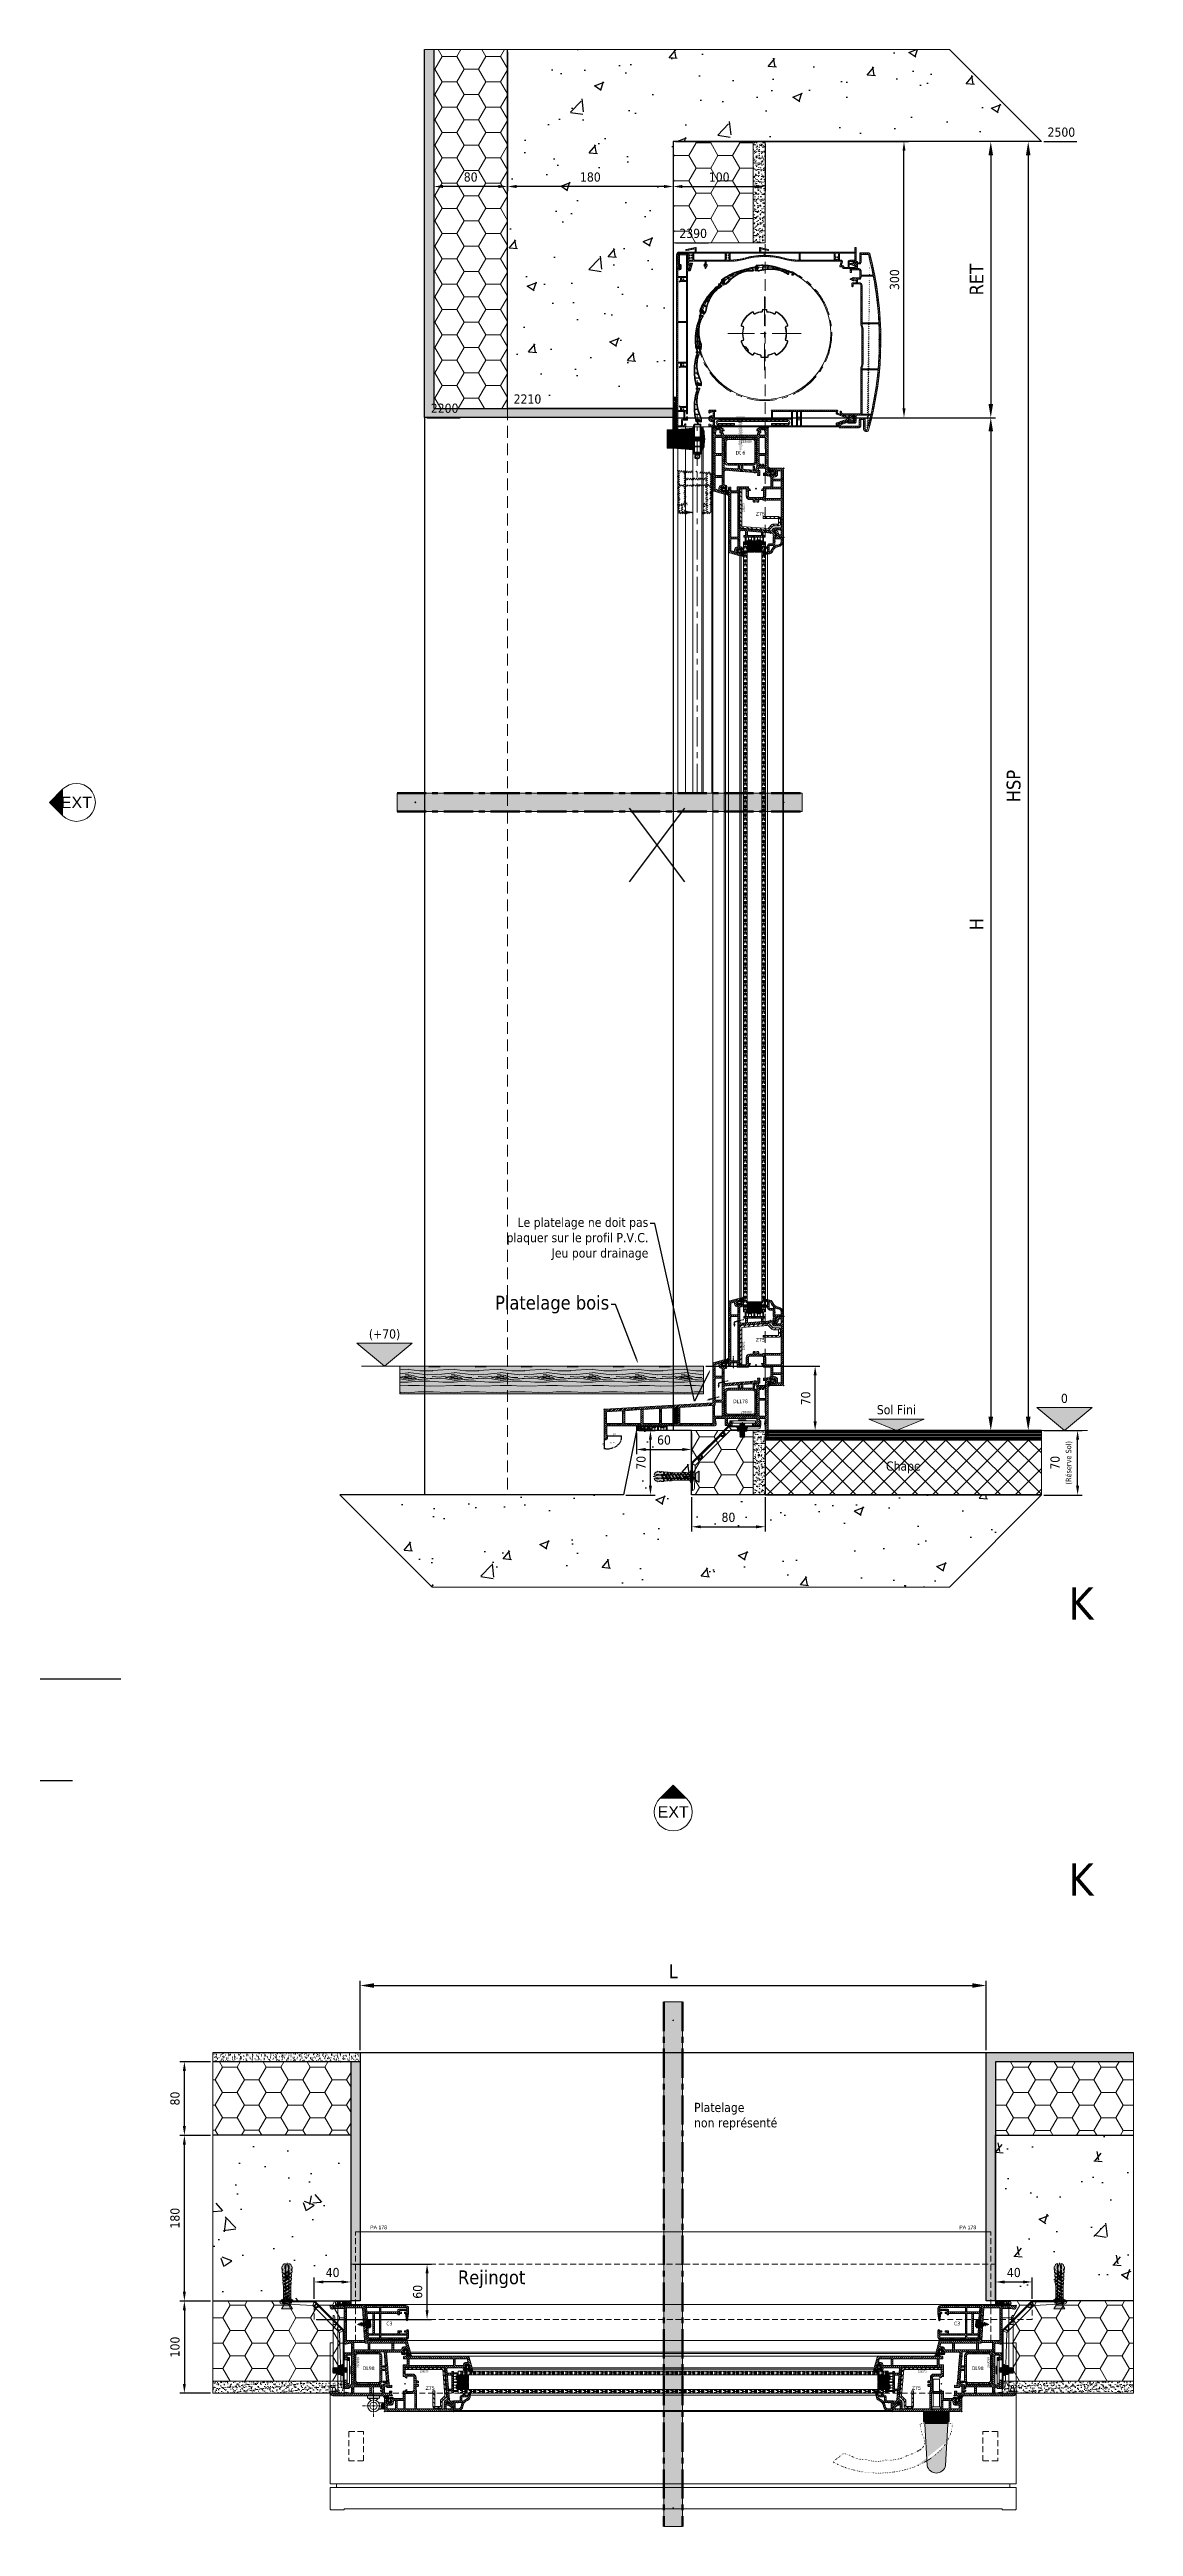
# Model space of a CAD drawing. Header units: millimetres. Extents: x -20000 to 230000, y -17405 to 25402.
# Drawn here: x 104340 to 105518, y -6097 to -3406 of the extents above; entities that cross this region are included whole.
import ezdxf
from ezdxf import colors
from ezdxf.entities.mleader import LeaderData, LeaderLine
from ezdxf.enums import TextEntityAlignment as Align
from ezdxf.math import Vec2, Vec3

# ---------------------------------------------------------------- set-up
doc = ezdxf.new("R2010")
doc.units = ezdxf.units.MM
doc.header["$PDMODE"] = 35
doc.header["$PDSIZE"] = 0.5
for name, pattern in [('ACAD_ISO07W100', [3, 0, -3]), ('AXES', [50.8, 31.75, -6.35, 6.35, -6.35]), ('CACHE', [9.525, 6.35, -3.175]), ('POINTILLE', [6.35, 0, -6.35])]:
    doc.linetypes.add(name, pattern=pattern)
doc.layers.get('0').update_dxf_attribs({"lineweight": 13})
doc.layers.get('Defpoints').update_dxf_attribs({"true_color": 0xc2a584})
for name, color, linetype, lineweight in [('0 - 1 (validé)', 3, 'Continuous', 13), ('1 - Acier', 160, 'Continuous', 13), ('1 - Aluminium', 150, 'Continuous', 13), ('1 - Axe', 1, 'AXES', 0), ('1 - BETON', 251, 'Continuous', 25), ('1 - Bois', 44, 'Continuous', 13), ('1 - Béton', 251, 'Continuous', 25), ('1 - Cotation', 32, 'Continuous', 13), ('1 - INTERROMPU', 253, 'CACHE', 13), ('1 - Isolant', 132, 'Continuous', 13), ('1 - Joint', 7, 'Continuous', 13), ('1 - Platre', 252, 'Continuous', 13), ('1 - PVC', 7, 'Continuous', 13), ('1 - Silicone', 40, 'Continuous', 13), ('1 - Texte', 7, 'Continuous', 13), ('1 - Vitrage', 252, 'Continuous', 13), ('Texte', 7, 'Continuous', 13)]:
    doc.layers.add(name, color=color, linetype=linetype, lineweight=lineweight)
for name, color, linetype, lineweight, plot in [('0 - Invisible', 43, 'Continuous', 0, False), ('0 - Trame', 1, 'Continuous', 0, False), ('Intouchable', 252, 'Continuous', 13, False), ('Non visible', 163, 'Continuous', 25, False)]:
    doc.layers.add(name, color=color, linetype=linetype, lineweight=lineweight, plot=plot)
doc.layers.add('1 - Cache', color=7, linetype='Continuous', lineweight=0, true_color=0xffffff)
doc.styles.get("Standard").update_dxf_attribs({"font": 'ARIALUNI.TTF'})
doc.styles.add('Texte Poralu', font='tahomabd.ttf')
doc.dimstyles.new('100 - 1000', dxfattribs={"dimtxt": 15, "dimasz": 15, "dimexe": 5, "dimexo": 2.5, "dimgap": 8, "dimtad": 1, "dimdec": 1, "dimtxsty": 'Texte Poralu', "dimcen": 10, "dimazin": 0, "dimtfac": 1, "dimtdec": 1, "dimtmove": 0, "dimatfit": 3, "dimfxl": 1, "dimarcsym": 0})
doc.dimstyles.new('100 - 2500', dxfattribs={"dimtxt": 40, "dimasz": 20, "dimexe": 5, "dimexo": 2.5, "dimgap": 10, "dimtad": 1, "dimdec": 1, "dimtxsty": 'Texte Poralu', "dimblk": 'ARCHTICK', "dimcen": 25, "dimazin": 0, "dimtfac": 1, "dimtdec": 1, "dimtmove": 0, "dimatfit": 3, "dimfxl": 1, "dimarcsym": 0})
doc.dimstyles.new('30 - 1000', dxfattribs={"dimtxt": 10, "dimasz": 10, "dimexe": 5, "dimexo": 2.5, "dimgap": 5, "dimtad": 1, "dimdec": 1, "dimtxsty": 'Texte Poralu', "dimcen": 5, "dimazin": 0, "dimtfac": 1, "dimtdec": 1, "dimtmove": 0, "dimatfit": 3, "dimfxl": 1, "dimarcsym": 0})
pattern_1 = [(45, (-2912.3842, -784.6884), (-0.561266, 0.561266), []), (135, (-2912.3842, -784.6884), (-0.561266, -0.561266), [])]

msp = doc.modelspace()

# ---------------------------------------------------------------- texts
at = {"layer": '1 - Texte', "style": 'Texte Poralu'}
for s, width, insert, char_height, attachment_point in [('Platelage\\Pnon représenté', 246.6859, (105040.14, -5666.26), 10, 7), ('Rejingot', 98.0024, (104783.64, -5818.82), 15, 1)]:
    msp.add_mtext_dynamic_manual_height_columns(s, width=width, gutter_width=300, heights=[0], dxfattribs=dict(at, insert=insert, char_height=char_height, attachment_point=attachment_point))

# ---------------------------------------------------------------- blocks, each defined once
blk = doc.blocks.new('*U533')
at = {"layer": '1 - Béton'}
h = blk.add_hatch(dxfattribs=at)
h.set_pattern_fill('ANSI31', color=256, scale=0.5, angle=135)
h.set_pattern_definition([(180, (200, -2e-12), (-3e-16, -1.5875), [])])
h.paths.add_polyline_path([(0, 60), (300, 60), (300, 70), (0, 70)])
h = blk.add_hatch(dxfattribs=at)
h.set_pattern_fill('ANSI37', color=256, scale=5)
h.set_pattern_definition([(45, (200, -2e-12), (-11.2253, 11.2253), []), (135, (200, -2e-12), (-11.2253, -11.2253), [])])
h.paths.add_polyline_path([(0, 0), (300, 0), (300, 60), (0, 60)])
h.paths.add_polyline_path([(125.9, 20.8), (174, 20.8), (174, 42.4), (125.9, 42.4)], flags=24)
at = {"layer": '0 - Invisible'}
for points in [[(0, 60), (300, 60), (300, 70), (0, 70), (0, 60)], [(0, 0), (300, 0), (300, 60), (0, 60), (0, 0)]]:
    blk.add_lwpolyline(points, dxfattribs=at)
at = {"layer": '1 - Béton'}
for points in [[(300, 70), (0, 70), (0, 60), (300, 60)], [(300, 60), (0, 60), (0, 0), (300, 0)]]:
    blk.add_lwpolyline(points, dxfattribs=at)
at = {"layer": 'Texte', "insert": (150, 30), "char_height": 10, "attachment_point": 5, "style": 'Texte Poralu'}
blk.add_mtext_dynamic_manual_height_columns('Chape', width=29.382, gutter_width=50, heights=[0], dxfattribs=at)
blk = doc.blocks.new('*U557')
at = {"layer": '1 - Isolant'}
h = blk.add_hatch(dxfattribs=at)
h.set_pattern_fill('HONEY', color=256, scale=5)
h.set_pattern_definition([(0, (-58617.141, -19307.493), (23.8125, 13.7481532), [15.875, -31.75]), (120, (-58617.141, -19307.493), (-23.8125, 13.7481533), [15.875, -31.75]), (60, (-58617.141, -19307.493), (5e-08, 27.4963065), [-31.75, 15.875])])
h.paths.add_polyline_path([(0, -70), (67, -70), (67, 0), (0, 0)])
at = {"layer": '1 - Platre'}
h = blk.add_hatch(dxfattribs=at)
h.set_pattern_fill('AR-SAND', color=256, scale=0.1)
h.set_pattern_definition([(37.5, (-58617.141, -19307.4927), (-0.16000313, 4.89413237), [0, -3.8608, 0, -4.318, 0, -4.1275]), (7.5, (-58617.141, -19307.4927), (4.4952328, 7.168251), [0, -2.0828, 0, -3.4798, 0, -1.3335]), (327.5, (-58620.265, -19307.4927), (7.9099237, 0.01437185), [0, -1.27, 0, -4.572, 0, -5.969]), (317.5, (-58620.265, -19307.4927), (7.6355645, 2.2292932), [0, -0.635, 0, -2.9972, 0, -3.429])])
h.paths.add_polyline_path([(80, -70), (80, 0), (67, 0), (67, -70)])
at = {"layer": '0 - Invisible'}
for points in [[(0, -70), (67, -70)], [(67, -70), (80, -70)]]:
    blk.add_lwpolyline(points, dxfattribs=at)
at = {"layer": '1 - Isolant'}
blk.add_lwpolyline([(67, -70), (67, 0), (0, 0), (0, -70)], dxfattribs=at)
at = {"layer": '1 - Platre'}
blk.add_lwpolyline([(80, -70), (80, 0), (67, 0), (67, -70)], dxfattribs=at)
blk = doc.blocks.new('*U556')
at = {"layer": '1 - BETON'}
h = blk.add_hatch(dxfattribs=at)
h.set_pattern_fill('CONCRETE', color=256, scale=15, style=0, pattern_type=2)
h.set_pattern_definition([(50, (124, 230), (107.589, -9.413), [11.25, -123.75]), (355, (124, 230), (-20.813, 112.829), [9, -99]), (100.451, (132.97, 229.22), (86.776, 103.416), [9.561, -105.171]), (46.184, (124, 260), (160.086, -24.828), [16.875, -185.625]), (96.636, (137.34, 257.93), (140.2, 146.118), [14.34, -157.757]), (351.184, (124, 260), (140.2, 146.118), [13.5, -148.5]), (21, (139, 252.5), (89.536, -60.393), [11.25, -123.75]), (326, (139, 252.5), (36.497, 108.773), [9, -99]), (71.451, (146.46, 247.47), (126.033, 48.38), [9.561, -105.171]), (37.5, (124, 230), (1.824, 49.934), [0, -97.8, 0, -100.5, 0, -99.375]), (7.5, (124, 230), (39.4604, 59.1618), [0, -57.3, 0, -95.55, 0, -37.875]), (327.5, (90.55, 230), (80.0734, -3.3832), [0, -37.5, 0, -117, 0, -155.25]), (317.5, (75.55, 230), (87.478, 15.016), [0, -48.75, 0, -77.7, 0, -110.25])])
h.paths.add_polyline_path([(380, -70), (280, -170), (-282, -170), (-382, -70), (-74, -70), (-60, 0), (0, 0), (0, -70)])
at = {"layer": '0 - Invisible'}
blk.add_lwpolyline([(380, -70), (280, -170), (-282, -170), (-382, -70)], dxfattribs=at)
at = {"layer": '1 - BETON'}
blk.add_lwpolyline([(380, -70), (0, -70), (0, 0), (-60, 0), (-74, -70), (-382, -70)], dxfattribs=at)
blk = doc.blocks.new('*D902')
at = {"layer": '1 - Cotation', "color": 0, "lineweight": -2, "transparency": 16777216}
for p, q in [((105037.5, -4978.8), (105037.5, -5015.8)), ((105117.5, -4978.8), (105117.5, -5015.8)), ((105047.5, -5010.8), (105107.5, -5010.8))]:
    blk.add_line(p, q, dxfattribs=at)
at = {"layer": '1 - Cotation', "color": 0, "transparency": 16777216}
for points in [[(105047.5, -5009.2), (105047.5, -5012.5), (105037.5, -5010.8)], [(105107.5, -5009.2), (105107.5, -5012.5), (105117.5, -5010.8)]]:
    blk.add_solid(points, dxfattribs=at)
at = {"layer": 'Defpoints', "color": 0, "transparency": 16777216}
for p in [(105037.5, -4976.3), (105117.5, -4976.3), (105117.5, -5010.8)]:
    blk.add_point(p, dxfattribs=at)
at = {"layer": '1 - Cotation', "color": 0, "transparency": 16777216, "insert": (105077.5, -5000.6), "char_height": 10, "attachment_point": 5, "style": 'Texte Poralu'}
blk.add_mtext('80', dxfattribs=at)
blk = doc.blocks.new('*U199')
blk.add_hatch(color=256).paths.add_polyline_path([(25, 0), (55, 25), (-5, 25)])
blk.add_line((0, 0), (50, 0))
blk.add_lwpolyline([(25, 0), (55, 25), (-5, 25), (25, 0)])
at = {"style": 'Texte Poralu'}
blk.add_attdef('HAUTEUR', text='', height=10, dxfattribs=at).set_placement((25, 35), align=Align.MIDDLE_CENTER)
blk = doc.blocks.new('*U200')
blk.add_hatch(color=256).paths.add_polyline_path([(0, 0), (30, 12.5), (-30, 12.5)])
blk.add_lwpolyline([(0, 0), (30, 12.5), (-30, 12.5), (0, 0)])
at = {"layer": 'Texte', "insert": (0, 17.5), "char_height": 10, "attachment_point": 8, "style": 'Texte Poralu'}
blk.add_mtext('Sol Fini', dxfattribs=at)
blk = doc.blocks.new('*D903')
at = {"color": 0, "lineweight": -2, "transparency": 16777216}
for p, q in [((105420, -4906.3), (105461.8, -4906.3)), ((105456.8, -4966.3), (105456.8, -4916.3)), ((105420, -4976.3), (105461.8, -4976.3))]:
    blk.add_line(p, q, dxfattribs=at)
at = {"color": 0, "transparency": 16777216}
for points in [[(105455.2, -4916.3), (105458.5, -4916.3), (105456.8, -4906.3)], [(105455.2, -4966.3), (105458.5, -4966.3), (105456.8, -4976.3)]]:
    blk.add_solid(points, dxfattribs=at)
at = {"layer": 'Defpoints', "color": 0, "transparency": 16777216}
for p in [(105417.5, -4906.3), (105456.8, -4906.3), (105417.5, -4976.3)]:
    blk.add_point(p, dxfattribs=at)
at = {"color": 0, "transparency": 16777216, "insert": (105439.2, -4941.3), "char_height": 10, "attachment_point": 5, "rotation": 90, "style": 'Texte Poralu'}
blk.add_mtext('70 \\P{\\H0.6x;(Réserve Sol)}', dxfattribs=at)
blk = doc.blocks.new('*D915')
at = {"layer": '1 - Cotation', "color": 0, "lineweight": -2, "transparency": 16777216}
for p, q in [((104977.5, -4908.8), (104977.5, -4931.8)), ((105037.5, -4908.8), (105037.5, -4931.8)), ((104987.5, -4926.8), (105027.5, -4926.8))]:
    blk.add_line(p, q, dxfattribs=at)
at = {"layer": '1 - Cotation', "color": 0, "transparency": 16777216}
for points in [[(104987.5, -4925.2), (104987.5, -4928.5), (104977.5, -4926.8)], [(105027.5, -4925.2), (105027.5, -4928.5), (105037.5, -4926.8)]]:
    blk.add_solid(points, dxfattribs=at)
at = {"layer": 'Defpoints', "color": 0, "transparency": 16777216}
for p in [(104977.5, -4906.3), (105037.5, -4906.3), (105037.5, -4926.8)]:
    blk.add_point(p, dxfattribs=at)
at = {"layer": '1 - Cotation', "color": 0, "transparency": 16777216, "insert": (105007.5, -4916.6), "char_height": 10, "attachment_point": 5, "style": 'Texte Poralu'}
blk.add_mtext('60', dxfattribs=at)
blk = doc.blocks.new('_ArchTick')
at = {"color": 0, "linetype": 'ByBlock', "const_width": 0.15}
blk.add_lwpolyline([(-0.5, -0.5), (0.5, 0.5)], dxfattribs=at)
blk = doc.blocks.new('*D297')
at = {"layer": 'Defpoints', "color": 0, "transparency": 16777216}
for p in [(-1.8, -12), (0, -2), (0, -12)]:
    blk.add_point(p, dxfattribs=at)
at = {"layer": 'Non visible', "color": 0, "lineweight": -2, "transparency": 16777216}
for p, q in [((-0.1, -2), (-2.1, -2)), ((-0.1, -12), (-2.1, -12)), ((-1.8, -2), (-1.8, -12))]:
    blk.add_line(p, q, dxfattribs=at)
for p, rotation in [((-1.8, -2), 90), ((-1.8, -12), 270)]:
    blk.add_blockref('_ArchTick', p, dxfattribs=dict(at, rotation=rotation))
at = {"layer": 'Non visible', "color": 0, "transparency": 16777216, "insert": (-3.3, -7), "char_height": 2, "attachment_point": 5, "rotation": 90, "style": 'Texte Poralu'}
blk.add_mtext('10', dxfattribs=at)
blk = doc.blocks.new('*D296')
at = {"layer": 'Defpoints', "color": 0, "transparency": 16777216}
for p in [(2, 0), (17, 2.1), (17, 0)]:
    blk.add_point(p, dxfattribs=at)
at = {"layer": 'Non visible', "color": 0, "lineweight": -2, "transparency": 16777216}
for p, q in [((2, 0.1), (2, 2.4)), ((2, 2.1), (17, 2.1)), ((17, 0.1), (17, 2.4))]:
    blk.add_line(p, q, dxfattribs=at)
at = {"layer": 'Non visible', "color": 0, "lineweight": -2, "transparency": 16777216, "rotation": 180}
blk.add_blockref('_ArchTick', (2, 2.1), dxfattribs=at)
at = {"layer": 'Non visible', "color": 0, "lineweight": -2, "transparency": 16777216}
blk.add_blockref('_ArchTick', (17, 2.1), dxfattribs=at)
at = {"layer": 'Non visible', "color": 0, "transparency": 16777216, "insert": (9.5, 3.6), "char_height": 2, "attachment_point": 5, "style": 'Texte Poralu'}
blk.add_mtext('15', dxfattribs=at)
blk = doc.blocks.new('*U266')
at = {"layer": '1 - Silicone'}
blk.add_hatch(color=256, dxfattribs=at).paths.add_polyline_path([(0, 5), (17, 5), (17.3, 0), (0, 0)])
at = {"layer": '0 - Invisible'}
for p, q in [((0, 0), (0, 5)), ((17, 5), (17.3, 0))]:
    blk.add_line(p, q, dxfattribs=at)
at = {"layer": '1 - Béton'}
blk.add_line((0, 5), (17, 5), dxfattribs=at)
at = {"layer": '1 - PVC'}
blk.add_line((17.3, 0), (0, 0), dxfattribs=at)
blk = doc.blocks.new('Symbole Drainage')
blk.add_lwpolyline([(0, 0, 0, 2.5, 0), (0, 3.5, 2.5, 2.5, 0)], format="xyseb")
at = {"const_width": 1.5}
blk.add_lwpolyline([(0, 3.5), (0, 5.1, -0.345013), (0.8, 6), (3.1, 6.6)], format="xyb", dxfattribs=at)
at = {"const_width": 0.75}
for points in [[(2.9, 6.7, 1), (3.7, 6.7, 1)], [(4.5, 7.1, 1), (5.3, 7.1, 1)], [(6.1, 7.5, 1), (6.9, 7.5, 1)], [(7.8, 7.8, 1), (8.5, 7.8, 1)], [(9.4, 8.2, 1), (10.1, 8.2, 1)]]:
    blk.add_lwpolyline(points, format="xyb", close=True, dxfattribs=at)
blk = doc.blocks.new('*U423')
for points in [[(0, 0, 0, 2.5, 0), (3.4, 0.9, 2.5, 2.5, 0)], [(3.4, 0.9, 1.5, 1.5, 0), (6.4, 1.7, 0, 0, 0)]]:
    blk.add_lwpolyline(points, format="xyseb")
at = {"const_width": 0.75}
for points in [[(6.2, 1.6, -1), (6.9, 1.9, -1)], [(7.8, 2, -1), (8.5, 2.4, -1)], [(9.4, 2.4, -1), (10.1, 2.8, -1)], [(11, 2.9, -1), (11.7, 3.2, -1)], [(12.6, 3.3, -1), (13.3, 3.7, -1)]]:
    blk.add_lwpolyline(points, format="xyb", close=True, dxfattribs=at)
blk = doc.blocks.new('Rehau - Renfort TR 35 61')
at = {"layer": '1 - Acier', "linetype": 'ByBlock'}
h = blk.add_hatch(dxfattribs=at)
h.set_pattern_fill('ANSI31', color=256, scale=0.5, style=0)
h.paths.add_polyline_path([(4, 15, 0.4142136), (0, 11), (0, 0.25), (2, 0.25), (2, 11, -0.4142136), (4, 13), (31, 13, -0.4142136), (33, 11), (33, -11, -0.4142136), (31, -13), (4, -13, -0.4142136), (2, -11), (2, -0.25), (0, -0.25), (0, -11, 0.4142136), (4, -15), (31, -15, 0.4142136), (35, -11), (35, 11, 0.4142136), (31, 15)])
blk.add_lwpolyline([(4, 15), (31, 15, -0.4142136), (35, 11), (35, -11, -0.4142136), (31, -15), (4, -15, -0.4142136), (0, -11), (0, -0.25), (2, -0.25), (2, -11, 0.4142136), (4, -13), (31, -13, 0.4142136), (33, -11), (33, 11, 0.4142136), (31, 13), (4, 13, 0.4142136), (2, 11), (2, 0.25), (0, 0.25), (0, 11, -0.4142136)], format="xyb", close=True, dxfattribs=at)
blk = doc.blocks.new('*U420')
at = {"layer": '1 - Silicone'}
h = blk.add_hatch(dxfattribs=at)
h.set_pattern_fill('ANSI37', color=256, scale=0.5, style=0)
h.set_pattern_definition([(45, (-4792.409, -5428.1317), (-1.122532, 1.122532), []), (135, (-4792.409, -5428.1317), (-1.122532, -1.122532), [])])
h.paths.add_polyline_path([(6, 5), (0, 5), (0, 0), (6, 0, -0.4)])
h = blk.add_hatch(color=256, dxfattribs=at)
edge = h.paths.add_edge_path(flags=16)
edge.add_arc((15.4, 1.1), 0.626, -180, 0, ccw=False)
edge.add_arc((15.4, 1.1), 0.626, 0, 180, ccw=False)
edge = h.paths.add_edge_path(flags=16)
edge.add_arc((15.8, 3), 1.02, 0, 180, ccw=False)
edge.add_arc((15.8, 3), 1.02, -180, 0, ccw=False)
edge = h.paths.add_edge_path(flags=16)
edge.add_arc((13.4, 3.9), 0.94, 0, 180, ccw=False)
edge.add_arc((13.4, 3.9), 0.94, -180, 0, ccw=False)
edge = h.paths.add_edge_path(flags=16)
edge.add_arc((13.1, 1.3), 0.914, -180, 0, ccw=False)
edge.add_arc((13.1, 1.3), 0.914, 0, 180, ccw=False)
edge = h.paths.add_edge_path(flags=16)
edge.add_arc((10.8, 0.9), 0.392, -180, 0, ccw=False)
edge.add_arc((10.8, 0.9), 0.392, 0, 180, ccw=False)
edge = h.paths.add_edge_path(flags=16)
edge.add_arc((10.6, 3.1), 1.2, 0, 180, ccw=False)
edge.add_arc((10.6, 3.1), 1.2, -180, 0, ccw=False)
edge = h.paths.add_edge_path(flags=16)
edge.add_arc((8.6, 0.9), 0.653, -180, 0, ccw=False)
edge.add_arc((8.6, 0.9), 0.653, 0, 180, ccw=False)
edge = h.paths.add_edge_path(flags=16)
edge.add_arc((7.2, 3.3), 1.02, 0, 180, ccw=False)
edge.add_arc((7.2, 3.3), 1.02, -180, 0, ccw=False)
edge = h.paths.add_edge_path(flags=16)
edge.add_arc((6.4, 1.6), 0.6, -180, 0, ccw=False)
edge.add_arc((6.4, 1.6), 0.6, 0, 180, ccw=False)
edge = h.paths.add_edge_path()
edge.add_line((16, 5), (6, 5))
edge.add_arc((8.6, 2.5), 3.62, 136.3972, 223.6028)
edge.add_line((6, 0), (16, 0))
edge.add_arc((13.4, 2.5), 3.62, 316.3972, 403.6028)
for points in [[(6, 5), (0, 5), (0, 0), (6, 0, -0.4), (6, 5)], [(16, 5), (6, 5, 0.4), (6, 0), (16, 0, 0.4), (16, 5)], [(7, 1.6, -1), (5.8, 1.6, -1), (7, 1.6, -1)], [(6.2, 3.3, -1), (8.2, 3.3, -1), (6.2, 3.3, -1)], [(9.3, 0.9, -1), (8, 0.9, -1), (9.3, 0.9, -1)], [(9.4, 3.1, -1), (11.8, 3.1, -1), (9.4, 3.1, -1)], [(11.2, 0.9, -1), (10.4, 0.9, -1), (11.2, 0.9, -1)], [(14, 1.3, -1), (12.2, 1.3, -1), (14, 1.3, -1)], [(12.5, 3.9, -1), (14.4, 3.9, -1), (12.5, 3.9, -1)], [(14.8, 3, -1), (16.8, 3, -1), (14.8, 3, -1)], [(16.1, 1.1, -1), (14.8, 1.1, -1), (16.1, 1.1, -1)]]:
    blk.add_lwpolyline(points, format="xyb", close=True, dxfattribs=at)
blk = doc.blocks.new('*U421')
at = {"layer": '1 - PVC', "linetype": 'ByBlock', "lineweight": -2}
h = blk.add_hatch(color=0, dxfattribs=at)
h.dxf.hatch_style = 1
h.paths.add_polyline_path([(-2.75, 4), (-0.5, 4), (-0.5, 0), (0.5, 0), (0.5, 4), (2.75, 4), (2.75, 3), (6.75, 3), (6.75, 4), (9, 4), (9, 0), (10, 0), (10, 5), (-10, 5), (-10, 0), (-9, 0), (-9, 4), (-6.75, 4), (-6.75, 3), (-2.75, 3)])
at = {"layer": '1 - PVC', "color": 0, "linetype": 'ByBlock', "lineweight": -2}
for p, q in [((10, 5), (-10, 5)), ((-10, 5), (-10, 0)), ((10, 5), (-10, 5)), ((-10, 5), (10, 5)), ((-10, 5), (-10, 0)), ((-10, 0), (-9, 0)), ((-10, 0), (10, 0)), ((-9, 0), (-9, 4)), ((-9, 4), (-6.75, 4)), ((-9, 0), (-9, 4)), ((-9, 4), (-6.75, 4)), ((-6.75, 4), (-6.75, 3)), ((-6.75, 4), (-6.75, 3)), ((-6.75, 3), (-2.75, 3)), ((-6.75, 3), (-2.75, 3)), ((-6.25, 3), (-6.25, 0)), ((-3.25, 3), (-3.25, 0)), ((-2.75, 4), (-0.5, 4)), ((-2.75, 3), (-2.75, 4)), ((-2.75, 4), (-0.5, 4)), ((-2.75, 4), (-2.75, 3)), ((-0.5, 4), (-0.5, 0)), ((-0.5, 4), (-0.5, 0)), ((-0.5, 0), (0.5, 0)), ((0.5, 0), (0.5, 4)), ((0.5, 4), (2.75, 4)), ((0.5, 0), (0.5, 4)), ((0.5, 4), (2.75, 4)), ((2.75, 4), (2.75, 3)), ((2.75, 4), (2.75, 3)), ((2.75, 3), (6.75, 3)), ((6.75, 3), (2.75, 3)), ((3.25, 3), (3.25, 0)), ((6.25, 3), (6.25, 0)), ((6.75, 3), (6.75, 4)), ((6.75, 4), (9, 4)), ((6.75, 4), (9, 4)), ((6.75, 4), (6.75, 3)), ((9, 4), (9, 0)), ((9, 4), (9, 0)), ((9, 0), (10, 0)), ((10, 0), (10, 5)), ((10, 0), (10, 5))]:
    blk.add_line(p, q, dxfattribs=at)
at = {"color": 0, "linetype": 'ByBlock', "lineweight": -2}
blk.add_text('5', height=0.8, dxfattribs=at).set_placement((-8.12, 2.19))
blk = doc.blocks.new('*U417')
at = {"layer": '1 - Acier', "linetype": 'ByBlock'}
h = blk.add_hatch(color=256, dxfattribs=at)
h.paths.add_polyline_path([(-0.1, 0), (-2.3, 0), (-2.1, -0.3), (2.1, -0.7), (2.7, -0.3)])
h.paths.add_polyline_path([(-2.6, -0.7), (-2.1, -1.3), (2.1, -1.8), (2.7, -1.3)])
h.paths.add_polyline_path([(-2.6, -1.7), (-2.1, -2.3), (2.1, -2.8), (2.7, -2.3)])
h.paths.add_polyline_path([(-2.6, -2.7), (-2.1, -3.3), (2.1, -3.8), (2.7, -3.3)])
h.paths.add_polyline_path([(-2.6, -3.8), (-2.1, -4.3), (2.1, -4.8), (2.7, -4.3)])
h.paths.add_polyline_path([(-2.6, -4.8), (-2.1, -5.3), (2.1, -5.8), (2.7, -5.3)])
h.paths.add_polyline_path([(-2.6, -5.8), (-2.1, -6.3), (2.1, -6.8), (2.7, -6.3)])
h.paths.add_polyline_path([(-2.6, -6.8), (-2.1, -7.3), (2.1, -7.8), (2.7, -7.4)])
h.paths.add_polyline_path([(-2.6, -7.8), (-2.1, -8.3), (2.1, -8.8), (2.7, -8.4)])
h.paths.add_polyline_path([(-2.6, -8.8), (-2.1, -9.3), (2.1, -9.8), (2.7, -9.4)])
h.paths.add_polyline_path([(-2.6, -9.8), (-2.1, -10.3), (2.1, -10.8), (2.7, -10.4)])
h.paths.add_polyline_path([(-2.6, -10.8), (-2.1, -11.4), (2.1, -11.8), (2.7, -11.4)])
h.paths.add_polyline_path([(-2.6, -11.8), (-2.1, -12.4), (2.1, -12.8), (2.7, -12.4)])
h.paths.add_polyline_path([(-2.6, -12.8), (-2.1, -13.4), (2.1, -13.8), (2.7, -13.4)])
h.paths.add_polyline_path([(-2.6, -13.8), (-2.1, -14.4), (2.1, -14.8), (2.7, -14.4)])
h.paths.add_polyline_path([(-2.6, -14.8), (-2.1, -15.4), (-1.8, -15.4), (2.7, -15.4), (2.7, -15.4)])
for p, q in [((-2.1, -2.3), (-2.6, -1.7)), ((-2.6, -1.7), (-2.6, -1.7)), ((-2.6, -2.7), (-2.1, -2.3)), ((-2.1, -3.3), (-2.6, -2.7)), ((-2.6, -2.7), (2.7, -3.3)), ((-2.6, -3.8), (-2.1, -3.3)), ((-2.1, -4.3), (-2.6, -3.8)), ((-2.6, -3.8), (2.7, -4.3)), ((-2.6, -4.8), (-2.1, -4.3)), ((-2.1, -5.3), (-2.6, -4.8)), ((-2.6, -4.8), (2.7, -5.3)), ((-2.6, -5.8), (-2.1, -5.3)), ((-2.1, -6.3), (-2.6, -5.8)), ((-2.6, -5.8), (2.7, -6.3)), ((-2.6, -6.8), (-2.1, -6.3)), ((-2.1, -7.3), (-2.6, -6.8)), ((-2.6, -6.8), (2.7, -7.4)), ((-2.6, -7.8), (-2.1, -7.3)), ((-2.1, -8.3), (-2.6, -7.8)), ((-2.6, -7.8), (2.7, -8.4)), ((-2.6, -8.8), (-2.1, -8.3)), ((-2.1, -9.3), (-2.6, -8.8)), ((-2.6, -8.8), (2.7, -9.4)), ((-2.6, -9.8), (-2.1, -9.3)), ((-2.1, -10.3), (-2.6, -9.8)), ((-2.6, -9.8), (2.7, -10.4)), ((-2.6, -10.8), (-2.1, -10.3)), ((-2.1, -11.4), (-2.6, -10.8)), ((-2.6, -10.8), (2.7, -11.4)), ((-2.6, -11.8), (-2.1, -11.4)), ((-2.1, -12.4), (-2.6, -11.8)), ((-2.6, -11.8), (2.7, -12.4)), ((-2.6, -12.8), (-2.1, -12.4)), ((-2.1, -13.4), (-2.6, -12.8)), ((-2.6, -12.8), (2.7, -13.4)), ((-2.6, -13.8), (-2.1, -13.4)), ((-2.1, -14.4), (-2.6, -13.8)), ((-2.6, -13.8), (2.7, -14.4)), ((-2.6, -14.8), (-2.1, -14.4)), ((-2.1, -15.4), (-2.6, -14.8)), ((-2.6, -14.8), (2.7, -15.4)), ((-2.6, -15.4), (-2.6, -15.4)), ((2.1, -3.8), (-2.1, -3.3)), ((2.1, -4.8), (-2.1, -4.3)), ((2.1, -5.8), (-2.1, -5.3)), ((2.1, -6.8), (-2.1, -6.3)), ((2.1, -7.8), (-2.1, -7.3)), ((2.1, -8.8), (-2.1, -8.3)), ((2.1, -9.8), (-2.1, -9.3)), ((2.1, -10.8), (-2.1, -10.3)), ((2.1, -11.8), (-2.1, -11.4)), ((2.1, -12.8), (-2.1, -12.4)), ((2.1, -13.8), (-2.1, -13.4)), ((2.1, -14.8), (-2.1, -14.4)), ((-1.8, -15.4), (-2.1, -15.4)), ((2.7, -15.4), (-1.8, -15.4)), ((2.7, -3.3), (2.1, -2.8)), ((2.7, -3.3), (2.1, -3.8)), ((2.7, -4.3), (2.1, -3.8)), ((2.7, -4.3), (2.1, -4.8)), ((2.7, -5.3), (2.1, -4.8)), ((2.7, -5.3), (2.1, -5.8)), ((2.7, -6.3), (2.1, -5.8)), ((2.7, -6.3), (2.1, -6.8)), ((2.7, -7.4), (2.1, -6.8)), ((2.7, -7.4), (2.1, -7.8)), ((2.7, -8.4), (2.1, -7.8)), ((2.7, -8.4), (2.1, -8.8)), ((2.7, -9.4), (2.1, -8.8)), ((2.7, -9.4), (2.1, -9.8)), ((2.7, -10.4), (2.1, -9.8)), ((2.7, -10.4), (2.1, -10.8)), ((2.7, -11.4), (2.1, -10.8)), ((2.7, -11.4), (2.1, -11.8)), ((2.7, -12.4), (2.1, -11.8)), ((2.7, -12.4), (2.1, -12.8)), ((2.7, -13.4), (2.1, -12.8)), ((2.7, -13.4), (2.1, -13.8)), ((2.7, -14.4), (2.1, -13.8)), ((2.7, -14.4), (2.1, -14.8)), ((2.7, -15.4), (2.1, -14.8)), ((2.7, -15.4), (2.7, -15.4))]:
    blk.add_line(p, q, dxfattribs=at)
for points in [[(-13.5, 2.5), (-13.5, 0), (14.5, 0), (14.5, 2.5)], [(2.1, -1.8), (2.7, -2.3), (-2.6, -1.7), (-2.1, -1.3)], [(2.7, -2.3), (-2.6, -1.7), (-2.1, -2.3), (2.1, -2.8)]]:
    blk.add_lwpolyline(points, close=True, dxfattribs=at)
for points in [[(-12.6, 2.5), (-12.6, 0)], [(-11.5, 2.5), (-11.5, 0)], [(-10.2, 2.5), (-10.2, 0)], [(4, 2.5), (4, 3.3), (-4, 3.3), (-4, 2.5)], [(-2.1, -1.3), (-2.6, -0.7), (2.7, -1.3), (2.1, -0.7), (-2.1, -0.3), (-2.3, 0)], [(2.4, 0), (2.7, -0.3), (-0.1, 0)], [(-2.6, -0.7), (-2.1, -0.3)], [(2.7, -0.3), (2.1, -0.7)], [(2.7, -1.3), (2.1, -1.8)]]:
    blk.add_lwpolyline(points, dxfattribs=at)
blk = doc.blocks.new('*U418')
at = {"layer": '1 - Acier', "linetype": 'ByBlock'}
h = blk.add_hatch(color=256, dxfattribs=at)
h.paths.add_polyline_path([(5.9, 1.3), (5, 1.5), (4.7, 1.6), (4.4, 1.7), (4.1, 1.7), (3.8, 1.8), (3.5, 1.7), (3.2, 1.7), (2.9, 1.6), (2.6, 1.5), (2, 1.6), (1.3, 1.7), (0.7, 1.7), (0, 1.8), (-0.7, 1.7), (-1.3, 1.7), (-2, 1.6), (-2.6, 1.5), (-2.9, 1.6), (-3.2, 1.7), (-3.5, 1.7), (-3.8, 1.8), (-4.1, 1.7), (-4.4, 1.7), (-4.7, 1.6), (-5, 1.5), (-5.9, 1.3)])
h.paths.add_polyline_path([(-3.1, 5.1, -0.414214), (-2.6, 4.6, -0.414214), (-2.1, 5.1)])
h.paths.add_polyline_path([(2.1, 5.1, -0.414214), (2.6, 4.6, -0.414214), (3.1, 5.1)])
at = {"layer": '1 - Cache'}
h = blk.add_hatch(color=256, dxfattribs=at)
h.paths.add_polyline_path([(2.6, 1.5), (2.9, 1.6), (3.2, 1.7), (3.5, 1.7), (3.8, 1.8), (4.1, 1.7), (4.4, 1.7), (4.7, 1.6), (5, 1.5), (5, 4.6, 0.414214), (4.5, 5.1), (3.1, 5.1, 0.414214), (2.6, 4.6)])
h.paths.add_polyline_path([(0.7, 1.7), (1.3, 1.7), (2, 1.6), (2.6, 1.5), (2.6, 4.6, -0.414214), (3.1, 5.1), (-3.1, 5.1, -0.414214), (-2.6, 4.6), (-2.6, 1.5), (-2, 1.6), (-1.3, 1.7), (-0.7, 1.7), (0, 1.8)])
h.paths.add_polyline_path([(-5, 1.5), (-4.7, 1.6), (-4.4, 1.7), (-4.1, 1.7), (-3.8, 1.8), (-3.5, 1.7), (-3.2, 1.7), (-2.9, 1.6), (-2.6, 1.5), (-2.6, 4.6, 0.414214), (-3.1, 5.1), (-4.5, 5.1, 0.414214), (-5, 4.6)])
h.paths.add_polyline_path([(5.9, 0), (5.9, 1.3), (-5.9, 1.3), (-5.9, 0)])
at = {"layer": '1 - Acier', "linetype": 'ByBlock'}
for points in [[(-5.9, 1.3), (-5, 1.5), (-4.7, 1.6), (-4.4, 1.7), (-4.1, 1.7), (-3.8, 1.8), (-3.5, 1.7), (-3.2, 1.7), (-2.9, 1.6), (-2.6, 1.5), (-2, 1.6), (-1.3, 1.7), (-0.7, 1.7), (0, 1.8), (0.7, 1.7), (1.3, 1.7), (2, 1.6), (2.6, 1.5), (2.6, 4.6, -0.414214), (3.1, 5.1)], [(-5, 1.5), (-5, 4.6, -0.414214), (-4.5, 5.1), (-3.1, 5.1)], [(5.9, 1.3), (5, 1.5), (5, 4.6, 0.414214), (4.5, 5.1), (-3.1, 5.1, -0.414214), (-2.6, 4.6), (-2.6, 1.5)]]:
    blk.add_lwpolyline(points, format="xyb", dxfattribs=at)
blk.add_lwpolyline([(-5.9, 1.3), (-5.9, 0), (5.9, 0), (5.9, 1.3)], close=True, dxfattribs=at)
blk.add_lwpolyline([(2.6, 1.5), (2.9, 1.6), (3.2, 1.7), (3.5, 1.7), (3.8, 1.8), (4.1, 1.7), (4.4, 1.7), (4.7, 1.6), (5, 1.5)], dxfattribs=at)
blk = doc.blocks.new('*U209')
for name, p, rotation in [('*U417', (0, 0), 90), ('*U418', (3.9, 0), 270)]:
    blk.add_blockref(name, p, dxfattribs=dict(rotation=rotation))
blk = doc.blocks.new('Rehau - DL178')
at = {"layer": '1 - PVC', "linetype": 'ByBlock'}
h = blk.add_hatch(dxfattribs=at)
h.set_pattern_fill('ANSI31', color=256, scale=0.5, style=0)
h.set_pattern_definition([(45, (178, 0), (-1.122532, 1.122532), [])])
h.paths.add_polyline_path([(121.8, 17, -0.414299), (119.8, 15), (118, 15), (3, 15), (3, 6.5), (3.8, 2.4, -0.045854), (3.8, 2, -0.414207), (1.8, 0), (0, 0), (0, 32.1, -0.396963), (0.9, 33.1), (118, 40), (118, 82.1, -0.339454), (119.5, 84), (130.5, 87), (132, 87), (132, 84, -0.339454), (131.9, 83.8), (130.8, 83.5, -0.493145), (130.5, 83.7), (130.5, 84.8), (127, 83.9), (127, 80.1), (130.5, 79.2), (130.5, 80.3, -0.493145), (130.8, 80.5), (131.9, 80.2, -0.339454), (132, 80), (132, 77.5), (130.5, 77.5), (130.5, 62.2, 0.437409), (131.6, 61.2), (147.7, 62.5), (147.7, 62.5), (148, 62.2), (148.3, 62.5), (166.8, 64), (166.5, 67), (169, 67), (169, 61.5), (168.5, 61.5, 0.414214), (167.5, 60.5), (167.5, 60, 0.414214), (168.5, 59), (174.3, 59, 0.414214), (175.3, 60), (175.3, 64.3), (173, 64.3), (173, 67), (177, 67, -0.414214), (178, 66), (178, 25.9), (178, 3, -0.414214), (175, 0), (175, 15.4, -0.236068), (174.2, 17, -0.045849), (174.2, 17.4), (175, 21.5), (175, 23), (169.7, 23, 0.414214), (168.7, 22), (168.7, 21.5, 0.414214), (169.7, 20.5), (170.2, 20.5), (170.2, 16, -0.414214), (169.7, 15.5), (161, 15.5), (161, 18.2), (166, 18.2), (166, 23.2), (148, 23.2), (134, 23.2), (134, 18.2), (139, 18.2), (139, 15.5), (131.8, 15.5, -0.414214), (131.3, 16), (131.3, 23), (121, 23), (121, 21.5), (121.8, 17.4, -0.045776)])
h.paths.add_polyline_path([(145.5, 59.6), (145.5, 56.9), (147, 56.9), (147, 59.7), (149, 59.9), (149, 56.9), (150.5, 56.9), (150.5, 60), (162, 60.9), (162, 56.9), (163.5, 56.9), (163.5, 61), (164.8, 61.1), (164.9, 61.1, 0.060551), (164.8, 60.2, 0.227964), (166, 57.3), (166, 57.1), (166, 25.9), (130.2, 25.9), (130.2, 57.6), (130.2, 58.4), (133.7, 58.7)], flags=16)
h.paths.add_polyline_path([(128.2, 43), (120.7, 43), (120.7, 67), (128.2, 67)], flags=16)
h.paths.add_polyline_path([(128.2, 69), (120.7, 69), (120.7, 81.6), (124.7, 82.7), (124.7, 80.5, 0.339454), (126.8, 77.8), (128.2, 77.4)], flags=16)
h.paths.add_polyline_path([(128.2, 41), (128.2, 25.7), (126.3, 25.7), (124, 25.7), (120, 25.7), (120, 37.4, 0.327538), (120.7, 38.4), (120.7, 41)], flags=16)
h.paths.add_polyline_path([(168.3, 56.3), (168.7, 56.3), (168.7, 55.5, 0.57735), (170.2, 54.6), (170.2, 56.3), (171.8, 56.3), (171.8, 54.6, 0.57735), (173.3, 55.5), (173.3, 56.3), (175.3, 56.3), (175.3, 45), (168.3, 45)], flags=16)
h.paths.add_polyline_path([(168.3, 43), (175.3, 43), (175.3, 25.7), (168.3, 25.7)], flags=16)
h.paths.add_polyline_path([(118, 37.3), (118, 17.7), (115.3, 17.7), (82.3, 17.7), (82.3, 35.2)], flags=16)
h.paths.add_polyline_path([(80, 35), (80, 17.7), (62.3, 17.7), (62.3, 34)], flags=16)
h.paths.add_polyline_path([(60, 33.9), (60, 17.7), (42.3, 17.7), (42.3, 32.8)], flags=16)
h.paths.add_polyline_path([(40, 32.7), (40, 17.7), (22.3, 17.7), (22.3, 31.6)], flags=16)
h.paths.add_polyline_path([(20, 31.5), (20, 17.7), (2.7, 17.7), (2.7, 30.5)], flags=16)
at = {"layer": '0 - Invisible'}
for p in [(132, 82), (164, 63.8), (0, 33), (150, 18.2), (175, 15)]:
    blk.add_point(p, dxfattribs=at)
at = {"layer": '0 - Invisible', "linetype": 'ByBlock'}
blk.add_point((178, 67), dxfattribs=at)
at = {"layer": '1 - PVC', "linetype": 'ByBlock'}
for points in [[(131.6, 61.2, -0.437409), (130.5, 62.2), (130.5, 77.5), (132, 77.5), (132, 80, 0.339454), (131.9, 80.2), (130.8, 80.5, 0.493145), (130.5, 80.3), (130.5, 79.2), (127, 80.1), (127, 83.9), (130.5, 84.8), (130.5, 83.7, 0.493145), (130.8, 83.5), (131.9, 83.8, 0.339454), (132, 84), (132, 87), (130.5, 87), (119.5, 84, 0.339454), (118, 82.1), (118, 40), (0.9, 33.1, 0.396963), (0, 32.1), (0, 0), (1.8, 0, 0.414214), (3.8, 2, 0.045849), (3.8, 2.4), (3, 6.5), (3, 15), (118, 15), (119.8, 15, 0.414214), (121.8, 17, 0.045849), (121.8, 17.4), (121, 21.5), (121, 23), (131.3, 23), (131.3, 16, 0.414214), (131.8, 15.5), (139, 15.5), (139, 18.2), (134, 18.2), (134, 23.2), (148, 23.2), (166, 23.2), (166, 18.2), (161, 18.2), (161, 15.5), (169.7, 15.5, 0.414214), (170.2, 16), (170.2, 20.5), (169.7, 20.5, -0.414214), (168.7, 21.5), (168.7, 22, -0.414214), (169.7, 23), (175, 23), (175, 21.5), (174.2, 17.4, 0.045849), (174.2, 17, 0.236068), (175, 15.4), (175, 0, 0.414214), (178, 3), (178, 25.9), (178, 66, 0.414214), (177, 67), (173, 67), (173, 64.3), (175.3, 64.3), (175.3, 60, -0.414214), (174.3, 59), (168.5, 59, -0.414214), (167.5, 60), (167.5, 60.5, -0.414214), (168.5, 61.5), (169, 61.5), (169, 67), (166.5, 67), (166.8, 64), (148.3, 62.5), (148, 62.2), (147.7, 62.5), (147.7, 62.5), (131.6, 61.2, -0.437409)], [(128.2, 69), (120.7, 69), (120.7, 81.6), (124.7, 82.7), (124.7, 80.5, 0.339454), (126.8, 77.8), (128.2, 77.4), (128.2, 69)], [(145.5, 59.6), (145.5, 56.9), (147, 56.9), (147, 59.7), (149, 59.9), (149, 56.9), (150.5, 56.9), (150.5, 60), (162, 60.9), (162, 56.9), (163.5, 56.9), (163.5, 61), (164.8, 61.1), (164.9, 61.1, 0.060551), (164.8, 60.2, 0.227964), (166, 57.3), (166, 57.1), (166, 25.9), (130.2, 25.9), (130.2, 57.6), (130.2, 58.4), (133.7, 58.7), (145.5, 59.6)], [(168.3, 56.3), (168.7, 56.3), (168.7, 55.5, 0.57735), (170.2, 54.6), (170.2, 56.3), (171.8, 56.3), (171.8, 54.6, 0.57735), (173.3, 55.5), (173.3, 56.3), (175.3, 56.3), (175.3, 45), (168.3, 45), (168.3, 56.3)], [(128.2, 41), (128.2, 25.7), (126.3, 25.7), (124, 25.7), (120, 25.7), (120, 37.4, 0.327538), (120.7, 38.4), (120.7, 41), (128.2, 41)]]:
    blk.add_lwpolyline(points, format="xyb", close=True, dxfattribs=at)
for points in [[(128.2, 43), (120.7, 43), (120.7, 67), (128.2, 67), (128.2, 43)], [(20, 31.5), (20, 17.7), (2.7, 17.7), (2.7, 30.5), (20, 31.5)], [(40, 32.7), (40, 17.7), (22.3, 17.7), (22.3, 31.6), (40, 32.7)], [(60, 33.9), (60, 17.7), (42.3, 17.7), (42.3, 32.8), (60, 33.9)], [(80, 35), (80, 17.7), (62.3, 17.7), (62.3, 34), (80, 35)], [(118, 37.3), (118, 17.7), (115.3, 17.7), (82.3, 17.7), (82.3, 35.2), (118, 37.3)], [(168.3, 43), (175.3, 43), (175.3, 25.7), (168.3, 25.7), (168.3, 43)]]:
    blk.add_lwpolyline(points, close=True, dxfattribs=at)
blk = doc.blocks.new('*U276')
at = {"layer": '1 - PVC'}
blk.add_hatch(color=256, dxfattribs=at).paths.add_polyline_path([(-4, -15.6), (-4.4, -20.3), (-3.5, -21), (-3.6, -22.5), (-4.5, -21.8), (-4.7, -24.5), (-3.8, -25.1), (-4, -26.6), (-4.8, -26), (-5, -28.6), (-4.2, -29.3), (-4.3, -30.8), (-5.2, -30.1), (-5.4, -32.8), (-4.5, -33.4), (-4.6, -34.9), (-5.5, -34.3), (-5.7, -37), (-4.8, -37.6, 0.437793), (-2, -40.6), (-1.8, -38.3, -0.437793), (-2.4, -37.6), (-2.3, -35.1), (-1.5, -35.2), (-1.4, -33.7), (-2.2, -33.6), (-2.2, -30.9), (-1.1, -31), (-1, -29.6), (-2.1, -29.4), (-2.1, -26.8), (-0.8, -26.9), (-0.5, -24.1), (-0.8, -24), (-1, -23.9), (-1.2, -23.7), (-1.4, -23.5), (-1.6, -23.3), (-1.8, -23.1), (-1.9, -22.8), (-2, -22.6), (-2, -22.3), (-2, -22), (-1.5, -14.5), (-1.5, -14.3), (-1.4, -14.1), (-1.3, -13.9), (-1.1, -13.7), (-1, -13.5), (-0.8, -13.4), (-0.6, -13.3), (-0.4, -13.2), (-0.1, -13.1), (0, -13.1), (0.1, -13.1), (0.4, -13.2), (0.6, -13.3), (0.8, -13.4), (1, -13.5), (1.1, -13.7), (1.3, -13.9), (1.4, -14.1), (1.5, -14.3), (1.5, -14.5), (2, -22), (2, -22.3), (2, -22.6), (1.9, -22.8), (1.8, -23.1), (1.6, -23.3), (1.4, -23.5), (1.2, -23.7), (1, -23.9), (0.8, -24), (0.5, -24.1), (0.8, -26.9), (2.1, -26.8), (2.1, -29.4), (1, -29.6), (1.1, -31), (2.2, -30.9), (2.2, -33.6), (1.4, -33.7), (1.5, -35.2), (2.3, -35.1), (2.4, -37.6, -0.437793), (1.8, -38.3), (2, -40.6, 0.437793), (4.8, -37.6), (5.7, -37), (5.5, -34.3), (4.6, -34.9), (4.5, -33.4), (5.4, -32.8), (5.2, -30.1), (4.3, -30.8), (4.2, -29.3), (5, -28.6), (4.8, -26), (4, -26.6), (3.8, -25.1), (4.7, -24.5), (4.5, -21.8), (3.6, -22.5), (3.5, -21), (4.4, -20.3), (4, -15.6), (4, -5.6), (4, -1.1), (2.7, -1.1), (2.4, -4.4), (2.2, -1.1), (0.6, -1.1), (0, -9.7), (-0.6, -1.1), (-2.2, -1.1), (-2.4, -4.4), (-2.7, -1.1), (-4, -1.1)])
blk.add_lwpolyline([(6.3, -1.1), (-6.3, -1.1), (-6.3, 0), (6.3, 0)], close=True, dxfattribs=at)
for points in [[(4, -1.1), (4, -5.6), (4, -15.6), (4.4, -20.3), (3.5, -21), (3.6, -22.5), (4.5, -21.8), (4.7, -24.5), (3.8, -25.1), (4, -26.6), (4.8, -26), (5, -28.6), (4.2, -29.3), (4.3, -30.8), (5.2, -30.1), (5.4, -32.8), (4.5, -33.4), (4.6, -34.9), (5.5, -34.3), (5.7, -37), (4.8, -37.6, -0.437793), (2, -40.6), (0.5, -24.1), (0.8, -24), (1, -23.9), (1.2, -23.7), (1.4, -23.5), (1.6, -23.3), (1.8, -23.1), (1.9, -22.8), (2, -22.6), (2, -22.3), (2, -22), (1.5, -14.5), (1.5, -14.3), (1.4, -14.1), (1.3, -13.9), (1.1, -13.7), (1, -13.5), (0.8, -13.4), (0.6, -13.3), (0.4, -13.2), (0.1, -13.1), (0, -13.1), (-0.1, -13.1), (-0.4, -13.2), (-0.6, -13.3), (-0.8, -13.4), (-1, -13.5), (-1.1, -13.7), (-1.3, -13.9), (-1.4, -14.1), (-1.5, -14.3), (-1.5, -14.5), (-2, -22), (-2, -22.3), (-2, -22.6), (-1.9, -22.8), (-1.8, -23.1), (-1.6, -23.3), (-1.4, -23.5), (-1.2, -23.7), (-1, -23.9), (-0.8, -24), (-0.5, -24.1), (-2, -40.6, -0.437793), (-4.8, -37.6), (-5.7, -37), (-5.5, -34.3), (-4.6, -34.9), (-4.5, -33.4), (-5.4, -32.8), (-5.2, -30.1), (-4.3, -30.8), (-4.2, -29.3), (-5, -28.6), (-4.8, -26), (-4, -26.6), (-3.8, -25.1), (-4.7, -24.5), (-4.5, -21.8), (-3.6, -22.5), (-3.5, -21), (-4.4, -20.3), (-4, -15.6), (-4, -1.1)], [(-4, -3.2, 0.2482), (-5.3, -1.1)], [(5.3, -1.1, 0.2482), (4, -3.2)], [(-1.8, -38.3, -0.437793), (-2.4, -37.6), (-2.3, -35.1), (-1.5, -35.2)], [(1.8, -38.3, 0.437793), (2.4, -37.6), (2.3, -35.1), (1.5, -35.2)]]:
    blk.add_lwpolyline(points, format="xyb", dxfattribs=at)
for points in [[(-2.7, -1.1), (-2.4, -4.4), (-2.2, -1.1)], [(-1, -29.6), (-2.1, -29.4), (-2.1, -26.8), (-0.8, -26.9)], [(-0.6, -1.1), (0, -9.7), (0.6, -1.1)], [(1, -29.6), (2.1, -29.4), (2.1, -26.8), (0.8, -26.9)], [(2.2, -1.1), (2.4, -4.4), (2.7, -1.1)], [(-1.4, -33.7), (-2.2, -33.6), (-2.2, -30.9), (-1.1, -31)], [(1.4, -33.7), (2.2, -33.6), (2.2, -30.9), (1.1, -31)]]:
    blk.add_lwpolyline(points, dxfattribs=at)
blk = doc.blocks.new('*U277')
at = {"layer": '1 - Acier'}
h = blk.add_hatch(dxfattribs=at)
h.set_pattern_fill('ANSI31', color=256, scale=0.25, angle=180, style=0)
h.set_pattern_definition([(135, (0, 0), (0.56127, 0.56127), [])])
h.paths.add_polyline_path([(5, 1.1), (2.6, 1.1), (2.6, 0), (5, 0)])
h.paths.add_polyline_path([(-2.6, 1.1), (-5, 1.1), (-5, 0), (-2.6, 0)])
for p, q in [((5, 1.1), (-5, 1.1)), ((-5, 1.1), (-5, 0)), ((5, 0), (-5, 0)), ((-2.6, 0), (-2.6, 1.1)), ((2.6, 0), (2.6, 1.1)), ((5, 1.1), (5, 0))]:
    blk.add_line(p, q, dxfattribs=at)
blk = doc.blocks.new('*U278')
at = {"layer": '1 - Acier', "linetype": 'ByBlock'}
for points in [[(4, -12.3), (-2, -7.7), (-2, -7), (-4, -8.6)], [(4, -16.1), (-4, -12.3), (-2, -10.8), (-2, -11.4)], [(4, -19.8), (-4, -16.1), (-2, -14.5), (-2, -15.2)], [(4, -23.5), (-4, -19.8), (-2, -18.2), (-2, -18.9)], [(4, -27.2), (-4, -23.5), (-2, -22), (-2, -22.6)], [(4, -31), (-4, -27.3), (-2, -25.7), (-2, -26.4)], [(4, -34.7), (-4, -31), (-2, -29.4), (-2, -30.1)], [(4, -38.3), (-4, -34.6), (-2, -33), (-2, -33.7)], [(1.8, -41.3), (-2, -37.7), (-2, -37), (-3.4, -38.6)]]:
    blk.add_hatch(color=256, dxfattribs=at).paths.add_polyline_path(points)
at = {"layer": '1 - Cache'}
h = blk.add_hatch(color=256, dxfattribs=at)
h.paths.add_polyline_path([(5.9, 0), (-5.9, 0, 1.000048), (-5.9, -0.2), (5.9, -0.2, 0.000012), (5.9, -0.2, 0.999976)])
h.paths.add_polyline_path([(5.9, -0.2), (-5.9, -0.2), (-3.5, -4), (3.5, -4)])
h.paths.add_polyline_path([(3.5, -4), (-3.5, -4), (-2.3, -7.3), (-2, -7), (-2, -7.7), (2, -10.8), (2, -8)])
h.paths.add_polyline_path([(2, -11.4), (-2, -9.5), (-2, -11.4), (2, -14.5)])
h.paths.add_polyline_path([(4, -12.3), (2, -11.4), (2, -13.3)])
h.paths.add_polyline_path([(4, -16.1), (2, -15.1), (2, -17)])
h.paths.add_polyline_path([(2, -15.1), (-2, -13.3), (-2, -15.2), (2, -18.2)])
h.paths.add_polyline_path([(4, -19.8), (2, -18.9), (2, -20.7)])
h.paths.add_polyline_path([(2, -18.9), (-2, -17), (-2, -18.9), (2, -22)])
h.paths.add_polyline_path([(2, -22.6), (2, -24.4), (4, -23.5)])
h.paths.add_polyline_path([(2, -22.6), (-2, -20.7), (-2, -22.6), (2, -25.7)])
h.paths.add_polyline_path([(4, -27.2), (2, -26.3), (2, -28.2)])
h.paths.add_polyline_path([(2, -26.3), (-2, -24.5), (-2, -26.4), (2, -29.4)])
h.paths.add_polyline_path([(4, -31), (2, -30), (2, -31.9)])
h.paths.add_polyline_path([(2, -30), (-2, -28.2), (-2, -30.1), (2, -33.2)])
h.paths.add_polyline_path([(2, -33.8), (2, -35.6), (4, -34.7)])
h.paths.add_polyline_path([(2, -33.8), (-2, -31.9), (-2, -33.7), (2, -36.8)])
h.paths.add_polyline_path([(2, -37.4), (2, -37.9, -0.008868), (2, -39.2), (4, -38.3)])
h.paths.add_polyline_path([(2, -37.4), (-2, -35.5), (-2, -37), (-2, -37.7), (1.8, -41.3, 0.022571), (2, -37.9)])
h.paths.add_polyline_path([(1.8, -41.3), (-2, -39.3, 0.072918), (0, -50, 0.059524)])
at = {"layer": '1 - Acier', "linetype": 'ByBlock'}
for points in [[(-5.9, -0.2, -1), (-5.9, 0, 1)], [(5.9, 0, -1), (5.9, -0.2, 1)]]:
    blk.add_lwpolyline(points, format="xyb", close=True, dxfattribs=at)
for points in [[(5.9, 0), (-5.9, 0)], [(3.5, -4), (5.9, -0.2), (-5.9, -0.2), (-3.5, -4)], [(2, -13.3), (4, -12.3), (-2, -7.7), (-2, -7), (-4, -8.6), (4, -12.3)], [(-2, -10.8), (-4, -12.3), (4, -16.1), (-2, -11.4), (-2, -9.5)], [(-2, -14.5), (-4, -16.1), (4, -19.8)], [(-2, -18.2), (-4, -19.8), (4, -23.5), (-2, -18.9), (-2, -17)], [(-2, -22), (-4, -23.5), (4, -27.2), (-2, -22.6), (-2, -20.7)], [(-2, -25.7), (-4, -27.3), (4, -31)], [(2, -10.8), (2, -8), (3.5, -4), (-3.5, -4), (-2.3, -7.3)], [(2, -20.7), (4, -19.8), (-2, -15.2), (-2, -13.3)], [(2, -31.9), (4, -31), (-2, -26.4), (-2, -24.5)], [(2, -14.5), (2, -11.4)], [(2, -18.2), (2, -15.1)], [(2, -17), (4, -16.1)], [(2, -22), (2, -18.9)], [(2, -25.7), (2, -22.6)], [(2, -24.4), (4, -23.5)], [(2, -29.4), (2, -26.3)], [(-2, -29.4), (-4, -31), (4, -34.7)], [(-2, -33), (-4, -34.6), (4, -38.3), (2, -39.2)], [(-2, -37), (-3.4, -38.6), (1.8, -41.3), (-2, -37.7), (-2, -37), (-2, -33.7), (-2, -31.9)], [(2, -35.6), (4, -34.7), (-2, -30.1), (-2, -28.2)], [(-2, -33.7), (4, -38.3)], [(2, -28.2), (4, -27.2)], [(2, -33.2), (2, -30)], [(2, -36.8), (2, -33.8)]]:
    blk.add_lwpolyline(points, dxfattribs=at)
blk.add_lwpolyline([(-2, -39.3, 0.072918), (0, -50, 0.082206), (2, -37.9), (2, -37.4)], format="xyb", dxfattribs=at)
blk = doc.blocks.new('*U429')
at = {"rotation": 90}
for name, p in [('*U278', (-8.2, 0)), ('*U277', (-0.7, 0)), ('*U276', (0, 0))]:
    blk.add_blockref(name, p, dxfattribs=at)
blk = doc.blocks.new('*U410')
at = {"layer": '1 - Acier', "linetype": 'ByBlock'}
h = blk.add_hatch(color=256, dxfattribs=at)
h.paths.add_polyline_path([(0, -40), (1, -40.8), (1, -70), (0, -70)])
h.paths.add_polyline_path([(5.9, -34.1), (6.6, -34.8), (1, -40.4), (1, -40.8), (0, -40)])
h.paths.add_polyline_path([(10.2, -29.8, 0.267949), (9.6, -31.8), (7.6, -33.8), (6.9, -33.1)])
h.paths.add_polyline_path([(31.8, -9.6, 0.267949), (29.8, -10.2), (33.1, -6.9), (33.8, -7.6)])
h.paths.add_polyline_path([(40, 0), (40.8, -1), (40.4, -1), (34.8, -6.6), (34.1, -5.9)])
h.paths.add_polyline_path([(40.8, -1), (40, 0), (75, 0), (75, -1)])
blk.add_hatch(color=256, dxfattribs=at).paths.add_polyline_path([(10.2, -29.8, 0.285406), (9.7, -31.9), (10.3, -33.8, -0.793417), (8.7, -34.8), (6.9, -33.1), (5.9, -34.1), (7.6, -35.9, 0.793417), (11.8, -33.3), (11, -31.1), (31.1, -11), (33.3, -11.8, 0.793417), (35.9, -7.6), (34.1, -5.9), (33.1, -6.9), (34.8, -8.7, -0.793417), (33.8, -10.3), (31.9, -9.7, 0.285406), (29.8, -10.2)])
for p, q in [((40, 0), (20, -20)), ((40, 0), (75, 0)), ((40, 0), (43.1, -4)), ((75, 0), (75, -1.1)), ((0, -40), (20, -20)), ((1, -40.4), (20.7, -20.7)), ((4, -43.1), (23.5, -23.5)), ((29.8, -10.2), (10.2, -29.8)), ((31.1, -11), (11, -31.1)), ((40.4, -1), (20.7, -20.7)), ((43.1, -4), (23.5, -23.5)), ((33.3, -11.8), (31.1, -11)), ((33.3, -11.8), (31.1, -11)), ((33.8, -10.3), (31.9, -9.7)), ((33.8, -10.3), (31.9, -9.7)), ((34.1, -5.9), (33.1, -6.9)), ((34.1, -5.9), (33.1, -6.9)), ((34.8, -8.7), (33.1, -6.9)), ((34.8, -8.7), (33.1, -6.9)), ((35.9, -7.6), (34.1, -5.9)), ((35.9, -7.6), (34.1, -5.9)), ((35.9, -11.2), (35.9, -11.2)), ((35.9, -11.2), (35.9, -11.2)), ((75, -1), (40.4, -1)), ((43.1, -4), (73.1, -3.1)), ((0, -40), (0, -70)), ((0, -40), (4, -43.1)), ((1, -70), (1, -40.4)), ((3.1, -68.1), (4, -43.1)), ((5.9, -34.1), (6.9, -33.1)), ((7.6, -35.9), (5.9, -34.1)), ((8.7, -34.8), (6.9, -33.1)), ((10.3, -33.8), (9.7, -31.9)), ((11.8, -33.3), (11, -31.1)), ((11.2, -35.9), (11.2, -35.9)), ((0, -70), (1.1, -70))]:
    blk.add_line(p, q, dxfattribs=at)
for centre, radius, start, end in [((31.2, -11.6), 2, 71.2836, 135), ((31.2, -11.6), 2, 71.2836, 135), ((34.1, -9.4), 2.5, 251.2836, 45), ((34.1, -9.4), 2.5, 251.2836, 45), ((34.1, -9.4), 1, 251.2836, 45), ((34.1, -9.4), 1, 251.2836, 45), ((73, -1.1), 2, 271.8801, 0), ((9.4, -34.1), 2.5, 225, 18.7164), ((9.4, -34.1), 1, 225, 18.7164), ((11.6, -31.2), 2, 135, 198.7164), ((1.1, -68), 2, 270, 358.1199)]:
    blk.add_arc(centre, radius, start, end, dxfattribs=at)
blk = doc.blocks.new('*U503')
for name, p in [('Rehau - DL178', (-75, -10)), ('Symbole Drainage', (49.4, 45.8)), ('*U423', (36.5, 33)), ('Rehau - Renfort TR 35 61', (55.6, 30.9)), ('*U420', (-40, 0)), ('*U421', (-16.6, 0)), ('*U410', (20, 5))]:
    blk.add_blockref(name, p)
for name, p, rotation in [('*U266', (5, 7.7), 90), ('*U209', (75, 8.2), 270)]:
    blk.add_blockref(name, p, dxfattribs=dict(rotation=rotation))
at = {"xscale": -1}
blk.add_blockref('*U429', (20, -50), dxfattribs=at)
at = {"attachment_point": 5, "style": 'Texte Poralu'}
for s, insert, char_height in [('DL178', (73.1, 31.7), 4), ('283089', (79.4, 20.1), 2.5)]:
    blk.add_mtext(s, dxfattribs=dict(at, insert=insert, char_height=char_height))
blk = doc.blocks.new('*U473')
at = {"layer": '1 - Isolant'}
h = blk.add_hatch(dxfattribs=at)
h.set_pattern_fill('HONEY', color=256, scale=5)
h.set_pattern_definition([(0, (-58597.141, -19397.493), (23.8125, 13.7481532), [15.875, -31.75]), (120, (-58597.141, -19397.493), (-23.8125, 13.7481533), [15.875, -31.75]), (60, (-58597.141, -19397.493), (5e-08, 27.4963065), [-31.75, 15.875])])
h.paths.add_polyline_path([(0, -300), (87, -300), (87, -190), (0, -190)])
at = {"layer": '1 - Platre'}
h = blk.add_hatch(dxfattribs=at)
h.set_pattern_fill('AR-SAND', color=256, scale=0.1)
h.set_pattern_definition([(37.5, (-58597.141, -19397.4927), (-0.16000313, 4.89413237), [0, -3.8608, 0, -4.318, 0, -4.1275]), (7.5, (-58597.141, -19397.4927), (4.4952328, 7.168251), [0, -2.0828, 0, -3.4798, 0, -1.3335]), (327.5, (-58600.265, -19397.4927), (7.9099237, 0.01437185), [0, -1.27, 0, -4.572, 0, -5.969]), (317.5, (-58600.265, -19397.4927), (7.6355645, 2.2292932), [0, -0.635, 0, -2.9972, 0, -3.429])])
h.paths.add_polyline_path([(100, -300), (100, -190), (87, -190), (87, -300)])
at = {"layer": '0 - Invisible'}
for points in [[(0, -300), (87, -300)], [(87, -300), (100, -300)]]:
    blk.add_lwpolyline(points, dxfattribs=at)
at = {"layer": '1 - Isolant'}
blk.add_lwpolyline([(87, -300), (87, -190), (0, -190), (0, -300)], dxfattribs=at)
at = {"layer": '1 - Platre'}
blk.add_lwpolyline([(100, -300), (100, -190), (87, -190), (87, -300)], dxfattribs=at)
blk = doc.blocks.new('*U762')
at = {"layer": '1 - Isolant'}
h = blk.add_hatch(dxfattribs=at)
h.set_pattern_fill('HONEY', color=256, scale=5, style=0)
h.set_pattern_definition([(0, (-80, 230), (23.8125, 13.74815), [15.875, -31.75]), (120, (-80, 230), (-23.8125, 13.74815), [15.875, -31.75]), (60, (-80, 230), (5e-08, 27.4963), [-31.75, 15.875])])
h.paths.add_polyline_path([(-80, 390), (0, 390), (0, 0), (-80, 0)])
at = {"layer": '0 - Invisible'}
blk.add_lwpolyline([(-80, 390), (0, 390)], dxfattribs=at)
at = {"layer": '1 - Isolant'}
blk.add_lwpolyline([(0, 390), (0, 0), (0, 0), (0, 0), (-80, 0), (-80, 390)], dxfattribs=at)
blk = doc.blocks.new('*D904')
at = {"layer": '1 - Cotation', "color": 0, "lineweight": -2, "transparency": 16777216}
for p, q in [((105020, -3805.7), (105367.5, -3805.7)), ((105362.5, -3820.7), (105362.5, -4891.3)), ((105415, -4906.3), (105357.5, -4906.3))]:
    blk.add_line(p, q, dxfattribs=at)
at = {"layer": '1 - Cotation', "color": 0, "transparency": 16777216}
for points in [[(105360, -3820.7), (105365, -3820.7), (105362.5, -3805.7)], [(105360, -4891.3), (105365, -4891.3), (105362.5, -4906.3)]]:
    blk.add_solid(points, dxfattribs=at)
at = {"layer": 'Defpoints', "color": 0, "transparency": 16777216}
for p in [(105017.5, -3805.7), (105362.5, -4906.3), (105417.5, -4906.3)]:
    blk.add_point(p, dxfattribs=at)
at = {"layer": '1 - Cotation', "color": 0, "transparency": 16777216, "insert": (105347, -4356), "char_height": 15, "attachment_point": 5, "rotation": 90, "style": 'Texte Poralu'}
blk.add_mtext('H', dxfattribs=at)
blk = doc.blocks.new('*D905')
at = {"layer": '1 - Cotation', "color": 0, "lineweight": -2, "transparency": 16777216}
for p, q in [((105415, -3505.7), (105398.2, -3505.7)), ((105403.2, -3520.7), (105403.2, -4891.3)), ((105415, -4906.3), (105398.2, -4906.3))]:
    blk.add_line(p, q, dxfattribs=at)
at = {"layer": '1 - Cotation', "color": 0, "transparency": 16777216}
for points in [[(105400.7, -3520.7), (105405.7, -3520.7), (105403.2, -3505.7)], [(105400.7, -4891.3), (105405.7, -4891.3), (105403.2, -4906.3)]]:
    blk.add_solid(points, dxfattribs=at)
at = {"layer": 'Defpoints', "color": 0, "transparency": 16777216}
for p in [(105417.5, -3505.7), (105403.2, -4906.3), (105417.5, -4906.3)]:
    blk.add_point(p, dxfattribs=at)
at = {"layer": '1 - Cotation', "color": 0, "transparency": 16777216, "insert": (105387.4, -4206), "char_height": 15, "attachment_point": 5, "rotation": 90, "style": 'Texte Poralu'}
blk.add_mtext('HSP', dxfattribs=at)
blk = doc.blocks.new('*U925')
at = {"layer": '1 - BETON'}
h = blk.add_hatch(dxfattribs=at)
h.set_pattern_fill('CONCRETE', color=256, scale=15, style=0, pattern_type=2)
h.set_pattern_definition([(50, (120, -10), (107.589, -9.413), [11.25, -123.75]), (355, (120, -10), (-20.813, 112.83), [9, -99]), (100.451, (128.97, -10.78), (86.776, 103.416), [9.561, -105.171]), (46.184, (120, 20), (160.086, -24.828), [16.875, -185.625]), (96.636, (133.34, 17.93), (140.2, 146.12), [14.34, -157.757]), (351.184, (120, 20), (140.2, 146.12), [13.5, -148.5]), (21, (135, 12.5), (89.536, -60.393), [11.25, -123.75]), (326, (135, 12.5), (36.497, 108.773), [9, -99]), (71.451, (142.46, 7.47), (126.033, 48.38), [9.561, -105.171]), (37.5, (120, -10), (1.824, 49.934), [0, -97.8, 0, -100.5, 0, -99.375]), (7.5, (120, -10), (39.4604, 59.162), [0, -57.3, 0, -95.55, 0, -37.875]), (327.5, (86.55, -10), (80.0734, -3.3832), [0, -37.5, 0, -117, 0, -155.25]), (317.5, (71.55, -10), (87.478, 15.016), [0, -48.75, 0, -77.7, 0, -110.25])])
h.paths.add_polyline_path([(400, 290), (300, 390), (-180, 390), (-180, 0), (0, 0), (0, 290)])
at = {"layer": '0 - Invisible'}
blk.add_lwpolyline([(400, 290), (300, 390), (-180, 390)], dxfattribs=at)
at = {"layer": '1 - BETON'}
blk.add_lwpolyline([(400, 290), (0, 290), (0, 0), (-180, 0), (-180, 390)], dxfattribs=at)
blk = doc.blocks.new('*U198')
h = blk.add_hatch(color=256)
edge = h.paths.add_edge_path()
edge.add_line((-29.2, 0), (-14.6, -14.6))
edge.add_arc((0, 0), 20.6, 180, 225, ccw=False)
edge.add_arc((0, 0), 20.6, 135, 180, ccw=False)
edge.add_line((-14.6, 14.6), (-29.2, 0))
for p, q in [((-14.6, 14.6), (-29.2, 0)), ((-29.2, 0), (-14.6, -14.6))]:
    blk.add_line(p, q)
blk.add_circle((0, 0), 20.6)
at = {"insert": (0, 0), "char_height": 12.5, "attachment_point": 5}
blk.add_mtext('EXT', dxfattribs=at)
blk = doc.blocks.new('*D906')
at = {"layer": '1 - Cotation', "color": 0, "lineweight": -2, "transparency": 16777216}
for p, q in [((105017.5, -3508.2), (105017.5, -3559.5)), ((105117.5, -3508.2), (105117.5, -3559.5)), ((105027.5, -3554.5), (105107.5, -3554.5))]:
    blk.add_line(p, q, dxfattribs=at)
at = {"layer": '1 - Cotation', "color": 0, "transparency": 16777216}
for points in [[(105027.5, -3552.8), (105027.5, -3556.2), (105017.5, -3554.5)], [(105107.5, -3552.8), (105107.5, -3556.2), (105117.5, -3554.5)]]:
    blk.add_solid(points, dxfattribs=at)
at = {"layer": 'Defpoints', "color": 0, "transparency": 16777216}
for p in [(105017.5, -3505.7), (105117.5, -3505.7), (105117.5, -3554.5)]:
    blk.add_point(p, dxfattribs=at)
at = {"layer": '1 - Cotation', "color": 0, "transparency": 16777216, "insert": (105067.5, -3544.3), "char_height": 10, "attachment_point": 5, "style": 'Texte Poralu'}
blk.add_mtext('100', dxfattribs=at)
blk = doc.blocks.new('*D916')
at = {"layer": '1 - Cotation', "color": 0, "lineweight": -2, "transparency": 16777216}
for p, q in [((104837.5, -3408.2), (104837.5, -3559.5)), ((105017.5, -3508.2), (105017.5, -3559.5)), ((105007.5, -3554.5), (104847.5, -3554.5))]:
    blk.add_line(p, q, dxfattribs=at)
at = {"layer": '1 - Cotation', "color": 0, "transparency": 16777216}
for points in [[(104847.5, -3552.8), (104847.5, -3556.2), (104837.5, -3554.5)], [(105007.5, -3552.8), (105007.5, -3556.2), (105017.5, -3554.5)]]:
    blk.add_solid(points, dxfattribs=at)
at = {"layer": 'Defpoints', "color": 0, "transparency": 16777216}
for p in [(104837.5, -3405.7), (105017.5, -3505.7), (104837.5, -3554.5)]:
    blk.add_point(p, dxfattribs=at)
at = {"layer": '1 - Cotation', "color": 0, "transparency": 16777216, "insert": (104927.5, -3544.3), "char_height": 10, "attachment_point": 5, "style": 'Texte Poralu'}
blk.add_mtext('180', dxfattribs=at)
blk = doc.blocks.new('*D907')
at = {"layer": '1 - Cotation', "color": 0, "lineweight": -2, "transparency": 16777216}
for p, q in [((105415, -3505.7), (105357.5, -3505.7)), ((105362.5, -3520.7), (105362.5, -3790.7)), ((105020, -3805.7), (105367.5, -3805.7))]:
    blk.add_line(p, q, dxfattribs=at)
at = {"layer": '1 - Cotation', "color": 0, "transparency": 16777216}
for points in [[(105360, -3520.7), (105365, -3520.7), (105362.5, -3505.7)], [(105360, -3790.7), (105365, -3790.7), (105362.5, -3805.7)]]:
    blk.add_solid(points, dxfattribs=at)
at = {"layer": 'Defpoints', "color": 0, "transparency": 16777216}
for p in [(105417.5, -3505.7), (105017.5, -3805.7), (105362.5, -3805.7)]:
    blk.add_point(p, dxfattribs=at)
at = {"layer": '1 - Cotation', "color": 0, "transparency": 16777216, "insert": (105347, -3655.7), "char_height": 15, "attachment_point": 5, "rotation": 90, "style": 'Texte Poralu'}
blk.add_mtext('RET', dxfattribs=at)
blk = doc.blocks.new('*D917')
at = {"layer": 'Defpoints', "color": 0, "lineweight": -2, "transparency": 16777216}
for p, q in [((105020, -3505.7), (105273.2, -3505.7)), ((105268.2, -3795.7), (105268.2, -3515.7)), ((105020, -3805.7), (105273.2, -3805.7))]:
    blk.add_line(p, q, dxfattribs=at)
at = {"layer": 'Defpoints', "color": 0, "transparency": 16777216}
for p in [(105017.5, -3505.7), (105268.2, -3505.7), (105017.5, -3805.7)]:
    blk.add_point(p, dxfattribs=at)
for points in [[(105266.6, -3515.7), (105269.9, -3515.7), (105268.2, -3505.7)], [(105266.6, -3795.7), (105269.9, -3795.7), (105268.2, -3805.7)]]:
    blk.add_solid(points, dxfattribs=at)
at = {"layer": 'Defpoints', "color": 0, "transparency": 16777216, "insert": (105258, -3655.7), "char_height": 10, "attachment_point": 5, "rotation": 90, "style": 'Texte Poralu'}
blk.add_mtext('300', dxfattribs=at)
blk = doc.blocks.new('*D918')
at = {"layer": '1 - Cotation', "color": 0, "lineweight": -2, "transparency": 16777216}
for p, q in [((104757.5, -3408.2), (104757.5, -3559.5)), ((104837.5, -3408.2), (104837.5, -3559.5)), ((104827.5, -3554.5), (104767.5, -3554.5))]:
    blk.add_line(p, q, dxfattribs=at)
at = {"layer": '1 - Cotation', "color": 0, "transparency": 16777216}
for points in [[(104767.5, -3552.8), (104767.5, -3556.2), (104757.5, -3554.5)], [(104827.5, -3552.8), (104827.5, -3556.2), (104837.5, -3554.5)]]:
    blk.add_solid(points, dxfattribs=at)
at = {"layer": 'Defpoints', "color": 0, "transparency": 16777216}
for p in [(104757.5, -3405.7), (104837.5, -3405.7), (104757.5, -3554.5)]:
    blk.add_point(p, dxfattribs=at)
at = {"layer": '1 - Cotation', "color": 0, "transparency": 16777216, "insert": (104797.5, -3544.3), "char_height": 10, "attachment_point": 5, "style": 'Texte Poralu'}
blk.add_mtext('80', dxfattribs=at)
blk = doc.blocks.new('*U291')
at = {"layer": '1 - Acier'}
h = blk.add_hatch(dxfattribs=at)
h.set_pattern_fill('ANSI31', color=256, scale=0.5, style=0)
h.set_pattern_definition([(45, (-53.198, 0), (-1.12253, 1.12253), [])])
h.paths.add_polyline_path([(-1.2, 10.3, -0.414214), (-0.7, 9.9), (-0.7, 9.4), (0, 9.4), (0, 10.1, 0.414214), (-0.9, 11.1), (-6.8, 11.1, 0.414214), (-7.7, 10.1), (-7.7, 2.5, 0.414214), (-6.8, 1.6), (6.8, 1.6, 0.414214), (7.7, 2.5), (7.7, 10.1, 0.414214), (6.8, 11.1), (0.9, 11.1, 0.414214), (0, 10.1), (0, 9.4), (0.7, 9.4), (0.7, 9.9, -0.414214), (1.2, 10.3), (6.5, 10.3, -0.414214), (7, 9.9), (7, 2.7, -0.414214), (6.5, 2.3), (-6.5, 2.3, -0.414214), (-7, 2.7), (-7, 9.9, -0.414214), (-6.5, 10.3)])
at = {"layer": '1 - Silicone'}
h = blk.add_hatch(dxfattribs=at)
h.set_pattern_fill('ANSI31', color=256, scale=3, style=0)
h.set_pattern_definition([(135, (89.45962, 19.9178), (0.265165, 0.265165), [])])
h.paths.add_polyline_path([(-8, 2.5), (-7.7, 2.5), (-7.7, 10.1), (-8, 10.1)])
h = blk.add_hatch(dxfattribs=at)
h.set_pattern_fill('ANSI37', color=256, scale=0.25, style=0)
h.set_pattern_definition([(45, (-53.198, 0), (-0.561266, 0.561266), []), (135, (-53.198, 0), (-0.561266, -0.561266), [])])
edge = h.paths.add_edge_path()
edge.add_arc((-6.7, 2.5), 0.95, 180, 270, ccw=False)
edge.add_line((-7.7, 2.5), (-8, 2.5))
edge.add_line((-8, 2.5), (-8, 0))
edge.add_spline(control_points=[(-8, 0), (-7.7, 0.3), (-7.1, 1.1), (-5.1, 0.7), (-1.2, 0.1), (0.5, 0.4), (1.6, 0.7), (4.9, 0.6), (6.1, -0.4), (7.4, 0.5), (7.9, 0.1), (8, 0)], knot_values=[0, 0, 0, 0, 1.112924, 3.032488, 5.381325, 7.006548, 8.100712, 8.980186, 10.784819, 12.190253, 12.587238, 12.587238, 12.587238, 12.587238], degree=3, periodic=0)
edge.add_line((8, 0), (8, 2.5))
edge.add_line((8, 2.5), (7.7, 2.5))
edge.add_arc((6.7, 2.5), 0.95, -90, 0, ccw=False)
edge.add_line((6.8, 1.6), (-6.8, 1.6))
h = blk.add_hatch(dxfattribs=at)
h.set_pattern_fill('ANSI31', color=256, scale=3, style=0)
h.set_pattern_definition([(45, (-89.45962, 19.9178), (-0.265165, 0.265165), [])])
h.paths.add_polyline_path([(8, 10.1), (7.7, 10.1), (7.7, 2.5), (8, 2.5)])
at = {"layer": '0 - Invisible'}
for p, q in [((-8, 2.5), (-8, 0)), ((8, 2.5), (8, 0))]:
    blk.add_line(p, q, dxfattribs=at)
at = {"layer": '1 - Acier'}
blk.add_lwpolyline([(0, 9.4), (0, 10.1, 0.414214), (-0.9, 11.1), (-6.8, 11.1, 0.414214), (-7.7, 10.1), (-7.7, 2.5, 0.414214), (-6.8, 1.6), (6.8, 1.6, 0.414214), (7.7, 2.5), (7.7, 10.1, 0.414214), (6.8, 11.1), (0.9, 11.1, 0.414214), (0, 10.1)], format="xyb", dxfattribs=at)
blk.add_lwpolyline([(0.7, 9.4), (0.7, 9.9, -0.414214), (1.2, 10.3), (6.5, 10.3, -0.414214), (7, 9.9), (7, 2.7, -0.414214), (6.5, 2.3), (-6.5, 2.3, -0.414214), (-7, 2.7), (-7, 9.9, -0.414214), (-6.5, 10.3), (-1.2, 10.3, -0.414214), (-0.7, 9.9), (-0.7, 9.4)], format="xyb", close=True, dxfattribs=at)
at = {"layer": '1 - PVC'}
for centre, radius in [((-6.4, 7.3), 0.486), ((-6.4, 3.3), 0.486), ((-6.4, 8.2), 0.358), ((-6.5, 6.3), 0.257), ((-6.4, 4.3), 0.358), ((-6.1, 9.4), 0.563), ((-6.1, 5.5), 0.563), ((-6, 6.6), 0.256), ((-6, 2.6), 0.256), ((-5.8, 7.9), 0.179), ((-5.8, 4), 0.179), ((-5.5, 7.6), 0.277), ((-5.2, 8.3), 0.486), ((-5.4, 7), 0.307), ((-5.2, 4.4), 0.486), ((-5.4, 3), 0.307), ((-5.2, 9.2), 0.282), ((-5.2, 5.3), 0.282), ((-5.2, 9.8), 0.205), ((-5.2, 5.8), 0.205), ((-5.1, 6.4), 0.232), ((-4.8, 7.5), 0.384), ((-4.8, 3.5), 0.384), ((-5.1, 2.5), 0.125), ((-4.7, 10.1), 0.13), ((-4.7, 9.6), 0.154), ((-4.7, 5.6), 0.154), ((-4.4, 9), 0.435), ((-4.7, 6), 0.138), ((-4.4, 5), 0.435), ((-4.5, 6.5), 0.23), ((-4.5, 2.6), 0.23), ((-4.3, 10), 0.219), ((-4.3, 9.6), 0.16), ((-4.2, 8.2), 0.279), ((-4.2, 4), 0.381), ((-4.2, 7.7), 0.13), ((-3.9, 7.1), 0.435), ((-3.9, 3.1), 0.422), ((-4, 6.2), 0.189), ((-3.9, 5.6), 0.37), ((-3.8, 9.5), 0.293), ((-3.8, 4.5), 0.202), ((-3.7, 10.1), 0.171), ((-3.3, 9), 0.479), ((-3.5, 8), 0.282), ((-3.1, 3.9), 0.63), ((-3.6, 2.5), 0.165), ((-3, 6.6), 0.602), ((-3.2, 5), 0.342), ((-3, 9.8), 0.435), ((-3.2, 2.9), 0.171), ((-3, 5.6), 0.277), ((-2.8, 7.7), 0.397), ((-2.9, 8.4), 0.223), ((-2.7, 2.7), 0.343), ((-2.8, 3.1), 0.112), ((-2.4, 9.1), 0.384), ((-2.4, 5.2), 0.384), ((-2.4, 8.5), 0.128), ((-2.4, 4.5), 0.128), ((-2.1, 9.8), 0.286), ((-2.1, 8.1), 0.256), ((-2.1, 7.3), 0.23), ((-2.2, 6.9), 0.132), ((-2.1, 5.9), 0.366), ((-2.1, 4.1), 0.256), ((-2.1, 3.4), 0.23), ((-2.2, 2.9), 0.203), ((-1.6, 6.7), 0.435), ((-1.6, 2.7), 0.435), ((-1.7, 9.3), 0.23), ((-1.6, 8.5), 0.307), ((-1.6, 4.6), 0.307), ((-1.4, 7.7), 0.435), ((-1.5, 5.2), 0.309), ((-1.4, 3.7), 0.435), ((-1.4, 10), 0.232), ((-1.4, 6), 0.162), ((-1.3, 9.6), 0.149), ((-1.1, 9.1), 0.286), ((-1, 5.6), 0.22), ((-1, 8.5), 0.236), ((-1, 6.9), 0.179), ((-0.9, 6.1), 0.276), ((-0.9, 4.8), 0.309), ((-1, 9.6), 0.164), ((-0.7, 8), 0.186), ((-0.7, 7.4), 0.267), ((-0.7, 6.6), 0.195), ((-0.4, 3.3), 0.486), ((-0.7, 2.6), 0.2), ((-0.5, 8.7), 0.186), ((-0.4, 4.3), 0.358), ((-0.2, 6.9), 0.362), ((-0.4, 6.3), 0.181), ((-0.1, 5.5), 0.563), ((-0.3, 9.1), 0.156), ((-0.3, 8.2), 0.22), ((0, 7.7), 0.337), ((0.1, 2.6), 0.256), ((0.1, 9), 0.267), ((0.2, 8.3), 0.276), ((0.2, 6.4), 0.257), ((0.2, 4), 0.179), ((0.5, 7.1), 0.206), ((0.6, 3), 0.307), ((0.6, 7.9), 0.219), ((0.9, 4.4), 0.486), ((0.7, 6.5), 0.179), ((0.8, 8.9), 0.241), ((1.1, 7.4), 0.486), ((0.8, 5.8), 0.205), ((0.9, 5.3), 0.282), ((1.1, 8.4), 0.358), ((1.4, 9.6), 0.563), ((1.2, 3.5), 0.384), ((1.3, 6.1), 0.261), ((1.4, 5.6), 0.154), ((1.6, 6.7), 0.256), ((1.7, 5.2), 0.384), ((1.6, 2.6), 0.23), ((1.7, 4.5), 0.128), ((1.7, 8.1), 0.179), ((2, 4.1), 0.256), ((1.9, 3.4), 0.23), ((2, 7.6), 0.189), ((2.2, 6.2), 0.447), ((2.4, 8.5), 0.486), ((2.2, 7.1), 0.307), ((2.5, 2.7), 0.435), ((2.3, 10), 0.205), ((2.4, 9.4), 0.282), ((2.4, 4.6), 0.307), ((2.3, 5.3), 0.138), ((2.7, 3.7), 0.435), ((2.7, 7.7), 0.384), ((2.7, 6.8), 0.164), ((2.8, 5.6), 0.299), ((2.6, 5.1), 0.17), ((3.1, 6.2), 0.338), ((3.1, 9.8), 0.302), ((3, 4.8), 0.216), ((3.3, 8.9), 0.472), ((3.3, 7), 0.401), ((3.4, 3), 0.463), ((3.2, 8.1), 0.209), ((3.4, 4.3), 0.355), ((3.9, 5.3), 0.739), ((3.5, 3.7), 0.167), ((3.6, 7.8), 0.21), ((3.6, 6.4), 0.171), ((4.1, 9.7), 0.597), ((4, 8.3), 0.335), ((3.9, 6.9), 0.153), ((4, 2.5), 0.217), ((4.2, 7.5), 0.361), ((4, 4.3), 0.192), ((4.4, 6.4), 0.474), ((4.5, 3.6), 0.567), ((4.1, 3), 0.0725), ((4.5, 8.7), 0.282), ((4.6, 2.6), 0.33), ((4.6, 4.5), 0.239), ((4.8, 8.1), 0.334), ((4.9, 7.2), 0.276), ((4.9, 9.8), 0.154), ((5.1, 5.2), 0.387), ((5.2, 9.3), 0.384), ((5.1, 6), 0.292), ((5.1, 4.4), 0.236), ((5, 3.1), 0.186), ((5.1, 6.7), 0.23), ((5.2, 2.5), 0.186), ((5.2, 8.7), 0.128), ((5.3, 3.4), 0.181), ((5.5, 8.3), 0.256), ((5.4, 7.5), 0.23), ((5.6, 4), 0.343), ((5.5, 2.9), 0.232), ((5.6, 10), 0.283), ((5.6, 6.3), 0.154), ((5.6, 4.7), 0.243), ((5.5, 2.5), 0.106), ((6, 6.8), 0.435), ((5.9, 8.7), 0.307), ((5.9, 5.8), 0.309), ((5.8, 3.3), 0.186), ((6, 2.6), 0.229), ((6, 9.4), 0.243), ((6.2, 7.8), 0.435), ((6, 5.2), 0.179), ((6.2, 4.6), 0.324), ((6, 3), 0.0923), ((6.1, 4), 0.106), ((6.4, 9.8), 0.229), ((6.4, 3.4), 0.307), ((6.5, 6.1), 0.344), ((6.3, 2.8), 0.149), ((6.6, 8.8), 0.219), ((6.6, 5.2), 0.286), ((6.6, 7), 0.195), ((6.6, 4), 0.263), ((6.6, 2.5), 0.149), ((6.6, 9.3), 0.138), ((6.7, 8.3), 0.102), ((6.7, 7.4), 0.105), ((6.7, 4.7), 0.114), ((6.7, 2.9), 0.156)]:
    blk.add_circle(centre, radius, dxfattribs=at)
at = {"layer": '1 - Silicone'}
for points in [[(-8, 10.1), (-7.7, 10.1), (-7.7, 2.5), (-8, 2.5)], [(8, 10.1), (7.7, 10.1), (7.7, 2.5), (8, 2.5)]]:
    blk.add_lwpolyline(points, close=True, dxfattribs=at)
blk.add_open_spline([(-8, 0), (-7.7, 0.3), (-7.1, 1.1), (-5.1, 0.7), (-1.2, 0.1), (0.5, 0.4), (1.6, 0.7), (4.9, 0.6), (6.1, -0.4), (7.4, 0.5), (7.9, 0.1), (8, 0)], degree=3, knots=[0, 0, 0, 0, 1.112924, 3.032488, 5.381325, 7.006548, 8.100712, 8.980186, 10.784819, 12.190253, 12.587238, 12.587238, 12.587238, 12.587238], dxfattribs=at)
blk = doc.blocks.new('Rehau - Support calle de vitrage')
at = {"layer": '1 - PVC'}
h = blk.add_hatch(dxfattribs=at)
h.set_pattern_fill('ANSI31', color=256, scale=0.5, angle=180, style=0)
h.set_pattern_definition([(225, (-99742.6855, -319414.7135), (1.122532015, -1.122532015), [])])
h.paths.add_polyline_path([(7.6, 4.1), (7.6, 0.6), (9.6, 0.8), (9.6, 4.1), (11.6, 4.1), (11.6, 6.1), (-11.6, 6.1), (-11.6, 4.1), (-9.6, 4.1), (-9.6, -0.8), (-7.6, -0.6), (-7.6, 4.1)])
for p, q in [((-11.6, 4.1), (-11.6, 6.1)), ((-11.6, 6.1), (11.6, 6.1)), ((-9.6, 4.1), (-11.6, 4.1)), ((-9.6, -0.8), (-9.6, 4.1)), ((7.6, 4.1), (-7.6, 4.1)), ((-7.6, 4.1), (-7.6, -0.6)), ((7.6, 0.6), (7.6, 4.1)), ((9.6, 0.8), (7.6, 0.6)), ((11.6, 4.1), (9.6, 4.1)), ((9.6, 4.1), (9.6, 0.8)), ((11.6, 6.1), (11.6, 4.1)), ((-7.6, -0.6), (-9.6, -0.8))]:
    blk.add_line(p, q, dxfattribs=at)
blk.add_lwpolyline([(-11.6, 6.1), (-11.6, 4.1), (-9.6, 4.1), (-9.6, -0.8), (-7.6, -0.6), (-7.6, 4.1), (7.6, 4.1), (7.6, 0.6), (9.6, 0.8), (9.6, 4.1), (11.6, 4.1), (11.6, 6.1)], close=True, dxfattribs=at)
blk = doc.blocks.new('Rehau - Doucine 16.5x18')
at = {"layer": '1 - Joint', "linetype": 'ByBlock'}
h = blk.add_hatch(dxfattribs=at)
h.set_pattern_fill('ANSI37', color=256, scale=0.25, style=0)
h.set_pattern_definition(pattern_1)
h.paths.add_polyline_path([(-8.5, 15.5), (-8.5, 18), (-13, 19.5, 0.080019), (-13.1, 19.5, 0.414214), (-13.5, 19.1, 0.24877), (-13.3, 18.8)])
h = blk.add_hatch(dxfattribs=at)
h.set_pattern_fill('ANSI37', color=256, scale=0.25, style=0)
h.set_pattern_definition(pattern_1)
h.paths.add_polyline_path([(-8.5, 9.5), (-8.5, 11), (-12, 13.9, 0.631799), (-12.5, 13.6, 0.198912), (-12.4, 13.4)])
at = {"layer": '1 - PVC', "linetype": 'ByBlock'}
h = blk.add_hatch(dxfattribs=at)
h.set_pattern_fill('ANSI31', color=256, scale=0.5, style=0)
h.set_pattern_definition([(45, (-2912.3842, -784.6884), (-1.122532, 1.122532), [])])
h.paths.add_polyline_path([(-3, 7, -0.414214), (-2.5, 6.5), (-2.5, 0), (0, 0), (0, -1.5), (0.7, -1.5, -0.520567), (1.3, -2.4), (0.2, -5.5, 0.381131), (-0.6, -6.4, 0.414214), (0.3, -7.3), (0.9, -7.3, 0.285279), (2.3, -6.5), (4, -3), (4, 0.3), (8, 0), (8, 5, 0.379901), (3.6, 10, -0.272736), (-2.9, 14.9, 0.304849), (-7.5, 18), (-8.5, 18), (-8.5, 15.5), (-8.5, 11), (-8.5, 9.5), (-8.5, 9, 0.414214), (-6.5, 7)])
h.paths.add_polyline_path([(-6.7, 8.8), (-6.7, 16.1, -0.237024), (-4.5, 14.2, 0.106788), (-2.2, 10.8), (-2.2, 8.8)], flags=16)
h.paths.add_polyline_path([(-0.7, 9.6, 0.111788), (3.4, 8.2, -0.379901), (6.2, 5), (6.2, 1.8), (-0.7, 1.8), (-0.7, 4, 1), (-0.7, 5)], flags=16)
at = {"layer": '1 - Joint', "linetype": 'ByBlock'}
for points in [[(-8.5, 18), (-13, 19.5, 0.080019), (-13.1, 19.5, 0.414214), (-13.5, 19.1, 0.24877), (-13.3, 18.8), (-8.5, 15.5)], [(-8.5, 11), (-12, 13.9, 0.172454), (-12.2, 13.9, 0.414214), (-12.5, 13.6, 0.198912), (-12.4, 13.4), (-8.5, 9.5)]]:
    blk.add_lwpolyline(points, format="xyb", dxfattribs=at)
at = {"layer": '1 - PVC', "linetype": 'ByBlock'}
for points in [[(0.3, -7.3, -0.414214), (-0.6, -6.4, -0.381131), (0.2, -5.5), (1.3, -2.4, 0.520567), (0.7, -1.5), (0, -1.5), (0, 0), (-2.5, 0), (-2.5, 6.5, 0.414214), (-3, 7), (-6.5, 7, -0.414214), (-8.5, 9), (-8.5, 9.5), (-8.5, 11), (-8.5, 15.5), (-8.5, 18), (-7.5, 18, -0.304849), (-2.9, 14.9, 0.272736), (3.6, 10, -0.379901), (8, 5), (8, 0), (4, 0.3), (4, -3), (2.3, -6.5, -0.285279), (0.9, -7.3)], [(-2.2, 10.8, -0.106788), (-4.5, 14.2, 0.237024), (-6.7, 16.1), (-6.7, 8.8), (-2.2, 8.8)], [(3.4, 8.2, -0.379901), (6.2, 5), (6.2, 1.8), (-0.7, 1.8), (-0.7, 4, 1), (-0.7, 5), (-0.7, 9.6, 0.111788)]]:
    blk.add_lwpolyline(points, format="xyb", close=True, dxfattribs=at)
blk = doc.blocks.new('*U293')
at = {"layer": '1 - Joint', "linetype": 'ByBlock'}
h = blk.add_hatch(dxfattribs=at)
h.set_pattern_fill('ANSI37', color=256, scale=0.25, style=0)
h.paths.add_polyline_path([(0.9, 1, -0.041156), (0.9, 1), (0.9, 1.4, 0.277105), (1.3, 2.4), (1, 4.3, 0.414214), (0.7, 4.4), (0.4, 4.4, 0.406954), (0.1, 4), (0.4, 2.3, -0.388879), (0, 1.8), (-1.2, 1.4, -0.414214), (-1.5, 1.7), (-1.5, 2), (-1.7, 2), (-1.5, 2.4, 0.109518), (-1.5, 2.5, 0.414214), (-1.7, 2.7, 0.140872), (-1.8, 2.6), (-3.6, 1.5, 0.258271), (-4.4, 0, 0.258271), (-3.6, -1.5), (-1.8, -2.6, 0.140872), (-1.7, -2.6, 0.414214), (-1.5, -2.4, 0.109518), (-1.5, -2.4), (-1.7, -2), (-1.5, -2), (-1.5, -1.8, -0.414214), (-1.2, -1.5), (0, -1.8, -0.388879), (0.4, -2.4), (0.1, -4.1, 0.043661), (0.1, -4.1, 0.36397), (0.3, -4.3), (0.8, -4.4, 0.037727), (0.8, -4.4, 0.370694), (1, -4.2), (1.3, -2.4, 0.271381), (0.9, -1.3), (0.9, -1, 1), (0.9, -0.6)])
h.paths.add_polyline_path([(-0.4, 0.7), (-0.4, -0.7, -0.414214), (-0.6, -0.9), (-1.9, -0.9, 0.267949), (-2.2, -1, -0.267949), (-2.4, -1.2, -0.271324), (-2.7, -1, 0.243431), (-2.9, -0.9, -0.210605), (-3.5, -0.5, 0.11634), (-3.6, -0.4, -0.281921), (-3.9, 0, -0.281921), (-3.6, 0.5, 0.11634), (-3.5, 0.5, -0.210605), (-2.9, 0.9, 0.243431), (-2.7, 1.1, -0.271324), (-2.4, 1.2, -0.267949), (-2.2, 1.1, 0.267949), (-1.9, 0.9), (-0.6, 0.9, -0.414214)], flags=16)
blk.add_hatch(color=256, dxfattribs=at).paths.add_polyline_path([(2.8, 3.1), (2.8, 3.8, 0.57735), (2.8, 4.1), (2.8, 4.8, 0.57735), (2.8, 5.1), (2.8, 5.8, 0.419335), (2.3, 6.3), (0.9, 5), (0.3, 5, 0.477659), (0, 4.6), (0.1, 4, -0.406954), (0.4, 4.4), (0.7, 4.4, -0.418679), (1, 4.3), (1.3, 2.4, -0.125286), (1.7, 4.3, -1.387029), (2.1, 4.3), (1.6, 3.6, -0.153631), (1.1, 1.3, 0.167659), (0.9, 1), (0.9, 1, 0.744987), (1.8, 0.8), (2.9, 2.4, 0.250622)])
at = {"layer": '0 - Invisible', "linetype": 'ByBlock'}
blk.add_point((0, 0), dxfattribs=at)
at = {"layer": '1 - Joint', "linetype": 'ByBlock'}
for points in [[(2.1, 4.3), (1.6, 3.6, -0.153631), (1.1, 1.3, 1.13268), (1.8, 0.8), (2.9, 2.4, 0.250622), (2.8, 3.1), (2.8, 3.8, 0.57735), (2.8, 4.1), (2.8, 4.8, 0.57735), (2.8, 5.1), (2.8, 5.8, 0.419335), (2.3, 6.3), (0.9, 5), (0.3, 5, 0.477659), (0, 4.6), (0.4, 2.3, -0.388879), (0, 1.8), (-1.2, 1.4, -0.414214), (-1.5, 1.7), (-1.5, 2), (-1.7, 2), (-1.5, 2.4, 0.109518), (-1.5, 2.5, 0.414214), (-1.7, 2.7, 0.140872), (-1.8, 2.6), (-3.6, 1.5, 0.258271), (-4.4, 0, 0.258271), (-3.6, -1.5), (-1.8, -2.6, 0.140872), (-1.7, -2.6, 0.414214), (-1.5, -2.4, 0.109518), (-1.5, -2.4), (-1.7, -2), (-1.5, -2), (-1.5, -1.8, -0.414214), (-1.2, -1.5), (0, -1.8, -0.388879), (0.4, -2.4), (0.1, -4.1, 0.043661), (0.1, -4.1, 0.36397), (0.3, -4.3), (0.8, -4.4, 0.037727), (0.8, -4.4, 0.370694), (1, -4.2), (1.3, -2.4, 0.271381), (0.9, -1.3), (0.9, -1, 1), (0.9, -0.6), (0.9, 1.4, 0.277105), (1.3, 2.4, -0.125286), (1.7, 4.3, -1.387029)], [(-3.6, 0.5, 0.11634), (-3.5, 0.5, -0.210605), (-2.9, 0.9, 0.243431), (-2.7, 1.1, -0.271324), (-2.4, 1.2, -0.267949), (-2.2, 1.1, 0.267949), (-1.9, 0.9), (-0.6, 0.9, -0.414214), (-0.4, 0.7), (-0.4, -0.7, -0.414214), (-0.6, -0.9), (-1.9, -0.9, 0.267949), (-2.2, -1, -0.267949), (-2.4, -1.2, -0.271324), (-2.7, -1, 0.243431), (-2.9, -0.9, -0.210605), (-3.5, -0.5, 0.11634), (-3.6, -0.4, -0.281921), (-3.9, 0, -0.281921)]]:
    blk.add_lwpolyline(points, format="xyb", close=True, dxfattribs=at)
blk.add_lwpolyline([(1.3, 2.4), (1, 4.3, 0.414214), (0.7, 4.4), (0.4, 4.4, 0.406954), (0.1, 4)], format="xyb", dxfattribs=at)
blk = doc.blocks.new('*U289')
at = {"layer": '1 - PVC', "linetype": 'ByBlock', "lineweight": -2}
h = blk.add_hatch(color=0, dxfattribs=at)
h.dxf.hatch_style = 1
h.paths.add_polyline_path([(-2.75, -4), (-0.5, -4), (-0.5, 0), (0.5, 0), (0.5, -4), (2.75, -4), (2.75, -3), (6.75, -3), (6.75, -4), (9, -4), (9, 0), (10, 0), (10, -5), (-10, -5), (-10, 0), (-9, 0), (-9, -4), (-6.75, -4), (-6.75, -3), (-2.75, -3)])
at = {"layer": '1 - PVC', "color": 0, "linetype": 'ByBlock', "lineweight": -2}
for p, q in [((-10, -5), (-10, 0)), ((-10, 0), (-9, 0)), ((-10, 0), (10, 0)), ((-10, -5), (-10, 0)), ((-9, 0), (-9, -4)), ((-9, 0), (-9, -4)), ((-6.25, -3), (-6.25, 0)), ((-3.25, -3), (-3.25, 0)), ((-0.5, -4), (-0.5, 0)), ((-0.5, 0), (0.5, 0)), ((-0.5, -4), (-0.5, 0)), ((0.5, 0), (0.5, -4)), ((0.5, 0), (0.5, -4)), ((3.25, -3), (3.25, 0)), ((6.25, -3), (6.25, 0)), ((9, -4), (9, 0)), ((9, 0), (10, 0)), ((9, -4), (9, 0)), ((10, 0), (10, -5)), ((10, 0), (10, -5)), ((10, -5), (-10, -5)), ((10, -5), (-10, -5)), ((-10, -5), (10, -5)), ((-9, -4), (-6.75, -4)), ((-9, -4), (-6.75, -4)), ((-6.75, -4), (-6.75, -3)), ((-6.75, -3), (-2.75, -3)), ((-6.75, -3), (-2.75, -3)), ((-6.75, -4), (-6.75, -3)), ((-2.75, -3), (-2.75, -4)), ((-2.75, -4), (-2.75, -3)), ((-2.75, -4), (-0.5, -4)), ((-2.75, -4), (-0.5, -4)), ((0.5, -4), (2.75, -4)), ((0.5, -4), (2.75, -4)), ((2.75, -4), (2.75, -3)), ((2.75, -3), (6.75, -3)), ((6.75, -3), (2.75, -3)), ((2.75, -4), (2.75, -3)), ((6.75, -3), (6.75, -4)), ((6.75, -4), (6.75, -3)), ((6.75, -4), (9, -4)), ((6.75, -4), (9, -4))]:
    blk.add_line(p, q, dxfattribs=at)
at = {"color": 0, "linetype": 'ByBlock', "lineweight": -2}
blk.add_text('5', height=0.8, dxfattribs=at).set_placement((-8.12, -2.98))
blk = doc.blocks.new('*U759')
at = {"layer": '0 - Invisible'}
for p in [(-5, 851.3), (-5, -4.7)]:
    blk.add_point(p, dxfattribs=at)
at = {"layer": '1 - PVC'}
for p, q in [((8, 841.6), (8, 5)), ((9, -1), (9, 847.6)), ((-51, 831.5), (-51, 15.1)), ((-38.5, 20), (-38.5, 826.6)), ((-37, 826.6), (-37, 20)), ((-8.5, 18), (-8.5, 828.6))]:
    blk.add_line(p, q, dxfattribs=at)
at = {"layer": '1 - Vitrage', "linetype": 'CACHE', "ltscale": 0.5}
for p, q in [((-33.8, 841.7), (-33.8, 4.9)), ((-31.8, 841.7), (-31.8, 4.9)), ((-13.7, 841.7), (-13.7, 4.9)), ((-11.7, 841.7), (-11.7, 4.9))]:
    blk.add_line(p, q, dxfattribs=at)
at = {"layer": '1 - Vitrage', "linetype": 'CACHE'}
for p, q in [((-32.8, 841.7), (-32.8, 4.9)), ((-12.7, 841.7), (-12.7, 4.9))]:
    blk.add_line(p, q, dxfattribs=at)
at = {"layer": '1 - Vitrage'}
for points in [[(-34.8, 841.7), (-30.8, 841.7), (-30.8, 4.9), (-34.8, 4.9)], [(-10.7, 841.7), (-14.7, 841.7), (-14.7, 4.9), (-10.7, 4.9)]]:
    blk.add_lwpolyline(points, close=True, dxfattribs=at)
at = {"xscale": -1, "rotation": 180}
for name, p in [('*U293', (-37, 831.6)), ('Rehau - Support calle de vitrage', (-22.8, 852.7)), ('*U291', (-22.8, 841.7)), ('Rehau - Doucine 16.5x18', (0, 846.6))]:
    blk.add_blockref(name, p, dxfattribs=at)
for name, p in [('*U289', (-22.8, 846.7)), ('*U293', (-37, 15)), ('*U421', (-22.8, -0.1)), ('*U291', (-22.8, 4.9)), ('Rehau - Doucine 16.5x18', (0, 0)), ('Rehau - Support calle de vitrage', (-22.8, -6.1))]:
    blk.add_blockref(name, p)
blk = doc.blocks.new('*U288')
for points in [[(0, 0, 0, 2.5, 0), (0, 3.5, 2.5, 2.5, 0)], [(0, 3.5, 1.5, 1.5, 0), (0, 6.6, 0, 0, 0)]]:
    blk.add_lwpolyline(points, format="xyseb")
at = {"const_width": 0.75}
for points in [[(0.1, 13, -1), (-0.1, 13.8, -1)], [(0.1, 11.4, -1), (-0.1, 12.1, -1)], [(0.1, 9.7, -1), (-0.1, 10.5, -1)], [(0.1, 8.1, -1), (-0.1, 8.8, -1)], [(0.1, 6.4, -1), (-0.1, 7.2, -1)]]:
    blk.add_lwpolyline(points, format="xyb", close=True, dxfattribs=at)
blk = doc.blocks.new('Rehau - Gamme Performance - Z75')
at = {"layer": '1 - PVC'}
h = blk.add_hatch(dxfattribs=at)
h.set_pattern_fill('ANSI31', color=256, scale=0.5, angle=90, style=0)
h.set_pattern_definition([(225, (0, 0), (-1.122532, 1.122532), [])])
edge = h.paths.add_edge_path()
edge.add_line((-88.2, 46), (-85.5, 46))
edge.add_line((-85.5, 46), (-85.5, 47.5))
edge.add_line((-85.5, 47.5), (-75, 47.5))
edge.add_line((-75, 47.5), (-68.7, 47.5))
edge.add_arc((-68.7, 46.5), 1, -4.2808, 89.8756, ccw=False)
edge.add_line((-67.7, 46.4), (-70.4, 12.2))
edge.add_arc((-68.1, 9.1), 3.83, 127.2044, 145.4601)
edge.add_line((-71.3, 11.3), (-73.5, 11.5))
edge.add_line((-73.5, 11.5), (-75, 10.6))
edge.add_line((-75, 10.6), (-75, 9))
edge.add_line((-75, 9), (-69.5, 9))
edge.add_line((-69.5, 9), (-69.5, 9.5))
edge.add_arc((-68.5, 9.5), 1, 90, 180, ccw=False)
edge.add_line((-68.5, 10.5), (-68, 10.5))
edge.add_arc((-68, 9.5), 1, 0, 90, ccw=False)
edge.add_line((-67, 9.5), (-67, 3.7))
edge.add_arc((-68, 3.7), 1, -90, 0, ccw=False)
edge.add_line((-68, 2.7), (-72.3, 2.7))
edge.add_line((-72.3, 2.7), (-72.3, 5))
edge.add_line((-72.3, 5), (-75, 5))
edge.add_line((-75, 5), (-75, 1))
edge.add_arc((-74, 1), 1, 180, 270)
edge.add_line((-74, 0), (-2, 0))
edge.add_arc((-2, 2), 2.01, 270.4903, 359.7969)
edge.add_line((0, 2), (0, 14))
edge.add_line((0, 14), (-3, 14))
edge.add_arc((-3, 13.8), 0.205, 92.1594, 164.4209)
edge.add_line((-3.2, 13.9), (-3.5, 12.8))
edge.add_arc((-3.3, 12.7), 0.196, 163.8255, 270.6442)
edge.add_line((-3.3, 12.5), (-2.5, 12.5))
edge.add_arc((-2.5, 12.2), 0.3, 0, 90, ccw=False)
edge.add_line((-2.2, 12.2), (-2.2, 9.5))
edge.add_arc((-2.7, 9.5), 0.5, -15.1541, 0, ccw=False)
edge.add_arc((-2.7, 9.5), 0.511, 270.9177, 343.9282, ccw=False)
edge.add_line((-2.7, 9), (-5, 9))
edge.add_line((-5, 9), (-6.5, 9))
edge.add_arc((-6.5, 9.5), 0.493, 194.4916, 270.2559, ccw=False)
edge.add_line((-7, 9.4), (-7.7, 12.1))
edge.add_arc((-7.4, 12.2), 0.3, 89.7794, 195.5219, ccw=False)
edge.add_line((-7.4, 12.5), (-6.7, 12.5))
edge.add_arc((-6.7, 12.7), 0.201, 271.431, 374.0994)
edge.add_line((-6.5, 12.8), (-6.8, 13.9))
edge.add_arc((-7, 13.8), 0.2, 14.7436, 90)
edge.add_line((-7, 14), (-20, 14))
edge.add_line((-20, 14), (-20, 21.9))
edge.add_line((-20, 21.9), (-22.2, 21.9))
edge.add_line((-22.2, 21.9), (-22.2, 23.2))
edge.add_line((-22.2, 23.2), (-24, 23.9))
edge.add_line((-24, 23.9), (-24, 21.8))
edge.add_line((-24, 21.8), (-30.3, 21.8))
edge.add_arc((-30.3, 23.2), 1.5, 180, 270, ccw=False)
edge.add_line((-31.8, 23.2), (-31.8, 29.5))
edge.add_line((-31.8, 29.5), (-32.3, 30))
edge.add_line((-32.3, 30), (-31.8, 30.5))
edge.add_line((-31.8, 30.5), (-31.8, 36.8))
edge.add_arc((-30.3, 36.8), 1.5, 90, 180, ccw=False)
edge.add_line((-30.3, 38.2), (-24, 38.2))
edge.add_line((-24, 38.2), (-24, 36.1))
edge.add_line((-24, 36.1), (-22.2, 36.8))
edge.add_line((-22.2, 36.8), (-22.2, 38.1))
edge.add_line((-22.2, 38.1), (-20, 38.1))
edge.add_line((-20, 38.1), (-20, 50.5))
edge.add_line((-20, 50.5), (-24.5, 50.5))
edge.add_line((-24.5, 50.5), (-24.5, 56.3))
edge.add_arc((-23.5, 56.3), 1, 90, 180, ccw=False)
edge.add_line((-23.5, 57.3), (-20.5, 57.3))
edge.add_line((-20.5, 57.3), (-20.5, 59))
edge.add_arc((-21.5, 59), 1, 0, 90)
edge.add_line((-21.5, 60), (-90.1, 60))
edge.add_arc((-90.1, 58), 2, 90.0716, 164.8932)
edge.add_line((-92, 58.5), (-95, 47.5))
edge.add_line((-95, 47.5), (-95, 46))
edge.add_line((-95, 46), (-91.7, 46))
edge.add_arc((-91.8, 46.2), 0.2, 288.1929, 359.998)
edge.add_line((-91.6, 46.2), (-91.6, 47.3))
edge.add_arc((-91.8, 47.3), 0.2, 0.0001, 90.0001)
edge.add_line((-91.8, 47.5), (-92.1, 47.5))
edge.add_line((-92.1, 47.5), (-92.4, 47.5))
edge.add_arc((-92.4, 47.8), 0.301, 164.7987, 269.9002, ccw=False)
edge.add_line((-92.7, 47.9), (-92, 50.6))
edge.add_arc((-91.5, 50.5), 0.504, 90.6601, 164.5912, ccw=False)
edge.add_line((-91.5, 51), (-90, 51))
edge.add_line((-90, 51), (-88.5, 51))
edge.add_arc((-88.5, 50.5), 0.493, 14.4916, 90.2559, ccw=False)
edge.add_line((-88, 50.6), (-87.2, 47.9))
edge.add_arc((-87.5, 47.8), 0.301, -90.0002, 15.4225, ccw=False)
edge.add_line((-87.5, 47.5), (-87.9, 47.5))
edge.add_line((-87.9, 47.5), (-88.2, 47.5))
edge.add_arc((-88.2, 47.3), 0.2, 90.0021, 179.9979)
edge.add_line((-88.4, 47.3), (-88.4, 46.2))
edge.add_arc((-88.2, 46.2), 0.196, 178.5329, 250.5215)
edge = h.paths.add_edge_path(flags=16)
edge.add_line((-12, 2.7), (-2.7, 2.7))
edge.add_line((-2.7, 2.7), (-2.7, 6.7))
edge.add_line((-2.7, 6.7), (-6.5, 6.7))
edge.add_arc((-6.5, 9.5), 2.82, 195.3634, 269.8887, ccw=False)
edge.add_line((-9.2, 8.8), (-10, 11.7))
edge.add_line((-10, 11.7), (-12, 11.7))
edge.add_line((-12, 11.7), (-12, 2.7))
h.paths.add_polyline_path([(-20.7, 2.7), (-13.6, 2.7), (-13.6, 11.7), (-20.7, 11.7)], flags=16)
edge = h.paths.add_edge_path(flags=16)
edge.add_line((-33, 2.7), (-22.3, 2.7))
edge.add_line((-22.3, 2.7), (-22.3, 19.4))
edge.add_line((-22.3, 19.4), (-30.3, 19.4))
edge.add_arc((-30.3, 23.2), 3.78, 224.5252, 269.9457, ccw=False)
edge.add_line((-33, 20.6), (-33, 2.7))
edge = h.paths.add_edge_path(flags=16)
edge.add_line((-64.7, 2.7), (-34.6, 2.7))
edge.add_line((-34.6, 2.7), (-34.6, 20.6))
edge.add_line((-34.6, 20.6), (-34.6, 22.1))
edge.add_arc((-33, 22.1), 1.59, 133.3025, 179.938, ccw=False)
edge.add_line((-34.1, 23.2), (-34.1, 27.1))
edge.add_line((-34.1, 27.1), (-35.8, 27.1))
edge.add_arc((-35.8, 28.1), 1, 180, 270, ccw=False)
edge.add_line((-36.8, 28.1), (-36.8, 29.1))
edge.add_line((-36.8, 29.1), (-34.1, 29.1))
edge.add_line((-34.1, 29.1), (-34.1, 30.9))
edge.add_line((-34.1, 30.9), (-36.8, 30.9))
edge.add_line((-36.8, 30.9), (-36.8, 32.1))
edge.add_arc((-35.8, 32.1), 1, 90, 180, ccw=False)
edge.add_line((-35.8, 33.1), (-34.1, 33.1))
edge.add_line((-34.1, 33.1), (-34.1, 36.8))
edge.add_arc((-30.3, 36.8), 3.8, 90, 180, ccw=False)
edge.add_line((-30.3, 40.6), (-22.3, 40.6))
edge.add_line((-22.3, 40.6), (-22.3, 48.2))
edge.add_line((-22.3, 48.2), (-64.8, 48.2))
edge.add_arc((-64.8, 47.7), 0.499, 89.6674, 175.5607)
edge.add_line((-65.3, 47.7), (-68.1, 12.8))
edge.add_arc((-68, 9.5), 3.3, 0.0217, 91.2242, ccw=False)
edge.add_line((-64.7, 9.5), (-64.7, 2.7))
h.paths.add_polyline_path([(-26.8, 49.8), (-26.8, 57.3), (-75, 57.3), (-75, 49.8)], flags=16)
edge = h.paths.add_edge_path(flags=16)
edge.add_line((-85.8, 51.2), (-85.4, 49.8))
edge.add_line((-85.4, 49.8), (-76.6, 49.8))
edge.add_line((-76.6, 49.8), (-76.6, 57.3))
edge.add_line((-76.6, 57.3), (-89.6, 57.3))
edge.add_line((-89.6, 57.3), (-90.6, 53.3))
edge.add_line((-90.6, 53.3), (-88.5, 53.3))
edge.add_arc((-88.5, 50.5), 2.8, 14.9315, 90, ccw=False)
edge.add_arc((-85.8, 51.2), 0.00282, -165.0287, 14.9315, ccw=False)
at = {"layer": '0 - Invisible'}
for p in [(-90, 46), (-22.2, 30), (-70.3, 14), (-8, 17), (-5, 14), (0, 0), (-75, 0)]:
    blk.add_point(p, dxfattribs=at)
at = {"layer": '1 - PVC'}
for points in [[(-88.2, 46), (-85.5, 46), (-85.5, 47.5), (-75, 47.5), (-68.7, 47.5, -0.435624), (-67.7, 46.4), (-70.4, 12.2, 0.079824), (-71.3, 11.3), (-73.5, 11.5), (-75, 10.6), (-75, 9), (-69.5, 9), (-69.5, 9.5, -0.414214), (-68.5, 10.5), (-68, 10.5, -0.414214), (-67, 9.5), (-67, 3.7, -0.414214), (-68, 2.7), (-72.3, 2.7), (-72.3, 5), (-75, 5), (-75, 1, 0.414214), (-74, 0), (-2, 0, 0.410674), (0, 2), (0, 14), (-3, 14, 0.326182), (-3.2, 13.9), (-3.5, 12.8, 0.50305), (-3.3, 12.5), (-2.5, 12.5, -0.414214), (-2.2, 12.2), (-2.2, 9.5, -0.066219), (-2.3, 9.4, -0.329801), (-2.7, 9), (-5, 9), (-6.5, 9, -0.343178), (-7, 9.4), (-7.7, 12.1, -0.497179), (-7.4, 12.5), (-6.7, 12.5, 0.480561), (-6.5, 12.8), (-6.8, 13.9, 0.340702), (-7, 14), (-20, 14), (-20, 21.9), (-22.2, 21.9), (-22.2, 23.2), (-24, 23.9), (-24, 21.8), (-30.3, 21.8, -0.414214), (-31.8, 23.2), (-31.8, 29.5), (-32.3, 30), (-31.8, 30.5), (-31.8, 36.8, -0.414214), (-30.3, 38.2), (-24, 38.2), (-24, 36.1), (-22.2, 36.8), (-22.2, 38.1), (-20, 38.1), (-20, 50.5), (-24.5, 50.5), (-24.5, 56.3, -0.414214), (-23.5, 57.3), (-20.5, 57.3), (-20.5, 59, 0.414214), (-21.5, 60), (-90.1, 60, 0.338586), (-92, 58.5), (-95, 47.5), (-95, 46), (-91.7, 46, 0.32398), (-91.6, 46.2), (-91.6, 47.3, 0.414214), (-91.8, 47.5), (-92.1, 47.5), (-92.4, 47.5, -0.493696), (-92.7, 47.9), (-92, 50.6, -0.334261), (-91.5, 51), (-90, 51), (-88.5, 51, -0.343178), (-88, 50.6), (-87.2, 47.9, -0.49544), (-87.5, 47.5), (-87.9, 47.5), (-88.2, 47.5, 0.414192), (-88.4, 47.3), (-88.4, 46.2, 0.324865)], [(-85.8, 51.2), (-85.4, 49.8), (-76.6, 49.8), (-76.6, 57.3), (-89.6, 57.3), (-90.6, 53.3), (-88.5, 53.3, -0.339788), (-85.8, 51.2, -0.999652)], [(-64.7, 2.7), (-34.6, 2.7), (-34.6, 20.6), (-34.6, 22.1, -0.206341), (-34.1, 23.2), (-34.1, 27.1), (-35.8, 27.1, -0.414214), (-36.8, 28.1), (-36.8, 29.1), (-34.1, 29.1), (-34.1, 30.9), (-36.8, 30.9), (-36.8, 32.1, -0.414214), (-35.8, 33.1), (-34.1, 33.1), (-34.1, 36.8, -0.414214), (-30.3, 40.6), (-22.3, 40.6), (-22.3, 48.2), (-64.8, 48.2, 0.393373), (-65.3, 47.7), (-68.1, 12.8, -0.420374), (-64.7, 9.5)], [(-33, 2.7), (-22.3, 2.7), (-22.3, 19.4), (-30.3, 19.4, -0.20082), (-33, 20.6)], [(-12, 2.7), (-2.7, 2.7), (-2.7, 6.7), (-6.5, 6.7, -0.337146), (-9.2, 8.8), (-10, 11.7), (-12, 11.7)]]:
    blk.add_lwpolyline(points, format="xyb", close=True, dxfattribs=at)
for points in [[(-26.8, 49.8), (-26.8, 57.3), (-75, 57.3), (-75, 49.8)], [(-20.7, 2.7), (-13.6, 2.7), (-13.6, 11.7), (-20.7, 11.7)]]:
    blk.add_lwpolyline(points, close=True, dxfattribs=at)
blk = doc.blocks.new('Rehau - Renfort 239273')
at = {"layer": '1 - Acier'}
h = blk.add_hatch(dxfattribs=at)
h.set_pattern_fill('ANSI31', color=256, style=0)
h.set_pattern_definition([(45, (-22382.9887, -21221.3944), (-2.24506403, 2.24506403), [])])
edge = h.paths.add_edge_path()
edge.add_line((36.2, 37.8), (42, 37.8))
edge.add_line((42, 37.8), (42, 31.6))
edge.add_line((42, 31.6), (25.2, 31.6))
edge.add_line((25.2, 31.6), (25.2, 29.7))
edge.add_line((25.2, 29.7), (42, 29.7))
edge.add_arc((42, 31.6), 1.98, 270, 360)
edge.add_line((44, 31.6), (44, 37.8))
edge.add_arc((42, 37.8), 1.98, 360, 450)
edge.add_line((42, 39.8), (36.2, 39.8))
edge.add_line((36.2, 39.8), (32.1, 43.9))
edge.add_arc((30.7, 42.5), 1.98, 45, 90)
edge.add_arc((30.7, 42.5), 1.98, 90, 94.5)
edge.add_line((30.5, 44.5), (1.8, 42.2))
edge.add_arc((2, 40.3), 1.98, 94.5, 180)
edge.add_line((0, 40.3), (0, 0))
edge.add_line((0, 0), (2, 0))
edge.add_line((2, 0), (2, 40.3))
edge.add_line((2, 40.3), (30.7, 42.5))
edge.add_line((30.7, 42.5), (34.8, 38.4))
edge.add_arc((36.2, 39.8), 1.98, 225, 270)
blk.add_lwpolyline([(36.2, 37.8), (42, 37.8), (42, 31.6), (25.2, 31.6), (25.2, 29.7), (42, 29.7, 0.414214), (44, 31.6), (44, 37.8, 0.414214), (42, 39.8), (36.2, 39.8), (32.1, 43.9, 0.198912), (30.7, 44.5, 0.019637), (30.5, 44.5), (1.8, 42.2, 0.391392), (0, 40.3), (0, 0), (2, 0), (2, 40.3), (30.7, 42.5), (34.8, 38.4, 0.198912)], format="xyb", close=True, dxfattribs=at)
blk = doc.blocks.new('*U758')
at = {"layer": '1 - PVC'}
for p, q in [((-60, 15.1), (-60, 965.5)), ((-47.5, 960.6), (-47.5, 20)), ((-46, 20), (-46, 960.6))]:
    blk.add_line(p, q, dxfattribs=at)
at = {"xscale": -1}
for name, p, rotation in [('*U293', (-46, 965.6), 180), ('Rehau - Renfort 239273', (-30.5, 965.8), 180), ('Rehau - Gamme Performance - Z75', (17, -8), 90)]:
    blk.add_blockref(name, p, dxfattribs=dict(at, rotation=rotation))
for name, p, rotation in [('Rehau - Gamme Performance - Z75', (17, 988.6), 90), ('*U293', (3, -3), 180)]:
    blk.add_blockref(name, p, dxfattribs=dict(rotation=rotation))
blk.add_blockref('*U293', (3, 983.6), dxfattribs=at)
for name, p in [('Symbole Drainage', (-36.5, 55.2)), ('Rehau - Renfort 239273', (-30.5, 14.8)), ('*U293', (-46, 15)), ('*U288', (-37.6, 9.8))]:
    blk.add_blockref(name, p)
at = {"char_height": 2, "attachment_point": 2, "rotation": 90}
for insert in [(-27.5, 945.7), (-27.5, 34.9)]:
    blk.add_mtext('239273', dxfattribs=dict(at, insert=insert))
at = {"char_height": 4, "attachment_point": 5}
for insert in [(-8.4, 939.2), (-8.4, 41.4)]:
    blk.add_mtext('Z75', dxfattribs=dict(at, insert=insert))
blk = doc.blocks.new('*U267')
at = {"layer": '1 - Silicone'}
h = blk.add_hatch(dxfattribs=at)
h.set_pattern_fill('ANSI37', color=256, scale=0.37, style=0)
h.set_pattern_definition([(45, (-3546.3827, -4016.8175), (-0.8306737, 0.8306737), []), (135, (-3546.3827, -4016.8175), (-0.8306737, -0.8306737), [])])
h.paths.add_polyline_path([(4.4, 3.7), (0, 3.7), (0, 0), (4.4, 0, -0.4)])
h = blk.add_hatch(color=256, dxfattribs=at)
edge = h.paths.add_edge_path(flags=16)
edge.add_arc((11.4, 0.8), 0.464, -180, 0, ccw=False)
edge.add_arc((11.4, 0.8), 0.464, 0, 180, ccw=False)
edge = h.paths.add_edge_path(flags=16)
edge.add_arc((11.7, 2.2), 0.753, 0, 180, ccw=False)
edge.add_arc((11.7, 2.2), 0.753, -180, 0, ccw=False)
edge = h.paths.add_edge_path(flags=16)
edge.add_arc((9.9, 2.9), 0.695, 0, 180, ccw=False)
edge.add_arc((9.9, 2.9), 0.695, -180, 0, ccw=False)
edge = h.paths.add_edge_path(flags=16)
edge.add_arc((9.7, 0.9), 0.677, -180, 0, ccw=False)
edge.add_arc((9.7, 0.9), 0.677, 0, 180, ccw=False)
edge = h.paths.add_edge_path(flags=16)
edge.add_arc((8, 0.7), 0.29, -180, 0, ccw=False)
edge.add_arc((8, 0.7), 0.29, 0, 180, ccw=False)
edge = h.paths.add_edge_path(flags=16)
edge.add_arc((7.9, 2.3), 0.889, 0, 180, ccw=False)
edge.add_arc((7.9, 2.3), 0.889, -180, 0, ccw=False)
edge = h.paths.add_edge_path(flags=16)
edge.add_arc((6.4, 0.7), 0.483, -180, 0, ccw=False)
edge.add_arc((6.4, 0.7), 0.483, 0, 180, ccw=False)
edge = h.paths.add_edge_path(flags=16)
edge.add_arc((5.3, 2.4), 0.757, 0, 180, ccw=False)
edge.add_arc((5.3, 2.4), 0.757, -180, 0, ccw=False)
edge = h.paths.add_edge_path(flags=16)
edge.add_arc((4.7, 1.2), 0.444, -180, 0, ccw=False)
edge.add_arc((4.7, 1.2), 0.444, 0, 180, ccw=False)
edge = h.paths.add_edge_path()
edge.add_line((11.8, 3.7), (4.4, 3.7))
edge.add_arc((6.4, 1.8), 2.68, 136.3972, 223.6028)
edge.add_line((4.4, 0), (11.8, 0))
edge.add_arc((9.9, 1.8), 2.68, 316.3972, 403.6028)
for points in [[(4.4, 3.7), (0, 3.7), (0, 0), (4.4, 0, -0.4), (4.4, 3.7)], [(11.8, 3.7), (4.4, 3.7, 0.4), (4.4, 0), (11.8, 0, 0.4), (11.8, 3.7)], [(5.1, 1.2, -1), (4.3, 1.2, -1), (5.1, 1.2, -1)], [(4.6, 2.4, -1), (6.1, 2.4, -1), (4.6, 2.4, -1)], [(6.9, 0.7, -1), (5.9, 0.7, -1), (6.9, 0.7, -1)], [(7, 2.3, -1), (8.8, 2.3, -1), (7, 2.3, -1)], [(8.3, 0.7, -1), (7.7, 0.7, -1), (8.3, 0.7, -1)], [(10.3, 0.9, -1), (9, 0.9, -1), (10.3, 0.9, -1)], [(9.2, 2.9, -1), (10.6, 2.9, -1), (9.2, 2.9, -1)], [(10.9, 2.2, -1), (12.4, 2.2, -1), (10.9, 2.2, -1)], [(11.9, 0.8, -1), (11, 0.8, -1), (11.9, 0.8, -1)]]:
    blk.add_lwpolyline(points, format="xyb", close=True, dxfattribs=at)
blk = doc.blocks.new('*U424')
at = {"layer": '1 - Silicone', "linetype": 'ByBlock'}
h = blk.add_hatch(dxfattribs=at)
h.set_pattern_fill('ANSI37', color=256, scale=0.5, style=0)
h.paths.add_polyline_path([(7.8, -0.5, -0.414214), (8.3, 0), (9.3, 0, 0.352921), (9.3, 1.5), (0, 1.5, -0.088326), (0, 0.2, -0.314385), (0.5, 0.5), (1.8, 0.5, -0.414214), (3.8, -1.5, 0.279538)])
at = {"layer": '1 - Silicone'}
blk.add_lwpolyline([(7.8, -0.5, -0.414214), (8.3, 0), (9.3, 0, 0.352921), (9.3, 1.5), (0, 1.5, -0.088326), (0, 0.2, -0.314385), (0.5, 0.5), (1.8, 0.5, -0.414214), (3.8, -1.5, 0.279538), (7.8, -0.5, -0.414214)], format="xyb", close=True, dxfattribs=at)
blk = doc.blocks.new('Rehau - Coulisse C3')
at = {"layer": '1 - Joint', "linetype": 'ByBlock'}
for points in [[(47.3, -8.5), (44, -8.5), (45.1, -16.1, 0.371453), (45.6, -16.5, 0.371453), (46.1, -16.1)], [(46.3, -26, 0.414214), (45.3, -27), (45.3, -27.5), (47.3, -27.5), (47.3, -27, 0.414214)]]:
    blk.add_hatch(color=256, dxfattribs=at).paths.add_polyline_path(points)
at = {"layer": '1 - PVC', "linetype": 'ByBlock'}
h = blk.add_hatch(dxfattribs=at)
h.set_pattern_fill('ANSI31', color=256, scale=0.5, style=0)
h.paths.add_polyline_path([(44.3, 0), (37.3, 0), (0, 0), (0.5, -8), (0.9, -15), (2.8, -15.9), (2.4, -9, -0.432221), (2.9, -8.5), (8.1, -8.5, -0.414214), (8.6, -9), (8.6, -30.1, -0.414214), (8.1, -30.6), (4.1, -30.6, -0.396433), (3.6, -30.1), (3.3, -23.9), (1.5, -25), (2.1, -34.2, 0.396433), (5.1, -37), (44.3, -37, 0.414214), (47.3, -34), (47.3, -27.5), (45.3, -27.5), (43, -27.5), (43, -29), (45.3, -29), (45.3, -30.6), (37.3, -30.6), (37.3, -29), (39.5, -29), (39.5, -27.5), (35.7, -27.5), (35.7, -30.1, -0.414214), (35.2, -30.6), (17.8, -30.6, -0.414214), (17.3, -30.1), (17.3, -9, -0.414214), (17.8, -8.5), (35.2, -8.5, -0.414214), (35.7, -9), (35.7, -10), (37.3, -10), (37.3, -8.5), (39.5, -8.5), (39.5, -7), (37.3, -7), (37.3, -5.4), (45.3, -5.4), (45.3, -7), (43, -7), (43, -8.5), (44, -8.5), (47.3, -8.5), (47.3, -3, 0.414214)])
h.paths.add_polyline_path([(17.8, -2), (44.3, -2, -0.414214), (45.3, -3), (45.3, -3.8), (37.3, -3.8, 0.414214), (35.7, -5.4), (35.7, -6.4, -0.414214), (35.2, -6.9), (17.8, -6.9, -0.414214), (17.3, -6.4), (17.3, -2.5, -0.414214)], flags=16)
h.paths.add_polyline_path([(15.7, -2.5), (15.7, -6.4, -0.414214), (15.2, -6.9), (2.5, -6.9, -0.396433), (2, -6.4), (1.8, -2.5, -0.432221), (2.3, -2), (15.2, -2, -0.414214)], flags=16)
h.paths.add_polyline_path([(15.7, -9), (15.7, -30.1, -0.414214), (15.2, -30.6), (10.7, -30.6, -0.414214), (10.2, -30.1), (10.2, -9, -0.414214), (10.7, -8.5), (15.2, -8.5, -0.414214)], flags=16)
h.paths.add_polyline_path([(17.8, -32.2), (44.8, -32.2, -0.414214), (45.3, -32.7), (45.3, -34, -0.414214), (44.3, -35), (17.8, -35, -0.414214), (17.3, -34.5), (17.3, -32.7, -0.414214)], flags=16)
h.paths.add_polyline_path([(15.2, -32.2, -0.414214), (15.7, -32.7), (15.7, -34.5, -0.414214), (15.2, -35), (4.2, -35, -0.396433), (3.7, -34.5), (3.6, -32.7, -0.432221), (4.1, -32.2)], flags=16)
at = {"layer": '0 - Invisible'}
blk.add_point((1.2, -20), dxfattribs=at)
at = {"layer": '1 - Joint', "linetype": 'ByBlock'}
for p, q in [((44, -8.5), (47.3, -8.5)), ((44, -8.5), (45.1, -16.1)), ((46.1, -16.1), (47.3, -8.5)), ((45.3, -27), (45.3, -27.5)), ((45.3, -27.5), (47.3, -27.5)), ((47.3, -27.5), (47.3, -27))]:
    blk.add_line(p, q, dxfattribs=at)
for centre, radius, start, end in [((45.6, -16), 0.5, 188.4894, 270), ((46.3, -27), 1, 90, 180), ((45.6, -16), 0.5, 270, 351.5106), ((46.3, -27), 1, 0, 90)]:
    blk.add_arc(centre, radius, start, end, dxfattribs=at)
at = {"layer": '1 - PVC', "linetype": 'ByBlock'}
for points in [[(47.3, -27.5), (47.3, -34, -0.414214), (44.3, -37), (5.1, -37, -0.396433), (2.1, -34.2), (1.5, -25), (3.3, -23.9), (3.6, -30.1, 0.396433), (4.1, -30.6), (8.1, -30.6, 0.414214), (8.6, -30.1), (8.6, -9, 0.414214), (8.1, -8.5), (2.9, -8.5, 0.432221), (2.4, -9), (2.8, -15.9), (0.9, -15), (0.5, -8), (0, 0), (37.3, 0), (44.3, 0, -0.414214), (47.3, -3), (47.3, -8.5)], [(44, -8.5), (43, -8.5), (43, -7), (45.3, -7), (45.3, -5.4), (37.3, -5.4), (37.3, -7), (39.5, -7), (39.5, -8.5), (37.3, -8.5), (37.3, -10), (35.7, -10), (35.7, -9, 0.414214), (35.2, -8.5), (17.8, -8.5, 0.414214), (17.3, -9), (17.3, -30.1, 0.414214), (17.8, -30.6), (35.2, -30.6, 0.414214), (35.7, -30.1), (35.7, -27.5), (39.5, -27.5), (39.5, -29), (37.3, -29), (37.3, -30.6), (45.3, -30.6), (45.3, -29), (43, -29), (43, -27.5), (45.3, -27.5)]]:
    blk.add_lwpolyline(points, format="xyb", dxfattribs=at)
for points in [[(1.8, -2.5), (2, -6.4, 0.396433), (2.5, -6.9), (15.2, -6.9, 0.414214), (15.7, -6.4), (15.7, -2.5, 0.414214), (15.2, -2), (2.3, -2, 0.432221)], [(10.7, -8.5, 0.414214), (10.2, -9), (10.2, -30.1, 0.414214), (10.7, -30.6), (15.2, -30.6, 0.414214), (15.7, -30.1), (15.7, -9, 0.414214), (15.2, -8.5)], [(37.3, -3.8), (45.3, -3.8), (45.3, -3, 0.414214), (44.3, -2), (17.8, -2, 0.414214), (17.3, -2.5), (17.3, -6.4, 0.414214), (17.8, -6.9), (35.2, -6.9, 0.414214), (35.7, -6.4), (35.7, -5.4, -0.414214)], [(3.7, -34.5, 0.396433), (4.2, -35), (15.2, -35, 0.414214), (15.7, -34.5), (15.7, -32.7, 0.414214), (15.2, -32.2), (4.1, -32.2, 0.432221), (3.6, -32.7)], [(44.8, -32.2), (17.8, -32.2, 0.414214), (17.3, -32.7), (17.3, -34.5, 0.414214), (17.8, -35), (44.3, -35, 0.414214), (45.3, -34), (45.3, -32.7, 0.414214)]]:
    blk.add_lwpolyline(points, format="xyb", close=True, dxfattribs=at)
blk = doc.blocks.new('Rehau - Dt6')
at = {"layer": '1 - PVC', "linetype": 'ByBlock'}
h = blk.add_hatch(dxfattribs=at)
h.set_pattern_fill('ANSI31', color=256, scale=0.5, style=0)
edge = h.paths.add_edge_path()
edge.add_arc((-0.5, 0.5), 0.5, -90, 0, ccw=False)
edge.add_line((-0.5, 0), (-1.8, 0))
edge.add_arc((-1.8, 2), 2, 233.1301, 270, ccw=False)
edge.add_arc((-1.8, 2), 2, 169.4995, 233.1301, ccw=False)
edge.add_line((-3.8, 2.4), (-3, 6.5))
edge.add_line((-3, 6.5), (-3, 7.3))
edge.add_arc((-3.7, 7.3), 0.7, 360, 450)
edge.add_line((-3.7, 8), (-8.3, 8))
edge.add_arc((-8.3, 7), 1, 90, 180)
edge.add_line((-9.3, 7), (-9.3, 6.5))
edge.add_arc((-8.3, 6.5), 1, 180, 270)
edge.add_line((-8.3, 5.5), (-7.8, 5.5))
edge.add_line((-7.8, 5.5), (-7.8, 1))
edge.add_arc((-8.3, 1), 0.5, -90, 0, ccw=False)
edge.add_line((-8.3, 0.5), (-10.3, 0.5))
edge.add_arc((-10.3, 2.5), 2, 180, 270, ccw=False)
edge.add_line((-12.3, 2.5), (-12.3, 3.2))
edge.add_line((-12.3, 3.2), (-10, 3.2))
edge.add_line((-10, 3.2), (-10, 3.8))
edge.add_arc((-8.3, 6.5), 3.2, 180, 237.91, ccw=False)
edge.add_line((-11.5, 6.5), (-11.5, 7.8))
edge.add_arc((-11.7, 7.8), 0.2, 360, 450)
edge.add_line((-11.7, 8), (-12, 8))
edge.add_line((-12, 8), (-47.7, 8))
edge.add_line((-47.7, 8), (-48.3, 8))
edge.add_arc((-48.3, 7.8), 0.2, 90, 180)
edge.add_line((-48.5, 7.8), (-48.5, 6.5))
edge.add_arc((-51.7, 6.5), 3.2, -57.91, 0, ccw=False)
edge.add_line((-50, 3.8), (-50, 3.2))
edge.add_line((-50, 3.2), (-47.7, 3.2))
edge.add_line((-47.7, 3.2), (-47.7, 2.5))
edge.add_arc((-49.7, 2.5), 2, -90, 0, ccw=False)
edge.add_line((-49.7, 0.5), (-51.7, 0.5))
edge.add_arc((-51.7, 1), 0.5, 180, 270, ccw=False)
edge.add_line((-52.2, 1), (-52.2, 5.5))
edge.add_line((-52.2, 5.5), (-51.7, 5.5))
edge.add_arc((-51.7, 6.5), 1, 270, 360)
edge.add_line((-50.7, 6.5), (-50.7, 7))
edge.add_arc((-51.7, 7), 1, 0, 90)
edge.add_line((-51.7, 8), (-56.3, 8))
edge.add_arc((-56.3, 7.3), 0.7, 90, 180)
edge.add_line((-57, 7.3), (-57, 6.5))
edge.add_line((-57, 6.5), (-56.2, 2.4))
edge.add_arc((-58.2, 2), 2, -90, 10.5005, ccw=False)
edge.add_line((-58.2, 0), (-59.5, 0))
edge.add_arc((-59.5, 0.5), 0.5, 180, 270, ccw=False)
edge.add_line((-60, 0.5), (-60, 13))
edge.add_line((-60, 13), (-60, 67.1))
edge.add_arc((-58, 67.1), 2, 105, 180, ccw=False)
edge.add_line((-58.5, 69), (-47.5, 72))
edge.add_line((-47.5, 72), (-46, 72))
edge.add_line((-46, 72), (-46, 69))
edge.add_arc((-46.2, 69), 0.2, 285, 360, ccw=False)
edge.add_line((-46.1, 68.8), (-47.2, 68.5))
edge.add_arc((-47.3, 68.7), 0.2, 180, 285, ccw=False)
edge.add_line((-47.5, 68.7), (-47.5, 69.5))
edge.add_arc((-47.8, 69.5), 0.3, 360, 465)
edge.add_line((-47.9, 69.7), (-50.6, 69))
edge.add_arc((-50.5, 68.5), 0.5, 105, 180)
edge.add_line((-51, 68.5), (-51, 65.5))
edge.add_arc((-50.5, 65.5), 0.5, 180, 255)
edge.add_line((-50.6, 65), (-47.9, 64.3))
edge.add_arc((-47.8, 64.5), 0.3, 255, 360)
edge.add_line((-47.5, 64.5), (-47.5, 65.3))
edge.add_arc((-47.3, 65.3), 0.2, 75, 180, ccw=False)
edge.add_line((-47.2, 65.5), (-46.1, 65.2))
edge.add_arc((-46.2, 65), 0.2, 0, 75, ccw=False)
edge.add_line((-46, 65), (-46, 62.5))
edge.add_line((-46, 62.5), (-47.5, 62.5))
edge.add_line((-47.5, 62.5), (-47.5, 47.2))
edge.add_arc((-46.5, 47.2), 1, 180, 274.5)
edge.add_line((-46.4, 46.2), (-30.3, 47.5))
edge.add_line((-30.3, 47.5), (-30.3, 47.5))
edge.add_line((-30.3, 47.5), (-30, 47.2))
edge.add_line((-30, 47.2), (-29.7, 47.5))
edge.add_line((-29.7, 47.5), (-29.7, 47.5))
edge.add_line((-29.7, 47.5), (-11.2, 49))
edge.add_line((-11.2, 49), (-11.5, 52))
edge.add_line((-11.5, 52), (-9, 52))
edge.add_line((-9, 52), (-9, 46.5))
edge.add_line((-9, 46.5), (-9.5, 46.5))
edge.add_arc((-9.5, 45.5), 1, 90, 180)
edge.add_line((-10.5, 45.5), (-10.5, 45))
edge.add_arc((-9.5, 45), 1, 180, 270)
edge.add_line((-9.5, 44), (-3.7, 44))
edge.add_arc((-3.7, 45), 1, 270, 360)
edge.add_line((-2.7, 45), (-2.7, 49.3))
edge.add_line((-2.7, 49.3), (-5, 49.3))
edge.add_line((-5, 49.3), (-5, 52))
edge.add_line((-5, 52), (-1, 52))
edge.add_arc((-1, 51), 1, 0, 90, ccw=False)
edge.add_line((0, 51), (0, 10.9))
edge.add_line((0, 10.9), (0, 0.5))
edge = h.paths.add_edge_path(flags=16)
edge.add_arc((-9.5, 45), 3.7, 204.6098, 227.4934, ccw=False)
edge.add_arc((-9.5, 45), 3.7, 180, 204.6098, ccw=False)
edge.add_line((-13.2, 45), (-13.2, 45.5))
edge.add_arc((-9.5, 45.5), 3.7, 170.0139, 180, ccw=False)
edge.add_line((-13.1, 46.1), (-13.2, 46.1))
edge.add_line((-13.2, 46.1), (-14.5, 46))
edge.add_line((-14.5, 46), (-14.5, 41.7))
edge.add_line((-14.5, 41.7), (-16, 41.7))
edge.add_line((-16, 41.7), (-16, 45.9))
edge.add_line((-16, 45.9), (-27.5, 45))
edge.add_line((-27.5, 45), (-27.5, 41.7))
edge.add_line((-27.5, 41.7), (-29, 41.7))
edge.add_line((-29, 41.7), (-29, 44.9))
edge.add_line((-29, 44.9), (-31, 44.7))
edge.add_line((-31, 44.7), (-31, 41.7))
edge.add_line((-31, 41.7), (-32.5, 41.7))
edge.add_line((-32.5, 41.7), (-32.5, 44.6))
edge.add_line((-32.5, 44.6), (-44.2, 43.7))
edge.add_line((-44.2, 43.7), (-47.3, 43.5))
edge.add_arc((-47.3, 43), 0.5, 94.5, 116.3441)
edge.add_arc((-47.3, 43), 0.5, 116.3441, 180)
edge.add_line((-47.8, 43), (-47.8, 42.6))
edge.add_line((-47.8, 42.6), (-47.8, 10.7))
edge.add_line((-47.8, 10.7), (-12, 10.7))
edge.add_line((-12, 10.7), (-12, 42.3))
h.paths.add_polyline_path([(-49.8, 30), (-49.8, 52), (-57.3, 52), (-57.3, 30)], flags=16)
edge = h.paths.add_edge_path(flags=16)
edge.add_line((-49.8, 54), (-49.8, 62.4))
edge.add_line((-49.8, 62.4), (-51.2, 62.8))
edge.add_arc((-50.5, 65.5), 2.8, 180, 255, ccw=False)
edge.add_line((-53.3, 65.5), (-53.3, 67.7))
edge.add_line((-53.3, 67.7), (-57.3, 66.6))
edge.add_line((-57.3, 66.6), (-57.3, 54))
edge.add_line((-57.3, 54), (-49.8, 54))
h.paths.add_polyline_path([(-49.8, 10.7), (-49.8, 28), (-57.3, 28), (-57.3, 10.7)], flags=16)
h.paths.add_polyline_path([(-2.7, 10.7), (-2.7, 28), (-9.7, 28), (-9.7, 10.9), (-9.7, 10.7), (-9.5, 10.7)], flags=16)
edge = h.paths.add_edge_path(flags=16)
edge.add_line((-2.7, 30), (-2.7, 41.3))
edge.add_line((-2.7, 41.3), (-4.7, 41.3))
edge.add_line((-4.7, 41.3), (-4.7, 40.5))
edge.add_arc((-5.7, 40.5), 1, -90, 0, ccw=False)
edge.add_line((-5.7, 39.5), (-6.2, 39.5))
edge.add_line((-6.2, 39.5), (-6.2, 41.3))
edge.add_line((-6.2, 41.3), (-7.8, 41.3))
edge.add_line((-7.8, 41.3), (-7.8, 39.5))
edge.add_line((-7.8, 39.5), (-8.3, 39.5))
edge.add_arc((-8.3, 40.5), 1, 180, 270, ccw=False)
edge.add_line((-9.3, 40.5), (-9.3, 41.3))
edge.add_line((-9.3, 41.3), (-9.7, 41.3))
edge.add_line((-9.7, 41.3), (-9.7, 30))
edge.add_line((-9.7, 30), (-2.7, 30))
at = {"layer": '0 - Invisible', "linetype": 'ByBlock'}
for p in [(-46, 67), (-60, 52), (0, 52)]:
    blk.add_point(p, dxfattribs=at)
at = {"layer": '0 - Invisible'}
for p in [(-14, 48.8), (-60, 0), (0, 0)]:
    blk.add_point(p, dxfattribs=at)
at = {"layer": '1 - PVC', "linetype": 'ByBlock'}
for points in [[(0, 0.5, -0.414214), (-0.5, 0), (-1.8, 0, -0.162278), (-3, 0.4, -0.285002), (-3.8, 2.4), (-3, 6.5), (-3, 7.3, 0.414214), (-3.7, 8), (-8.3, 8, 0.414214), (-9.3, 7), (-9.3, 6.5, 0.414214), (-8.3, 5.5), (-7.8, 5.5), (-7.8, 1, -0.414214), (-8.3, 0.5), (-10.3, 0.5, -0.414214), (-12.3, 2.5), (-12.3, 3.2), (-10, 3.2), (-10, 3.8, -0.258199), (-11.5, 6.5), (-11.5, 7.8, 0.414214), (-11.7, 8), (-12, 8), (-47.7, 8), (-48.3, 8, 0.414214), (-48.5, 7.8), (-48.5, 6.5, -0.258199), (-50, 3.8), (-50, 3.2), (-47.7, 3.2), (-47.7, 2.5, -0.414214), (-49.7, 0.5), (-51.7, 0.5, -0.414214), (-52.2, 1), (-52.2, 5.5), (-51.7, 5.5, 0.414214), (-50.7, 6.5), (-50.7, 7, 0.414214), (-51.7, 8), (-56.3, 8, 0.414214), (-57, 7.3), (-57, 6.5), (-56.2, 2.4, -0.468969), (-58.2, 0), (-59.5, 0, -0.414214), (-60, 0.5), (-60, 13), (-60, 67.1, -0.339454), (-58.5, 69), (-47.5, 72), (-46, 72), (-46, 69, -0.339454), (-46.1, 68.8), (-47.2, 68.5, -0.493145), (-47.5, 68.7), (-47.5, 69.5, 0.493145), (-47.9, 69.7), (-50.6, 69, 0.339454), (-51, 68.5), (-51, 65.5, 0.339454), (-50.6, 65), (-47.9, 64.3, 0.493145), (-47.5, 64.5), (-47.5, 65.3, -0.493145), (-47.2, 65.5), (-46.1, 65.2, -0.339454), (-46, 65), (-46, 62.5), (-47.5, 62.5), (-47.5, 47.2, 0.437409), (-46.4, 46.2), (-30.3, 47.5), (-30.3, 47.5), (-30, 47.2), (-29.7, 47.5), (-29.7, 47.5), (-11.2, 49), (-11.5, 52), (-9, 52), (-9, 46.5), (-9.5, 46.5, 0.414214), (-10.5, 45.5), (-10.5, 45, 0.414214), (-9.5, 44), (-3.7, 44, 0.414214), (-2.7, 45), (-2.7, 49.3), (-5, 49.3), (-5, 52), (-1, 52, -0.414214), (0, 51), (0, 10.9)], [(-49.8, 54), (-49.8, 62.4), (-51.2, 62.8, -0.339454), (-53.3, 65.5), (-53.3, 67.7), (-57.3, 66.6), (-57.3, 54)], [(-12, 42.3, -0.100182), (-12.9, 43.5, -0.107795), (-13.2, 45), (-13.2, 45.5, -0.0436), (-13.1, 46.1), (-13.2, 46.1), (-14.5, 46), (-14.5, 41.7), (-16, 41.7), (-16, 45.9), (-27.5, 45), (-27.5, 41.7), (-29, 41.7), (-29, 44.9), (-31, 44.7), (-31, 41.7), (-32.5, 41.7), (-32.5, 44.6), (-44.2, 43.7), (-47.3, 43.5, 0.095602), (-47.5, 43.4, 0.285121), (-47.8, 43), (-47.8, 42.6), (-47.8, 10.7), (-12, 10.7)], [(-2.7, 30), (-2.7, 41.3), (-4.7, 41.3), (-4.7, 40.5, -0.414214), (-5.7, 39.5), (-6.2, 39.5), (-6.2, 41.3), (-7.8, 41.3), (-7.8, 39.5), (-8.3, 39.5, -0.414214), (-9.3, 40.5), (-9.3, 41.3), (-9.7, 41.3), (-9.7, 30)]]:
    blk.add_lwpolyline(points, format="xyb", close=True, dxfattribs=at)
for points in [[(-49.8, 30), (-49.8, 52), (-57.3, 52), (-57.3, 30)], [(-49.8, 10.7), (-49.8, 28), (-57.3, 28), (-57.3, 10.7)], [(-2.7, 10.7), (-2.7, 28), (-9.7, 28), (-9.7, 10.9), (-9.7, 10.7), (-9.5, 10.7)]]:
    blk.add_lwpolyline(points, close=True, dxfattribs=at)
blk = doc.blocks.new('*U425')
at = {"layer": '1 - Joint', "linetype": 'ByBlock'}
h = blk.add_hatch(color=256, dxfattribs=at)
h.paths.add_polyline_path([(0.8, 0), (2, 0), (2, 1), (-2, 1), (-2, 0), (-0.8, 0, -0.414214), (-0.5, -0.3), (-0.5, -0.5, -0.344183), (-0.7, -0.8, 8.126953), (0.7, -0.8, -0.344183), (0.5, -0.5), (0.5, -0.3, -0.414214)])
h.paths.add_polyline_path([(2, -3.7, -1), (-2, -3.7, -1)], flags=16)
blk.add_lwpolyline([(2, 1), (-2, 1), (-2, 0), (-0.8, 0, -0.414214), (-0.5, -0.3), (-0.5, -0.5, -0.344183), (-0.7, -0.8, 8.126953), (0.7, -0.8, -0.344183), (0.5, -0.5), (0.5, -0.3, -0.414214), (0.8, 0), (2, 0)], format="xyb", close=True, dxfattribs=at)
blk.add_circle((0, -3.7), 2, dxfattribs=at)
blk = doc.blocks.new('Rehau - VR MB 190 - Caisson face dessous')
at = {"layer": '1 - PVC'}
h = blk.add_hatch(dxfattribs=at)
h.set_pattern_fill('ANSI31', color=256, scale=0.5, style=0)
edge = h.paths.add_edge_path()
edge.add_line((136.6, -9), (-2.2, -9))
edge.add_ellipse((-2.2, -8), major_axis=(0.707, 0.707), ratio=1, start_angle=135, end_angle=225, ccw=False)
edge.add_line((-3.2, -8), (-3.2, -6.9))
edge.add_ellipse((-2.3, -6.9), major_axis=(0.636, 0.636), ratio=1, start_angle=13.8213, end_angle=135, ccw=False)
edge.add_line((-1.9, -6.1), (1.1, -7.6))
edge.add_ellipse((1.4, -7.2), major_axis=(-0.354, 0.354), ratio=1, start_angle=103.8213, end_angle=225)
edge.add_line((1.8, -7.2), (1.8, -3.5))
edge.add_ellipse((1.4, -3.5), major_axis=(-0.354, 0.354), ratio=1, start_angle=225, end_angle=336.1002)
edge.add_ellipse((0, 0), major_axis=(2.3, 2.3), ratio=1, start_angle=23.8998, end_angle=246.1002, ccw=False)
edge.add_ellipse((1.4, 3.5), major_axis=(-0.354, 0.354), ratio=1, start_angle=113.8998, end_angle=225)
edge.add_line((1.8, 3.5), (1.8, 7.2))
edge.add_ellipse((1.4, 7.2), major_axis=(-0.354, 0.354), ratio=1, start_angle=225, end_angle=346.1787)
edge.add_line((1.1, 7.6), (-1.9, 6.1))
edge.add_ellipse((-2.3, 6.9), major_axis=(0.636, 0.636), ratio=1, start_angle=135, end_angle=256.1787, ccw=False)
edge.add_line((-3.2, 6.9), (-3.2, 8))
edge.add_ellipse((-2.2, 8), major_axis=(-0.707, 0.707), ratio=1, start_angle=-45, end_angle=45, ccw=False)
edge.add_line((-2.2, 9), (4.7, 9))
edge.add_line((4.7, 9), (4.5, 7.7))
edge.add_line((4.5, 7.7), (3.7, 7.7))
edge.add_ellipse((3.7, 7.2), major_axis=(-0.354, 0.354), ratio=1, start_angle=-45, end_angle=45)
edge.add_line((3.2, 7.2), (3.2, 1))
edge.add_ellipse((3.7, 1), major_axis=(0.354, 0.354), ratio=1, start_angle=135, end_angle=225)
edge.add_line((3.7, 0.5), (64.9, 0.5))
edge.add_line((64.9, 0.5), (64.9, 7.7))
edge.add_line((64.9, 7.7), (64.7, 9))
edge.add_line((64.7, 9), (136.6, 9))
edge.add_ellipse((136.6, 8.5), major_axis=(0.354, 0.354), ratio=1, start_angle=300, end_angle=405, ccw=False)
edge.add_line((137, 8.4), (136.4, 6.2))
edge.add_ellipse((136.6, 6.1), major_axis=(-0.141, 0.141), ratio=1, start_angle=30, end_angle=115)
edge.add_line((136.6, 5.9), (148.5, 1.6))
edge.add_line((148.5, 1.6), (149, 3.4))
edge.add_ellipse((149.5, 3.2), major_axis=(-0.354, 0.354), ratio=1, start_angle=-45, end_angle=27.4308, ccw=False)
edge.add_line((149.5, 3.7), (151.8, 3.7))
edge.add_ellipse((151.8, 0), major_axis=(2.65, 2.65), ratio=1, start_angle=225, end_angle=405, ccw=False)
edge.add_line((151.8, -3.8), (149.5, -3.8))
edge.add_ellipse((149.5, -3.3), major_axis=(-0.354, 0.354), ratio=1, start_angle=62.5692, end_angle=135, ccw=False)
edge.add_line((149, -3.4), (148.5, -1.6))
edge.add_line((148.5, -1.6), (136.6, -5.9))
edge.add_ellipse((136.6, -6.1), major_axis=(0.141, 0.141), ratio=1, start_angle=65, end_angle=150)
edge.add_line((136.4, -6.2), (137, -8.4))
edge.add_ellipse((136.6, -8.5), major_axis=(-0.354, 0.354), ratio=1, start_angle=135, end_angle=240, ccw=False)
edge = h.paths.add_edge_path(flags=16)
edge.add_ellipse((86.2, -7.2), major_axis=(-0.354, 0.354), ratio=1, start_angle=135, end_angle=225)
edge.add_line((86.7, -7.2), (86.7, -1.3))
edge.add_ellipse((86.2, -1.3), major_axis=(0.354, 0.354), ratio=1, start_angle=315, end_angle=405)
edge.add_line((86.2, -0.8), (3.7, -0.8))
edge.add_ellipse((3.7, -1.3), major_axis=(-0.354, 0.354), ratio=1, start_angle=-45, end_angle=45)
edge.add_line((3.2, -1.3), (3.2, -7.2))
edge.add_ellipse((3.7, -7.2), major_axis=(0.354, 0.354), ratio=1, start_angle=135, end_angle=225)
edge.add_line((3.7, -7.7), (86.2, -7.7))
edge = h.paths.add_edge_path(flags=16)
edge.add_line((66.7, 0.3), (86.2, 0.3))
edge.add_ellipse((86.2, 0.8), major_axis=(-0.354, 0.354), ratio=1, start_angle=135, end_angle=225)
edge.add_line((86.7, 0.8), (86.7, 7.2))
edge.add_ellipse((86.2, 7.2), major_axis=(0.354, 0.354), ratio=1, start_angle=315, end_angle=405)
edge.add_line((86.2, 7.7), (66.7, 7.7))
edge.add_ellipse((66.7, 7.2), major_axis=(0.354, 0.354), ratio=1, start_angle=45, end_angle=135)
edge.add_line((66.2, 7.2), (66.2, 0.8))
edge.add_ellipse((66.7, 0.8), major_axis=(0.354, 0.354), ratio=1, start_angle=135, end_angle=225)
edge = h.paths.add_edge_path(flags=16)
edge.add_ellipse((88.3, -7.2), major_axis=(0.354, 0.354), ratio=1, start_angle=135, end_angle=225)
edge.add_line((88.3, -7.7), (91.5, -7.7))
edge.add_ellipse((91.5, -7.2), major_axis=(-0.354, 0.354), ratio=1, start_angle=135, end_angle=225)
edge.add_line((92, -7.2), (92, 7.2))
edge.add_ellipse((91.5, 7.2), major_axis=(0.354, 0.354), ratio=1, start_angle=315, end_angle=405)
edge.add_line((91.5, 7.7), (88.3, 7.7))
edge.add_ellipse((88.3, 7.2), major_axis=(-0.354, 0.354), ratio=1, start_angle=-45, end_angle=45)
edge.add_line((87.8, 7.2), (87.8, -7.2))
edge = h.paths.add_edge_path(flags=16)
edge.add_ellipse((93.6, -7.2), major_axis=(0.354, 0.354), ratio=1, start_angle=135, end_angle=225)
edge.add_line((93.6, -7.7), (96, -7.7))
edge.add_ellipse((96, -7.2), major_axis=(-0.354, 0.354), ratio=1, start_angle=135, end_angle=225)
edge.add_line((96.5, -7.2), (96.5, -2.4))
edge.add_ellipse((96, -2.3), major_axis=(0.354, 0.354), ratio=1, start_angle=315, end_angle=405)
edge.add_line((96, -1.8), (95.6, -1.8))
edge.add_line((95.6, -1.8), (95.6, -0.8))
edge.add_line((95.6, -0.8), (96, -0.8))
edge.add_ellipse((96, -0.3), major_axis=(-0.354, 0.354), ratio=1, start_angle=135, end_angle=225)
edge.add_line((96.5, -0.3), (96.5, 0.2))
edge.add_ellipse((96, 0.2), major_axis=(0.354, 0.354), ratio=1, start_angle=315, end_angle=405)
edge.add_line((96, 0.7), (95.6, 0.7))
edge.add_line((95.6, 0.7), (95.6, 1.8))
edge.add_line((95.6, 1.8), (96, 1.8))
edge.add_ellipse((96, 2.3), major_axis=(-0.354, 0.354), ratio=1, start_angle=135, end_angle=225)
edge.add_line((96.5, 2.3), (96.5, 7.2))
edge.add_ellipse((96, 7.2), major_axis=(0.354, 0.354), ratio=1, start_angle=315, end_angle=405)
edge.add_line((96, 7.7), (93.6, 7.7))
edge.add_ellipse((93.6, 7.2), major_axis=(-0.354, 0.354), ratio=1, start_angle=-45, end_angle=45)
edge.add_line((93.1, 7.2), (93.1, 2.4))
edge.add_ellipse((93.6, 2.3), major_axis=(-0.354, 0.354), ratio=1, start_angle=45, end_angle=135)
edge.add_line((93.6, 1.8), (94.1, 1.8))
edge.add_line((94.1, 1.8), (94.1, 0.7))
edge.add_line((94.1, 0.7), (93.6, 0.7))
edge.add_ellipse((93.6, 0.2), major_axis=(-0.354, 0.354), ratio=1, start_angle=-45, end_angle=45)
edge.add_line((93.1, 0.2), (93.1, -0.3))
edge.add_ellipse((93.6, -0.3), major_axis=(0.354, 0.354), ratio=1, start_angle=135, end_angle=225)
edge.add_line((93.6, -0.8), (94.1, -0.8))
edge.add_line((94.1, -0.8), (94.1, -1.8))
edge.add_line((94.1, -1.8), (93.6, -1.8))
edge.add_ellipse((93.6, -2.3), major_axis=(-0.354, 0.354), ratio=1, start_angle=-45, end_angle=45)
edge.add_line((93.1, -2.3), (93.1, -7.2))
edge = h.paths.add_edge_path(flags=16)
edge.add_ellipse((98.1, -7.2), major_axis=(0.354, 0.354), ratio=1, start_angle=135, end_angle=225)
edge.add_line((98.1, -7.7), (135.5, -7.7))
edge.add_line((135.5, -7.7), (135.2, -6.4))
edge.add_ellipse((136.6, -6.1), major_axis=(1.06, 1.06), ratio=1, start_angle=67.654, end_angle=147.346, ccw=False)
edge.add_line((136.1, -4.7), (148.2, -0.2))
edge.add_ellipse((148.1, 0), major_axis=(-0.141, 0.141), ratio=1, start_angle=155, end_angle=295)
edge.add_line((148.2, 0.2), (136.1, 4.7))
edge.add_ellipse((136.6, 6.1), major_axis=(-1.06, 1.06), ratio=1, start_angle=32.654, end_angle=112.346, ccw=False)
edge.add_line((135.2, 6.4), (135.5, 7.7))
edge.add_line((135.5, 7.7), (98.1, 7.7))
edge.add_ellipse((98.1, 7.2), major_axis=(-0.354, 0.354), ratio=1, start_angle=-45, end_angle=45)
edge.add_line((97.6, 7.2), (97.6, -7.2))
edge = h.paths.add_edge_path(flags=16)
edge.add_line((1.8, -0.7), (1.2, -0.3))
edge.add_ellipse((1.3, 0), major_axis=(0.212, 0.212), ratio=1, start_angle=75, end_angle=195, ccw=False)
edge.add_line((1.2, 0.3), (1.8, 0.7))
edge.add_ellipse((0, 0), major_axis=(1.38, 1.38), ratio=1, start_angle=334.6601, end_angle=415.3399)
edge.add_line((-0.3, 1.9), (-0.3, 1.1))
edge.add_ellipse((-0.6, 1.1), major_axis=(-0.212, 0.212), ratio=1, start_angle=105, end_angle=225, ccw=False)
edge.add_line((-0.8, 0.9), (-1.5, 1.3))
edge.add_ellipse((0, 0), major_axis=(-1.38, 1.38), ratio=1, start_angle=4.6601, end_angle=85.3399)
edge.add_line((-1.5, -1.3), (-0.8, -0.9))
edge.add_ellipse((-0.6, -1.1), major_axis=(-0.212, 0.212), ratio=1, start_angle=225, end_angle=345, ccw=False)
edge.add_line((-0.3, -1.1), (-0.3, -1.9))
edge.add_ellipse((0, 0), major_axis=(-1.38, 1.38), ratio=1, start_angle=124.6601, end_angle=205.3399)
edge = h.paths.add_edge_path(flags=16)
edge.add_line((149.9, -1.5), (151, -0.9))
edge.add_ellipse((151.2, -1.1), major_axis=(-0.212, 0.212), ratio=1, start_angle=225, end_angle=345, ccw=False)
edge.add_line((151.5, -1.1), (151.5, -2.4))
edge.add_ellipse((151.8, 0), major_axis=(1.73, 1.73), ratio=1, start_angle=216.7982, end_angle=293.2018)
edge.add_line((154.1, -0.9), (153, -0.3))
edge.add_ellipse((153.1, 0), major_axis=(0.212, 0.212), ratio=1, start_angle=75, end_angle=195, ccw=False)
edge.add_line((153, 0.3), (154.1, 0.9))
edge.add_ellipse((151.8, 0), major_axis=(-1.73, 1.73), ratio=1, start_angle=246.7982, end_angle=323.2018)
edge.add_line((151.5, 2.4), (151.5, 1.1))
edge.add_ellipse((151.2, 1.1), major_axis=(0.212, 0.212), ratio=1, start_angle=195, end_angle=315, ccw=False)
edge.add_line((151, 0.9), (149.9, 1.5))
edge.add_ellipse((151.8, 0), major_axis=(-1.73, 1.73), ratio=1, start_angle=6.7982, end_angle=83.2018)
for points in [[(4.7, 9), (-2.2, 9, 0.414214), (-3.2, 8), (-3.2, 6.9, 0.584228), (-1.9, 6.1), (1.1, 7.6, -0.584228), (1.8, 7.2), (1.8, 3.5, -0.526684), (1.2, 3, 1.457738), (1.2, -3, -0.526684), (1.8, -3.5), (1.8, -7.2, -0.584228), (1.1, -7.6), (-1.9, -6.1, 0.584228), (-3.2, -6.9), (-3.2, -8, 0.414214), (-2.2, -9), (136.6, -9, 0.493145), (137, -8.4), (136.4, -6.2, -0.388879), (136.6, -5.9), (148.5, -1.6), (149, -3.4, 0.339454), (149.5, -3.8), (151.8, -3.8, 1), (151.8, 3.7), (149.5, 3.7, 0.339454), (149, 3.4), (148.5, 1.6), (136.6, 5.9, -0.388879), (136.4, 6.2), (137, 8.4, 0.493145), (136.6, 9), (64.7, 9), (64.9, 7.7), (64.9, 0.5), (3.7, 0.5, -0.414214), (3.2, 1), (3.2, 7.2, -0.414214), (3.7, 7.7), (4.5, 7.7)], [(-0.3, 1.1), (-0.3, 1.9, -0.367333), (1.8, 0.7), (1.2, 0.3, 0.57735), (1.2, -0.3), (1.8, -0.7, -0.367333), (-0.3, -1.9), (-0.3, -1.1, 0.57735), (-0.8, -0.9), (-1.5, -1.3, -0.367333), (-1.5, 1.3), (-0.8, 0.9, 0.57735)], [(66.7, 7.7, 0.414214), (66.2, 7.2), (66.2, 0.8, 0.414214), (66.7, 0.3), (86.2, 0.3, 0.414214), (86.7, 0.8), (86.7, 7.2, 0.414214), (86.2, 7.7)], [(88.3, 7.7, 0.414214), (87.8, 7.2), (87.8, -7.2, 0.414214), (88.3, -7.7), (91.5, -7.7, 0.414214), (92, -7.2), (92, 7.2, 0.414214), (91.5, 7.7)], [(96, 7.7), (93.6, 7.7, 0.414214), (93.1, 7.2), (93.1, 2.3, 0.414214), (93.6, 1.8), (94.1, 1.8), (94.1, 0.7), (93.6, 0.7, 0.414214), (93.1, 0.2), (93.1, -0.3, 0.414214), (93.6, -0.8), (94.1, -0.8), (94.1, -1.8), (93.6, -1.8, 0.414214), (93.1, -2.3), (93.1, -7.2, 0.414214), (93.6, -7.7), (96, -7.7, 0.414214), (96.5, -7.2), (96.5, -2.3, 0.414214), (96, -1.8), (95.6, -1.8), (95.6, -0.8), (96, -0.8, 0.414214), (96.5, -0.3), (96.5, 0.2, 0.414214), (96, 0.7), (95.6, 0.7), (95.6, 1.8), (96, 1.8, 0.414214), (96.5, 2.3), (96.5, 7.2, 0.414214)], [(135.5, 7.7), (98.1, 7.7, 0.414214), (97.6, 7.2), (97.6, -7.2, 0.414214), (98.1, -7.7), (135.5, -7.7), (135.2, -6.4, -0.362449), (136.1, -4.7), (148.2, -0.2, 0.700208), (148.2, 0.2), (136.1, 4.7, -0.362449), (135.2, 6.4)], [(151.5, 1.1), (151.5, 2.4, -0.346298), (154.1, 0.9), (153, 0.3, 0.57735), (153, -0.3), (154.1, -0.9, -0.346298), (151.5, -2.4), (151.5, -1.1, 0.57735), (151, -0.9), (149.9, -1.5, -0.346298), (149.9, 1.5), (151, 0.9, 0.57735)], [(3.7, -0.8, 0.414214), (3.2, -1.3), (3.2, -7.2, 0.414214), (3.7, -7.7), (86.2, -7.7, 0.414214), (86.7, -7.2), (86.7, -1.3, 0.414214), (86.2, -0.8)]]:
    blk.add_lwpolyline(points, format="xyb", close=True, dxfattribs=at)
blk = doc.blocks.new('Rehau - VR MB 190 - Caisson face dessus')
at = {"layer": '1 - PVC'}
h = blk.add_hatch(dxfattribs=at)
h.set_pattern_fill('ANSI31', color=256, scale=0.5, style=0)
h.set_pattern_definition([(45, (0, -23), (-1.122532, 1.122532), [])])
h.paths.add_polyline_path([(0, 0), (-1.3, 0), (-1.3, -5), (-103.6, -5), (-103.6, -1.5), (-95.9, -3.5, 1), (-95.6, -2.2), (-104.3, 0, 0.490115), (-104.9, -0.5), (-104.9, -5), (-173.8, -5), (-173.8, -0.5, 0.477934), (-174.4, 0), (-184.6, -2.2, 1), (-184.3, -3.5), (-175.1, -1.5), (-175.1, -5), (-192.1, -5, 0.414214), (-195.1, -8), (-195.1, -22.5), (-192.8, -22.5, 0.668179), (-192.1, -20.8), (-193.8, -19.1), (-193.8, -8, -0.414214), (-192.1, -6.3), (-183.6, -6.3, -0.414214), (-183.1, -6.8), (-183.1, -22.5, 0.700208), (-182.2, -22.8), (-180.5, -20.8, 0.388879), (-180.5, -20.1), (-181.8, -18.9), (-181.8, -15), (-164.2, -15), (-164.2, -17.3, -0.249069), (-164.7, -18.2, 0.473859), (-164.9, -20.5), (-164.9, -20.5, -0.200469), (-164, -22.6, 0.995627), (-163.2, -22.6), (-163.2, -22.6, -0.200469), (-162.3, -20.5, 0.472673), (-162.5, -18.2), (-162.5, -18.2, -0.249069), (-162.9, -17.3), (-162.9, -15), (-135.8, -15, 0.068746), (-122.2, -13.1, -0.138145), (-77, -13.1, 0.068746), (-63.4, -15), (-16.6, -15, -0.520567), (-16.2, -15.7), (-17.9, -20.3, 0.520567), (-17.4, -21), (-15.1, -21, -0.339454), (-14.9, -21.1), (-14.4, -23), (-0.5, -23, 0.414214), (0, -22.5), (0, -20.2, 1), (-1.3, -20.2), (-1.3, -21.2, -0.414214), (-1.8, -21.7), (-7, -21.7, -0.414214), (-7.5, -21.2), (-7.5, -15.8, -0.414214), (-7, -15.3), (-1.8, -15.3, -0.414214), (-1.3, -15.8), (-1.3, -16.8, 1), (-0.8, -16.8), (-0.8, -16.7, -0.414214), (-0.6, -16.5), (0.9, -16.5, 0.414214), (1.5, -15.9, 0.414214), (0.9, -15.2), (0, -15.2)])
h.paths.add_polyline_path([(-140.8, -9.2), (-140.4, -9.2), (-140.4, -8.2), (-140.8, -8.2, -0.414214), (-141.3, -7.7), (-141.3, -6.8, -0.414214), (-140.8, -6.3), (-138.4, -6.3, -0.414214), (-137.9, -6.8), (-137.9, -7.7, -0.414214), (-138.4, -8.2), (-138.9, -8.2), (-138.9, -9.2), (-138.4, -9.2, -0.414214), (-137.9, -9.8), (-137.9, -10.2, -0.414214), (-138.4, -10.8), (-138.9, -10.8), (-138.9, -11.8), (-138.4, -11.8, -0.414214), (-137.9, -12.3), (-137.9, -13.2, -0.414214), (-138.4, -13.7), (-140.8, -13.7, -0.414214), (-141.3, -13.2), (-141.3, -12.3, -0.414214), (-140.8, -11.8), (-140.4, -11.8), (-140.4, -10.8), (-140.8, -10.8, -0.414214), (-141.3, -10.2), (-141.3, -9.8, -0.414214)], flags=16)
h.paths.add_polyline_path([(-142.4, -13.2, -0.414214), (-142.9, -13.7), (-175.8, -13.7, -0.414214), (-176.3, -13.2), (-176.3, -6.8, -0.414214), (-175.8, -6.3), (-142.9, -6.3, -0.414214), (-142.4, -6.8)], flags=16)
h.paths.add_polyline_path([(-136.8, -6.8, -0.414214), (-136.3, -6.3), (-100.6, -6.3, -0.414214), (-100.1, -6.8), (-100.1, -8.2, -0.410613), (-100.6, -8.7, 0.065655), (-122.6, -11.9, -0.068752), (-136.3, -13.7, -0.412715), (-136.8, -13.2)], flags=16)
h.paths.add_polyline_path([(-177.4, -9.8), (-177.4, -10.2, -0.414214), (-177.9, -10.8), (-178.9, -10.8), (-178.9, -11.8), (-177.9, -11.8, -0.414214), (-177.4, -12.3), (-177.4, -13.2, -0.414214), (-177.9, -13.7), (-181.3, -13.7, -0.414214), (-181.8, -13.2), (-181.8, -12.5, -0.414214), (-181.3, -12), (-180.4, -12), (-180.4, -10.8), (-181.3, -10.8, -0.414214), (-181.8, -10.2), (-181.8, -9.8, -0.414214), (-181.3, -9.2), (-180.4, -9.2), (-180.4, -8), (-181.3, -8, -0.414214), (-181.8, -7.5), (-181.8, -6.8, -0.414214), (-181.3, -6.3), (-177.9, -6.3, -0.414214), (-177.4, -6.8), (-177.4, -7.7, -0.414214), (-177.9, -8.2), (-178.9, -8.2), (-178.9, -9.2), (-177.9, -9.2, -0.414214)], flags=16)
h.paths.add_polyline_path([(-99.1, -8.2), (-99.1, -6.8, -0.414214), (-98.6, -6.3), (-62.4, -6.3, -0.414214), (-61.9, -6.8), (-61.9, -13.2, -0.414214), (-62.4, -13.7), (-63.4, -13.7, -0.068746), (-76.6, -11.9, 0.065655), (-98.6, -8.7, -0.410613)], flags=16)
h.paths.add_polyline_path([(-60.8, -6.8, -0.414214), (-60.2, -6.3), (-24.4, -6.3, -0.414214), (-23.9, -6.8), (-23.9, -13.2, -0.414214), (-24.4, -13.7), (-60.2, -13.7, -0.414214), (-60.8, -13.2)], flags=16)
h.paths.add_polyline_path([(-22.8, -6.8, -0.414214), (-22.3, -6.3), (-19.9, -6.3, -0.414214), (-19.4, -6.8), (-19.4, -9.9, -0.414214), (-19.9, -10.4), (-20.4, -10.4), (-20.4, -11.5), (-19.9, -11.5, -0.414214), (-19.4, -12), (-19.4, -13.2, -0.414214), (-19.9, -13.7), (-19.9, -13.7, -0.414214), (-20.4, -13.2), (-21.8, -13.2, -0.414214), (-22.2, -13.7), (-22.3, -13.7, -0.414214), (-22.8, -13.2), (-22.8, -12, -0.414214), (-22.3, -11.5), (-21.9, -11.5), (-21.9, -10.4), (-22.3, -10.4, -0.414214), (-22.8, -9.9)], flags=16)
h.paths.add_polyline_path([(-18.3, -6.8, -0.414214), (-17.8, -6.3), (-1.8, -6.3, -0.414214), (-1.3, -6.8), (-1.3, -13.5, -0.414214), (-1.8, -14), (-7, -14, 0.414214), (-8.8, -15.8), (-8.8, -21.2, -0.414214), (-9.3, -21.7), (-13.4, -21.7), (-13.6, -20.8, 0.336274), (-15.1, -19.7), (-16.3, -19.7), (-15, -16.1, 0.520567), (-16.6, -13.7), (-17.8, -13.7, -0.414214), (-18.3, -13.2)], flags=16)
for points in [[(-77, -13.1, 0.138145), (-122.2, -13.1, -0.068746), (-135.8, -15), (-162.9, -15), (-162.9, -17.3, 0.247576), (-162.5, -18.2), (-162.5, -18.2, -0.474395), (-162.3, -20.5, 0.200281), (-163.2, -22.6), (-163.2, -22.6, -0.995988), (-164, -22.6, 0.200469), (-164.9, -20.5), (-164.9, -20.5, -0.473859), (-164.7, -18.2, 0.249069), (-164.2, -17.3), (-164.2, -15), (-181.8, -15), (-181.8, -18.9), (-180.5, -20.1, -0.388879), (-180.5, -20.8), (-182.2, -22.8, -0.700208), (-183.1, -22.5), (-183.1, -6.8, 0.414214), (-183.6, -6.3), (-192.1, -6.3, 0.414214), (-193.8, -8), (-193.8, -19.1), (-192.1, -20.8, -0.668179), (-192.8, -22.5), (-195.1, -22.5), (-195.1, -8, -0.414214), (-192.1, -5), (-175.1, -5), (-175.1, -1.5), (-184.3, -3.5, -1), (-184.6, -2.2), (-174.4, 0, -0.477934), (-173.8, -0.5), (-173.8, -5), (-104.9, -5), (-104.9, -0.5, -0.490115), (-104.3, 0), (-95.6, -2.2, -1), (-95.9, -3.5), (-103.6, -1.5), (-103.6, -5), (-1.3, -5), (-1.3, 0), (0, 0), (0, -15.2), (0.9, -15.2, -0.414214), (1.5, -15.9, -0.414214), (0.9, -16.5), (-0.6, -16.5, 0.414214), (-0.8, -16.7), (-0.8, -16.8, -1), (-1.3, -16.8), (-1.3, -15.8, 0.414214), (-1.8, -15.3), (-7, -15.3, 0.414214), (-7.5, -15.8), (-7.5, -21.2, 0.414214), (-7, -21.7), (-1.8, -21.7, 0.414214), (-1.3, -21.2), (-1.3, -20.2, -1), (0, -20.2), (0, -22.5, -0.414214), (-0.5, -23), (-14.4, -23), (-14.9, -21.1, 0.339454), (-15.1, -21), (-17.4, -21, -0.520567), (-17.9, -20.3), (-16.2, -15.7, 0.520567), (-16.6, -15), (-63.4, -15, -0.068746)], [(-177.4, -13.2, -0.414214), (-177.9, -13.7), (-181.3, -13.7, -0.414214), (-181.8, -13.2), (-181.8, -12.5, -0.414214), (-181.3, -12), (-180.4, -12), (-180.4, -10.8), (-181.3, -10.8, -0.414214), (-181.8, -10.2), (-181.8, -9.8, -0.414214), (-181.3, -9.2), (-180.4, -9.2), (-180.4, -8), (-181.3, -8, -0.414214), (-181.8, -7.5), (-181.8, -6.8, -0.414214), (-181.3, -6.3), (-177.9, -6.3, -0.414214), (-177.4, -6.8), (-177.4, -7.7, -0.414214), (-177.9, -8.2), (-178.9, -8.2), (-178.9, -9.2), (-177.9, -9.2, -0.414214), (-177.4, -9.8), (-177.4, -10.2, -0.414214), (-177.9, -10.8), (-178.9, -10.8), (-178.9, -11.8), (-177.9, -11.8, -0.414214), (-177.4, -12.3)], [(-176.3, -13.2), (-176.3, -6.8, -0.414214), (-175.8, -6.3), (-142.9, -6.3, -0.414214), (-142.4, -6.8), (-142.4, -13.2, -0.414214), (-142.9, -13.7), (-175.8, -13.7, -0.414214)], [(-141.3, -12.3, -0.414214), (-140.8, -11.8), (-140.4, -11.8), (-140.4, -10.8), (-140.8, -10.8, -0.414214), (-141.3, -10.2), (-141.3, -9.8, -0.414214), (-140.8, -9.2), (-140.4, -9.2), (-140.4, -8.2), (-140.8, -8.2, -0.414214), (-141.3, -7.7), (-141.3, -6.8, -0.414214), (-140.8, -6.3), (-138.4, -6.3, -0.414214), (-137.9, -6.8), (-137.9, -7.7, -0.414214), (-138.4, -8.2), (-138.9, -8.2), (-138.9, -9.2), (-138.4, -9.2, -0.414214), (-137.9, -9.8), (-137.9, -10.2, -0.414214), (-138.4, -10.8), (-138.9, -10.8), (-138.9, -11.8), (-138.4, -11.8, -0.414214), (-137.9, -12.3), (-137.9, -13.2, -0.414214), (-138.4, -13.7), (-140.8, -13.7, -0.414214), (-141.3, -13.2)], [(-136.8, -13.2), (-136.8, -6.8, -0.414214), (-136.3, -6.3), (-100.6, -6.3, -0.414214), (-100.1, -6.8), (-100.1, -8.2, -0.410613), (-100.6, -8.7, 0.065655), (-122.6, -11.9, -0.068752), (-136.3, -13.7, -0.412715)], [(-63.4, -13.7, -0.068746), (-76.6, -11.9, 0.065655), (-98.6, -8.7, -0.410613), (-99.1, -8.2), (-99.1, -6.8, -0.414214), (-98.6, -6.3), (-62.4, -6.3, -0.414214), (-61.9, -6.8), (-61.9, -13.2, -0.414214), (-62.4, -13.7)], [(-60.2, -13.7, -0.414214), (-60.8, -13.2), (-60.8, -6.8, -0.414214), (-60.2, -6.3), (-24.4, -6.3, -0.414214), (-23.9, -6.8), (-23.9, -13.2, -0.414214), (-24.4, -13.7)], [(-21.8, -13.2, -0.414214), (-22.2, -13.7), (-22.3, -13.7, -0.414214), (-22.8, -13.2), (-22.8, -12, -0.414214), (-22.3, -11.5), (-21.9, -11.5), (-21.9, -10.4), (-22.3, -10.4, -0.414214), (-22.8, -9.9), (-22.8, -6.8, -0.414214), (-22.3, -6.3), (-19.9, -6.3, -0.414214), (-19.4, -6.8), (-19.4, -9.9, -0.414214), (-19.9, -10.4), (-20.4, -10.4), (-20.4, -11.5), (-19.9, -11.5, -0.414214), (-19.4, -12), (-19.4, -13.2, -0.414214), (-19.9, -13.7), (-19.9, -13.7, -0.414214), (-20.4, -13.2)], [(-15, -16.1, 0.520567), (-16.6, -13.7), (-17.8, -13.7, -0.414214), (-18.3, -13.2), (-18.3, -6.8, -0.414214), (-17.8, -6.3), (-1.8, -6.3, -0.414214), (-1.3, -6.8), (-1.3, -13.5, -0.414214), (-1.8, -14), (-7, -14, 0.414214), (-8.8, -15.8), (-8.8, -21.2, -0.414214), (-9.3, -21.7), (-13.4, -21.7), (-13.6, -20.8, 0.339454), (-15.1, -19.7), (-16.3, -19.7)]]:
    blk.add_lwpolyline(points, format="xyb", close=True, dxfattribs=at)
blk = doc.blocks.new('Rehau - VR MB 190 - Caisson face extérieure')
at = {"layer": '1 - PVC'}
h = blk.add_hatch(dxfattribs=at)
h.set_pattern_fill('ANSI31', color=256, scale=0.5, style=0)
h.set_pattern_definition([(45, (-94390.9857, -324034.8793), (-1.122532015, 1.122532015), [])])
h.paths.add_polyline_path([(0, -2.3), (0, 172), (3.8, 172), (3.8, 175.3), (2.5, 175.3), (1.8, 176), (1.8, 186.7, -0.414214), (3.3, 188.2), (11.5, 188.2, -0.414214), (12, 187.7), (12, 171), (14, 171), (15.5, 176.7), (14.4, 176.7, -0.414214), (14.2, 176.9, -0.131652), (14.2, 177), (14.7, 177.8, -0.267949), (15.1, 178), (16.6, 178, -0.493145), (17.1, 177.4), (15.1, 170.1, -0.339454), (14.6, 169.7), (12, 169.7), (12, 14.2), (10.7, 14.2), (10.7, 16.5), (9.1, 16.5), (9.1, 8.5), (10.7, 8.5), (10.7, 10.8), (12, 10.8), (12, 7.2), (7, 7.2, 0.414214), (6.5, 6.7), (6.5, 1.8, 0.414214), (7, 1.3), (8.2, 1.3, 0.414214), (8.7, 1.8), (8.7, 2.8, -0.414214), (9.4, 3.4, -0.414214), (10, 2.8), (10, 0), (1.3, 0), (1.3, -2.3, -0.414214), (0.7, -3, -0.414214)])
h.paths.add_polyline_path([(1.3, 113, -0.414214), (1.8, 113.5), (10.2, 113.5, -0.414214), (10.7, 113), (10.7, 70.8, -0.414214), (10.2, 70.3), (1.8, 70.3, -0.414214), (1.3, 70.8)], flags=16)
h.paths.add_polyline_path([(1.8, 69.2), (3.7, 69.2, -0.414214), (4.2, 68.7), (4.2, 65.8), (2.8, 65), (3.3, 64.2), (4.2, 64.7), (10.2, 64.7, -0.414214), (10.7, 64.2), (10.7, 22.8, -0.414214), (10.2, 22.3), (4.2, 22.3), (3.3, 22.8), (2.8, 22), (4.2, 21.2), (4.2, 18.3, -0.414214), (3.7, 17.8), (1.8, 17.8, -0.414214), (1.3, 18.3), (1.3, 20.7), (1.3, 22.8), (1.3, 64.2), (1.3, 66.3), (1.3, 68.7, -0.414214)], flags=16)
h.paths.add_polyline_path([(1.3, 115.1), (1.3, 157.4), (1.3, 159.5), (1.3, 161.9, -0.414214), (1.8, 162.4), (3.7, 162.4, -0.414214), (4.2, 161.9), (4.2, 159), (2.8, 158.2), (3.3, 157.4), (4.2, 157.9), (10.2, 157.9, -0.414214), (10.7, 157.4), (10.7, 115.1, -0.414214), (10.2, 114.6), (1.8, 114.6, -0.414214)], flags=16)
h.paths.add_polyline_path([(5.7, 69.2), (6.2, 69.2, -0.414214), (6.8, 68.7), (6.8, 68.2), (7.9, 68.2), (7.9, 68.7, -0.414214), (8.4, 69.2), (10.2, 69.2, -0.414214), (10.7, 68.7), (10.7, 66.3, -0.414214), (10.2, 65.8), (8.4, 65.8, -0.414214), (7.9, 66.3), (7.9, 66.8), (6.8, 66.8), (6.8, 66.3, -0.414214), (6.2, 65.8), (5.7, 65.8, -0.414214), (5.2, 66.3), (5.2, 68.2), (5.2, 68.7, -0.414214)], flags=16)
h.paths.add_polyline_path([(5.2, 159.5), (5.2, 161.5), (5.2, 161.9, -0.414214), (5.7, 162.4), (6.2, 162.4, -0.414214), (6.8, 161.9), (6.8, 161.5), (7.9, 161.5), (7.9, 161.9, -0.414214), (8.4, 162.4), (10.2, 162.4, -0.414214), (10.7, 161.9), (10.7, 159.5, -0.414214), (10.2, 159), (8.4, 159, -0.414214), (7.9, 159.5), (7.9, 160), (6.8, 160), (6.8, 159.5, -0.414214), (6.2, 159), (5.7, 159, -0.414214)], flags=16)
h.paths.add_polyline_path([(5.7, 21.2), (6.2, 21.2, -0.414214), (6.8, 20.7), (6.8, 20.2), (7.9, 20.2), (7.9, 20.7, -0.414214), (8.4, 21.2), (10.2, 21.2, -0.414214), (10.7, 20.7), (10.7, 18.3, -0.414214), (10.2, 17.8), (8.4, 17.8, -0.414214), (7.9, 18.3), (7.9, 18.8), (6.8, 18.8), (6.8, 18.3, -0.414214), (6.2, 17.8), (5.7, 17.8, -0.414214), (5.2, 18.3), (5.2, 20.7, -0.414214)], flags=16)
h.paths.add_polyline_path([(1.8, 163.5, -0.414214), (1.3, 164), (1.3, 170.2, -0.414214), (1.8, 170.7), (3.6, 170.7, 0.414214), (5.1, 172.2), (5.1, 175.1, 0.414214), (3.6, 176.6), (3.1, 176.6), (3.1, 186.9), (10.7, 186.9), (10.7, 164, -0.414214), (10.2, 163.5)], flags=16)
h.paths.add_polyline_path([(1.8, 16.7), (7.3, 16.7, -0.414214), (7.8, 16.2), (7.8, 9, -0.414214), (7.3, 8.5), (7, 8.5, 0.414214), (5.2, 6.7), (5.2, 1.8, -0.414214), (4.7, 1.3), (1.8, 1.3, -0.414214), (1.3, 1.8), (1.3, 16.2, -0.414214)], flags=16)
for points in [[(0.7, -3, -0.414214), (0, -2.3), (0, 172), (3.8, 172), (3.8, 175.3), (2.5, 175.3), (1.8, 176), (1.8, 186.7, -0.414214), (3.3, 188.2), (11.5, 188.2, -0.414214), (12, 187.7), (12, 171), (14, 171), (15.5, 176.7), (14.4, 176.7, -0.414214), (14.2, 176.9, -0.131652), (14.2, 177), (14.7, 177.8, -0.267949), (15.1, 178), (16.6, 178, -0.493145), (17.1, 177.4), (15.1, 170.1, -0.339454), (14.6, 169.7), (12, 169.7), (12, 14.2), (10.7, 14.2), (10.7, 16.5), (9.1, 16.5), (9.1, 8.5), (10.7, 8.5), (10.7, 10.8), (12, 10.8), (12, 7.2), (7, 7.2, 0.414214), (6.5, 6.7), (6.5, 1.8, 0.414214), (7, 1.3), (8.2, 1.3, 0.414214), (8.7, 1.8), (8.7, 2.8, -0.414214), (9.4, 3.4, -0.414214), (10, 2.8), (10, 0), (1.3, 0), (1.3, -2.3, -0.414214)], [(3.6, 170.7, 0.414214), (5.1, 172.2), (5.1, 175.1, 0.414214), (3.6, 176.6), (3.1, 176.6), (3.1, 186.9), (10.7, 186.9), (10.7, 164, -0.414214), (10.2, 163.5), (1.8, 163.5, -0.414214), (1.3, 164), (1.3, 170.2, -0.414214), (1.8, 170.7)], [(1.3, 159.5), (1.3, 157.4), (1.3, 115.1, 0.414214), (1.8, 114.6), (10.2, 114.6, 0.414214), (10.7, 115.1), (10.7, 157.4, 0.414214), (10.2, 157.9), (4.2, 157.9), (3.3, 157.4), (2.8, 158.2), (4.2, 159), (4.2, 161.9, 0.414214), (3.7, 162.4), (1.8, 162.4, 0.414214), (1.3, 161.9)], [(5.2, 159.5), (5.2, 161.5), (5.2, 161.9, -0.414214), (5.7, 162.4), (6.2, 162.4, -0.414214), (6.8, 161.9), (6.8, 161.5), (7.9, 161.5), (7.9, 161.9, -0.414214), (8.4, 162.4), (10.2, 162.4, -0.414214), (10.7, 161.9), (10.7, 159.5, -0.414214), (10.2, 159), (8.4, 159, -0.414214), (7.9, 159.5), (7.9, 160), (6.8, 160), (6.8, 159.5, -0.414214), (6.2, 159), (5.7, 159, -0.414214)], [(10.2, 70.3, 0.414214), (10.7, 70.8), (10.7, 113, 0.414214), (10.2, 113.5), (1.8, 113.5, 0.414214), (1.3, 113), (1.3, 70.8, 0.414214), (1.8, 70.3)], [(1.3, 18.3, 0.414214), (1.8, 17.8), (3.7, 17.8, 0.414214), (4.2, 18.3), (4.2, 21.2), (2.8, 22), (3.3, 22.8), (4.2, 22.3), (10.2, 22.3, 0.414214), (10.7, 22.8), (10.7, 64.2, 0.414214), (10.2, 64.7), (4.2, 64.7), (3.3, 64.2), (2.8, 65), (4.2, 65.8), (4.2, 68.7, 0.414214), (3.7, 69.2), (1.8, 69.2, 0.414214), (1.3, 68.7), (1.3, 66.3), (1.3, 64.2), (1.3, 22.8), (1.3, 20.7)], [(6.2, 65.8), (5.7, 65.8, -0.414214), (5.2, 66.3), (5.2, 68.2), (5.2, 68.7, -0.414214), (5.7, 69.2), (6.2, 69.2, -0.414214), (6.8, 68.7), (6.8, 68.2), (7.9, 68.2), (7.9, 68.7, -0.414214), (8.4, 69.2), (10.2, 69.2, -0.414214), (10.7, 68.7), (10.7, 66.3, -0.414214), (10.2, 65.8), (8.4, 65.8, -0.414214), (7.9, 66.3), (7.9, 66.8), (6.8, 66.8), (6.8, 66.3, -0.414214)], [(7, 8.5, 0.414214), (5.2, 6.7), (5.2, 1.8, -0.414214), (4.7, 1.3), (1.8, 1.3, -0.414214), (1.3, 1.8), (1.3, 16.2, -0.414214), (1.8, 16.7), (7.3, 16.7, -0.414214), (7.8, 16.2), (7.8, 9, -0.414214), (7.3, 8.5)], [(6.2, 17.8), (5.7, 17.8, -0.414214), (5.2, 18.3), (5.2, 20.7, -0.414214), (5.7, 21.2), (6.2, 21.2, -0.414214), (6.8, 20.7), (6.8, 20.2), (7.9, 20.2), (7.9, 20.7, -0.414214), (8.4, 21.2), (10.2, 21.2, -0.414214), (10.7, 20.7), (10.7, 18.3, -0.414214), (10.2, 17.8), (8.4, 17.8, -0.414214), (7.9, 18.3), (7.9, 18.8), (6.8, 18.8), (6.8, 18.3, -0.414214)]]:
    blk.add_lwpolyline(points, format="xyb", close=True, dxfattribs=at)
blk = doc.blocks.new('Rehau - VR MB 190 - Caisson face intérieure')
at = {"layer": '1 - PVC'}
h = blk.add_hatch(dxfattribs=at)
h.set_pattern_fill('ANSI31', color=256, scale=0.5, style=0)
h.set_pattern_definition([(45, (-4, -17), (-1.122532, 1.122532), [])])
edge = h.paths.add_edge_path(flags=16)
edge.add_line((3.4, -120.6), (3.4, -82.6))
edge.add_arc((-2.9, -82.6), 6.3, 360, 385.8419)
edge.add_arc((6.1, -78.2), 3.7, 180, 205.8419, ccw=False)
edge.add_line((2.4, -78.2), (2.4, -77.1))
edge.add_line((2.4, -77.1), (20.7, -77.1))
edge.add_arc((-344.1, -94.4), 365.3, -4.9711, 2.7216, ccw=False)
edge.add_line((19.8, -126.1), (2.4, -126.1))
edge.add_line((2.4, -126.1), (2.4, -124.9))
edge.add_arc((6.1, -124.9), 3.7, 154.1581, 180, ccw=False)
edge.add_arc((-2.9, -120.6), 6.3, 334.1581, 360)
edge = h.paths.add_edge_path(flags=16)
edge.add_line((-2.7, -29), (-2.7, -31.9))
edge.add_arc((-2.2, -31.9), 0.5, 180, 270)
edge.add_line((-2.2, -32.4), (-0.9, -32.4))
edge.add_arc((-0.9, -35.7), 3.3, 0, 90, ccw=False)
edge.add_line((2.4, -35.7), (2.4, -76))
edge.add_line((2.4, -76), (20.7, -76))
edge.add_arc((-344.1, -94.4), 365.3, 2.8943, 10.8934)
edge.add_line((14.6, -25.4), (1.3, -25.4))
edge.add_line((1.3, -25.4), (1.3, -26.7))
edge.add_arc((-0.5, -26.7), 1.8, -90, 0, ccw=False)
edge.add_line((-0.5, -28.5), (-2.2, -28.5))
edge.add_arc((-2.2, -29), 0.5, 90, 180)
edge = h.paths.add_edge_path(flags=16)
edge.add_line((-2.7, -16.5), (-2.7, -12.5))
edge.add_arc((-2.2, -12.5), 0.5, 90, 180, ccw=False)
edge.add_line((-2.2, -12), (-0.5, -12))
edge.add_arc((-0.5, -10.2), 1.8, 270, 360)
edge.add_line((1.3, -10.2), (1.3, -1.7))
edge.add_line((1.3, -1.7), (9.2, -1.7))
edge.add_arc((-344.1, -94.4), 365.3, 11.0692, 14.7061, ccw=False)
edge.add_line((14.4, -24.3), (1.3, -24.3))
edge.add_line((1.3, -24.3), (1.3, -19.3))
edge.add_arc((-1, -19.3), 2.3, 360, 450)
edge.add_line((-1, -17), (-2.2, -17))
edge.add_arc((-2.2, -16.5), 0.5, 180, 270, ccw=False)
edge = h.paths.add_edge_path(flags=16)
edge.add_line((2.4, -127.2), (2.4, -175.2))
edge.add_line((2.4, -175.2), (12.1, -175.2))
edge.add_arc((-344.1, -94.4), 365.3, 347.2349, 354.8557)
edge.add_line((19.7, -127.2), (2.4, -127.2))
edge = h.paths.add_edge_path(flags=16)
edge.add_line((-0.9, -188.3), (-21.2, -188.3))
edge.add_line((-21.2, -188.3), (-21.2, -186.7))
edge.add_line((-21.2, -186.7), (-14.1, -184.1))
edge.add_arc((-12.9, -183.8), 1.3, 197.9099, 270)
edge.add_line((-12.9, -185), (-5.9, -185))
edge.add_arc((-5.9, -183.2), 1.8, 270, 360)
edge.add_line((-4.1, -183.2), (-4.1, -176.8))
edge.add_arc((-3.6, -176.8), 0.5, 90, 180, ccw=False)
edge.add_line((-3.6, -176.2), (11.9, -176.2))
edge.add_arc((-344.1, -94.4), 365.3, 344.4963, 347.0579, ccw=False)
edge.add_arc((7.6, -192), 0.3, 270, 344.4963, ccw=False)
edge.add_line((7.6, -192.3), (6.1, -192.3))
edge.add_arc((6.1, -192), 0.3, 180, 270, ccw=False)
edge.add_line((5.8, -192), (5.8, -181.5))
edge.add_arc((3.6, -181.5), 2.2, 0, 90)
edge.add_line((3.6, -179.3), (1.6, -179.3))
edge.add_arc((1.6, -181.5), 2.2, 90, 180)
edge.add_line((-0.6, -181.5), (-0.6, -188))
edge.add_arc((-0.9, -188), 0.3, -90, 0, ccw=False)
edge = h.paths.add_edge_path(flags=17)
edge.add_arc((-21.4, -187), 1.5, 176.0384, 178.1166)
edge.add_arc((-21.4, -187), 1.5, 110, 176.0384)
edge.add_line((-21.9, -185.6), (-13.8, -182.6))
edge.add_arc((-13.6, -183.1), 0.5, 15, 110)
edge.add_line((-13.1, -183), (-12.9, -183.8))
edge.add_line((-12.9, -183.8), (-5.9, -183.8))
edge.add_arc((-5.9, -183.2), 0.5, 270, 360)
edge.add_line((-5.4, -183.2), (-5.4, -176.8))
edge.add_arc((-5.9, -176.8), 0.5, 0, 90)
edge.add_line((-5.9, -176.2), (-6.2, -176.2))
edge.add_line((-6.2, -176.2), (-17, -176.2))
edge.add_arc((-17, -173.8), 2.5, 250, 270)
edge.add_line((-17.8, -176.1), (-19.8, -175.4))
edge.add_arc((-18.9, -173), 2.5, 180, 250)
edge.add_line((-21.4, -173), (-21.4, -172.7))
edge.add_arc((-20.8, -172.7), 0.65, 90, 180)
edge.add_arc((-20.8, -172.7), 0.65, 0, 90)
edge.add_line((-20.1, -172.7), (-20.1, -173))
edge.add_arc((-18.9, -173), 1.2, 180, 250)
edge.add_line((-19.3, -174.2), (-17.4, -174.9))
edge.add_arc((-17, -173.8), 1.2, 250, 270)
edge.add_line((-17, -175), (1.1, -175))
edge.add_line((1.1, -175), (1.1, -124.9))
edge.add_arc((6.1, -124.9), 5, 154.1581, 180)
edge.add_arc((-2.9, -120.6), 5, 334.1581, 360)
edge.add_line((2.1, -120.6), (2.1, -82.6))
edge.add_arc((-2.9, -82.6), 5, 0, 25.8419)
edge.add_arc((6.1, -78.2), 5, 180, 205.8419)
edge.add_line((1.1, -78.2), (1.1, -35.7))
edge.add_arc((-0.9, -35.7), 2, 0, 90)
edge.add_line((-0.9, -33.7), (-7.4, -33.7))
edge.add_line((-7.4, -33.7), (-7.4, -36.1))
edge.add_arc((-8.1, -36.1), 0.65, 270, 360)
edge.add_arc((-8.1, -36.1), 0.65, 180, 270)
edge.add_line((-8.7, -36.1), (-8.7, -33.7))
edge.add_arc((-7.4, -33.7), 1.3, 90, 180)
edge.add_line((-7.4, -32.4), (-4, -32.4))
edge.add_line((-4, -32.4), (-4, -30.2))
edge.add_arc((-4.5, -30.2), 0.5, 0, 90)
edge.add_arc((-4.5, -30.2), 0.5, 90, 106.6616)
edge.add_line((-4.6, -29.7), (-6.3, -30.2))
edge.add_arc((-6.9, -28.1), 2.2, 236.9696, 286.6616)
edge.add_arc((-13, -37.5), 9, 56.9696, 71.9988)
edge.add_arc((-10.1, -28.6), 0.4, 180, 251.9988)
edge.add_arc((-10.1, -28.6), 0.4, 108.0012, 180)
edge.add_arc((-13, -19.6), 9, 288.0012, 303.0304)
edge.add_arc((-6.9, -29), 2.2, 90, 123.0304)
edge.add_arc((-6.9, -29), 2.2, 81.6942, 90)
edge.add_line((-6.6, -26.8), (-4, -27.2))
edge.add_line((-4, -27.2), (-0.5, -27.2))
edge.add_arc((-0.5, -26.7), 0.5, 270, 360)
edge.add_line((0, -26.7), (0, -19.3))
edge.add_arc((-1, -19.3), 1, 0, 90)
edge.add_line((-1, -18.3), (-9.2, -18.3))
edge.add_line((-9.2, -18.3), (-9.2, -20.6))
edge.add_arc((-9.9, -20.7), 0.65, 270, 360)
edge.add_arc((-9.9, -20.7), 0.65, 180, 270)
edge.add_line((-10.5, -20.7), (-10.5, -18.3))
edge.add_arc((-9.2, -18.3), 1.3, 90, 180)
edge.add_line((-9.2, -17), (-4, -17))
edge.add_line((-4, -17), (-4, -13.8))
edge.add_arc((-4.5, -13.8), 0.5, 0, 90)
edge.add_arc((-4.5, -13.8), 0.5, 90, 103.5163)
edge.add_line((-4.6, -13.3), (-6.4, -13.7))
edge.add_arc((-6.9, -11.5), 2.2, 236.9696, 283.5163)
edge.add_arc((-13, -20.9), 9, 56.9696, 71.9988)
edge.add_arc((-10.1, -12), 0.4, 108.0012, 251.9988)
edge.add_arc((-13, -3.1), 9, 288.0012, 303.0304)
edge.add_line((-8.1, -10.6), (-8.1, -10.6))
edge.add_arc((-6.9, -12.5), 2.2, 79.5004, 123.017)
edge.add_line((-6.5, -10.3), (-4, -10.8))
edge.add_line((-4, -10.8), (-0.5, -10.8))
edge.add_arc((-0.5, -10.2), 0.5, 270, 360)
edge.add_line((0, -10.2), (0, 0))
edge.add_line((0, 0), (9.7, 0))
edge.add_arc((9.7, -1), 1, 14.7907, 90)
edge.add_arc((-344.1, -94.4), 367, 344.4963, 374.7907)
edge.add_arc((7.6, -192), 2, 270, 344.4963)
edge.add_line((7.6, -194), (6.1, -194))
edge.add_arc((6.1, -192), 2, 180, 270)
edge.add_line((4.1, -192), (4.1, -181.5))
edge.add_arc((3.6, -181.5), 0.5, 0, 90)
edge.add_line((3.6, -181), (1.6, -181))
edge.add_arc((1.6, -181.5), 0.5, 90, 180)
edge.add_line((1.1, -181.5), (1.1, -188))
edge.add_arc((-0.9, -188), 2, 270, 360)
edge.add_line((-0.9, -190), (-21.2, -190))
edge.add_line((-21.2, -190), (-21.4, -190))
edge.add_arc((-21.4, -188.5), 1.5, 180, 270)
edge.add_line((-22.9, -188.5), (-22.9, -188.4))
edge.add_line((-22.9, -188.4), (-22.9, -187))
edge.add_arc((-21.4, -187), 1.5, 178.1166, 180, ccw=False)
at = {"layer": '1 - Vitrage'}
h = blk.add_hatch(dxfattribs=at)
h.set_pattern_fill('ANSI37', color=256, scale=0.25, style=0)
h.set_pattern_definition([(45, (-11804.452, -2875.9292), (-0.56126601, 0.56126601), []), (135, (-11804.452, -2875.9292), (-0.56126601, -0.56126601), [])])
h.paths.add_polyline_path([(-22.9, -188.5), (-22.9, -188.4), (-22.9, -187, -0.017288), (-22.9, -186.9), (-25.2, -187.5, 0.339454), (-25.3, -187.7, 0.338656), (-25.2, -187.9)])
at = {"layer": '1 - Joint'}
blk.add_lwpolyline([(-22.9, -186.9), (-25.2, -187.5, 0.339454), (-25.3, -187.7, 0.339454), (-25.2, -187.9), (-22.9, -188.5)], format="xyb", dxfattribs=at)
at = {"layer": '1 - PVC'}
blk.add_lwpolyline([(-22.9, -188.5), (-22.9, -188.5), (-22.9, -188.4), (-22.9, -187, -0.008218), (-22.9, -187, -0.009068), (-22.9, -186.9, -0.296396), (-21.9, -185.6), (-13.8, -182.6, -0.440011), (-13.1, -183), (-12.9, -183.8), (-5.9, -183.8, 0.414214), (-5.4, -183.2), (-5.4, -176.8, 0.414214), (-5.9, -176.2), (-6.2, -176.2), (-17, -176.2, -0.087489), (-17.8, -176.1), (-19.8, -175.4, -0.315299), (-21.4, -173), (-21.4, -172.7, -0.414214), (-20.8, -172, -0.414214), (-20.1, -172.7), (-20.1, -173, 0.315299), (-19.3, -174.2), (-17.4, -174.9, 0.087489), (-17, -175), (1.1, -175), (1.1, -124.9, -0.113237), (1.6, -122.8, 0.113237), (2.1, -120.6), (2.1, -82.6, 0.113237), (1.6, -80.4, -0.113237), (1.1, -78.2), (1.1, -35.7, 0.414214), (-0.9, -33.7), (-7.4, -33.7), (-7.4, -36.1, -0.414214), (-8.1, -36.7, -0.414214), (-8.7, -36.1), (-8.7, -33.7, -0.414214), (-7.4, -32.4), (-4, -32.4), (-4, -30.2, 0.414214), (-4.5, -29.7, 0.072828), (-4.6, -29.7), (-6.3, -30.2, -0.220285), (-8.1, -29.9, 0.065672), (-10.2, -28.9, -0.324914), (-10.5, -28.6, -0.324914), (-10.2, -28.2, 0.065672), (-8.1, -27.2, -0.145129), (-6.9, -26.8, -0.036257), (-6.6, -26.8), (-4, -27.2), (-0.5, -27.2, 0.414214), (0, -26.7), (0, -19.3, 0.414214), (-1, -18.3), (-9.2, -18.3), (-9.2, -20.7, -0.414214), (-9.9, -21.3, -0.414214), (-10.5, -20.7), (-10.5, -18.3, -0.414214), (-9.2, -17), (-4, -17), (-4, -13.8, 0.414214), (-4.5, -13.2, 0.059044), (-4.6, -13.3), (-6.4, -13.7, -0.205938), (-8.1, -13.4, 0.065672), (-10.2, -12.4, -0.726527), (-10.2, -11.6, 0.065672), (-8.1, -10.6), (-8.1, -10.6, -0.192193), (-6.5, -10.3), (-4, -10.8), (-0.5, -10.8, 0.414214), (0, -10.2), (0, 0), (9.7, 0, -0.340473), (10.7, -0.7, -0.132959), (9.5, -192.5, -0.337005), (7.6, -194), (6.1, -194, -0.414214), (4.1, -192), (4.1, -181.5, 0.414214), (3.6, -181), (1.6, -181, 0.414214), (1.1, -181.5), (1.1, -188, -0.414214), (-0.9, -190), (-21.2, -190), (-21.4, -190, -0.414214), (-22.9, -188.5)], format="xyb", dxfattribs=at)
for points in [[(-2.7, -16.5), (-2.7, -12.5, -0.414214), (-2.2, -12), (-0.5, -12, 0.414214), (1.3, -10.2), (1.3, -1.7), (9.2, -1.7, -0.01587), (14.4, -24.3), (1.3, -24.3), (1.3, -19.3, 0.414214), (-1, -17), (-2.2, -17, -0.414214)], [(-2.7, -29), (-2.7, -31.9, 0.414214), (-2.2, -32.4), (-0.9, -32.4, -0.414214), (2.4, -35.7), (2.4, -76), (20.7, -76, 0.034917), (14.6, -25.4), (1.3, -25.4), (1.3, -26.7, -0.414214), (-0.5, -28.5), (-2.2, -28.5, 0.414214)], [(3.4, -120.6), (3.4, -82.6, 0.113237), (2.8, -79.8, -0.113237), (2.4, -78.2), (2.4, -77.1), (20.7, -77.1, -0.033578), (19.8, -126.1), (2.4, -126.1), (2.4, -124.9, -0.113237), (2.8, -123.3, 0.113237)], [(2.4, -127.2), (2.4, -175.2), (12.1, -175.2, 0.033264), (19.7, -127.2)], [(-0.9, -188.3), (-21.2, -188.3), (-21.2, -186.7), (-14.1, -184.1, 0.325354), (-12.9, -185), (-5.9, -185, 0.414214), (-4.1, -183.2), (-4.1, -176.8, -0.414214), (-3.6, -176.2), (11.9, -176.2, -0.011178), (7.9, -192.1, -0.337005), (7.6, -192.3), (6.1, -192.3, -0.414214), (5.8, -192), (5.8, -181.5, 0.414214), (3.6, -179.3), (1.6, -179.3, 0.414214), (-0.6, -181.5), (-0.6, -188, -0.414214)]]:
    blk.add_lwpolyline(points, format="xyb", close=True, dxfattribs=at)
blk.add_point((-13.6, -182.6), dxfattribs=at)
blk = doc.blocks.new('Rehau - Lame finale Aluminium')
at = {"layer": '1 - Aluminium', "linetype": 'ByBlock'}
h = blk.add_hatch(dxfattribs=at)
h.set_pattern_fill('ANSI32', color=256, scale=0.5, style=0)
h.set_pattern_definition([(45, (-94148.554, -324121.8983), (-3.367596045, 3.367596045), []), (45, (-94146.309, -324121.8983), (-3.367596045, 3.367596045), [])])
h.paths.add_polyline_path([(2.9, -3.9, 0.414214), (2.6, -3.6), (0.4, -3.6, -0.365338), (0, -3.3), (-0.8, 0, -1), (0.8, 0), (0.8, -0.3, 0.414214), (1.1, -0.6), (1.4, -0.6, 0.414214), (1.7, -0.3), (1.7, 0, 1), (-1.8, 0), (-1, -3.2, -0.464839), (-1.3, -3.6), (-3.6, -3.6, 0.414214), (-5.1, -5.1), (-5.1, -36, 0.414214), (-4.8, -36.2), (-3, -36.2, 0.414214), (-2.6, -35.8), (-2.6, -35.7, 0.414214), (-3, -35.2), (-4.1, -35.2), (-4.1, -28.5), (1.9, -28.5), (1.9, -35.2), (0.8, -35.2, 0.414214), (0.4, -35.7), (0.4, -35.8, 0.414214), (0.8, -36.2), (2.6, -36.2, 0.414214), (2.9, -36)])
h.paths.add_polyline_path([(-4.1, -5.1, -0.414214), (-3.6, -4.6), (1.6, -4.6, -0.414214), (1.9, -4.9), (1.9, -27.5), (-4.1, -27.5)], flags=16)
at = {"layer": '0 - Invisible'}
for p in [(0, 0), (-1.1, -35.2)]:
    blk.add_point(p, dxfattribs=at)
at = {"layer": '1 - Aluminium', "linetype": 'ByBlock'}
for points in [[(-3.6, -3.6), (-1.3, -3.6, 0.464839), (-1, -3.2), (-1.8, 0, -1), (1.7, 0), (1.7, -0.3, -0.414214), (1.4, -0.6), (1.1, -0.6, -0.414214), (0.8, -0.3), (0.8, 0, 1), (-0.8, 0), (0, -3.3, 0.365338), (0.4, -3.6), (2.6, -3.6, -0.414214), (2.9, -3.9), (2.9, -36, -0.414214), (2.6, -36.2), (0.8, -36.2, -0.414214), (0.4, -35.8), (0.4, -35.7, -0.414214), (0.8, -35.2), (1.9, -35.2), (1.9, -28.5), (-4.1, -28.5), (-4.1, -35.2), (-3, -35.2, -0.414214), (-2.6, -35.7), (-2.6, -35.8, -0.414214), (-3, -36.2), (-4.8, -36.2, -0.414214), (-5.1, -36), (-5.1, -5.1, -0.414214)], [(-4.1, -27.5), (1.9, -27.5), (1.9, -4.9, 0.414214), (1.6, -4.6), (-3.6, -4.6, 0.414214), (-4.1, -5.1)]]:
    blk.add_lwpolyline(points, format="xyb", close=True, dxfattribs=at)
blk = doc.blocks.new('Rehau - Butée conique de tablier')
at = {"layer": '1 - Cache'}
h = blk.add_hatch(color=256, dxfattribs=at)
h.paths.add_polyline_path([(-30.9, 9.8), (-36.6, 9.8, 0.121436), (-36.9, 8.2), (-36.9, -8.6, 0.096027), (-36.6, -9.8), (-30.9, -9.8)])
h.paths.add_polyline_path([(-8, -11.8), (-8, 11.8), (-30.9, 9.8), (-30.9, -9.8)])
h = blk.add_hatch(color=256, dxfattribs=at)
h.paths.add_polyline_path([(-7, 0.7), (-7, -2.4), (-7, -2.4), (-6.6, -1.9)])
h.paths.add_polyline_path([(-6.5, 1.9), (-6.8, 2.4), (-7, 2.2), (-7, 0.7), (-6.6, -1.9), (-6.3, -2.4), (-6, -1.9)])
h.paths.add_polyline_path([(-5.9, 1.9), (-6.2, 2.4), (-6.5, 1.9), (-6, -1.9), (-5.7, -2.4), (-5.3, -1.9)])
h.paths.add_polyline_path([(-5.2, 1.9), (-5.5, 2.4), (-5.9, 1.9), (-5.3, -1.9), (-5, -2.4), (-4.7, -1.9)])
h.paths.add_polyline_path([(-4.5, 1.9), (-4.9, 2.4), (-5.2, 1.9), (-4.7, -1.9), (-4.3, -2.4), (-4, -1.9)])
h.paths.add_polyline_path([(-3.9, 1.9), (-4.2, 2.4), (-4.5, 1.9), (-4, -1.9), (-3.7, -2.4), (-3.3, -1.9)])
h.paths.add_polyline_path([(-3.2, 1.9), (-3.5, 2.4), (-3.9, 1.9), (-3.3, -1.9), (-3, -2.4), (-2.7, -1.9)])
h.paths.add_polyline_path([(-2.6, 1.9), (-2.9, 2.4), (-3.2, 1.9), (-2.7, -1.9), (-2.4, -2.4), (-2, -1.9)])
h.paths.add_polyline_path([(-1.9, 1.9), (-2.2, 2.4), (-2.6, 1.9), (-2, -1.9), (-1.7, -2.4), (-1.4, -1.9)])
h.paths.add_polyline_path([(-1, 0.2), (-1.2, 1.9), (-1.6, 2.4), (-1.9, 1.9), (-1.4, -1.9), (-1, -2.4), (-1, -2.4)])
h.paths.add_polyline_path([(-1, 2.3), (-1.2, 1.9), (-1, 0.2)], flags=17)
h = blk.add_hatch(color=256, dxfattribs=at)
h.paths.add_polyline_path([(2.1, 11.8), (0, 11.8), (0, -11.8), (2.1, -11.8)])
h.paths.add_polyline_path([(2.1, -11.8), (3.5, -8.6), (3.5, 8.6), (2.1, 11.8)])
h = blk.add_hatch(color=256, dxfattribs=at)
h.paths.add_polyline_path([(3.9, 4.3), (3.5, 4.3), (3.5, -4.3), (3.9, -4.3)])
h.paths.add_polyline_path([(3.9, -4.3, 0.050155), (4.4, -0.6), (4.2, -0.6), (4.2, 0.6), (4.4, 0.6, 0.050155), (3.9, 4.3)])
at = {"layer": '0 - Invisible'}
for p, q in [((-7, 2.2), (-7, -2.4)), ((-1, 2.3), (-1, -2.4))]:
    blk.add_line(p, q, dxfattribs=at)
at = {"layer": '1 - Acier', "linetype": 'ByBlock', "const_width": 0.00122}
for points in [[(4.4, 0.6, 0.050155), (3.9, 4.3)], [(3.9, -4.3, 0.050155), (4.4, -0.6)]]:
    blk.add_lwpolyline(points, format="xyb", dxfattribs=at)
at = {"layer": '1 - Acier', "linetype": 'ByBlock'}
for points in [[(-7, 2.2, 0), (-6.8, 2.4, 0)], [(-6.6, -1.9, 0), (-7, 0.7, 0)], [(-6.5, 1.9, 0), (-6.8, 2.4, 0)], [(-6.5, 1.9, 0), (-6.2, 2.4, 0)], [(-6.5, 1.9, 0), (-6, -1.9, 0)], [(-6.2, 2.4, 0), (-5.9, 1.9, 0)], [(-5.9, 1.9, 0), (-5.5, 2.4, 0)], [(-5.9, 1.9, 0), (-5.5, 2.4, 0)], [(-5.3, -1.9, 0), (-5.9, 1.9, 0)], [(-5.3, -1.9, 0), (-5.9, 1.9, 0)], [(-5.9, 1.9, 0), (-5.3, -1.9, 0)], [(-5.9, 1.9, 0), (-5.3, -1.9, 0)], [(-5.3, -1.9, 0), (-5.9, 1.9, 0)], [(-5.3, -1.9, 0), (-5.9, 1.9, 0)], [(-5.3, -1.9, 0), (-5.9, 1.9, 0)], [(-5.5, 2.4, 0), (-5.2, 1.9, 0)], [(-5.2, 1.9, 0), (-4.9, 2.4, 0)], [(-5.2, 1.9, 0), (-4.7, -1.9, 0)], [(-4.9, 2.4, 0), (-4.5, 1.9, 0)], [(-4.5, 1.9, 0), (-4.2, 2.4, 0)], [(-4.5, 1.9, 0), (-4.2, 2.4, 0)], [(-4, -1.9, 0), (-4.5, 1.9, 0)], [(-4, -1.9, 0), (-4.5, 1.9, 0)], [(-4, -1.9, 0), (-4.5, 1.9, 0)], [(-4, -1.9, 0), (-4.5, 1.9, 0)], [(-4, -1.9, 0), (-4.5, 1.9, 0)], [(-4.5, 1.9, 0), (-4, -1.9, 0)], [(-4.5, 1.9, 0), (-4, -1.9, 0)], [(-4.2, 2.4, 0), (-3.9, 1.9, 0)], [(-3.9, 1.9, 0), (-3.5, 2.4, 0)], [(-3.3, -1.9, 0), (-3.9, 1.9, 0)], [(-3.2, 1.9, 0), (-3.5, 2.4, 0)], [(-3.2, 1.9, 0), (-2.9, 2.4, 0)], [(-3.2, 1.9, 0), (-2.7, -1.9, 0)], [(-2.6, 1.9, 0), (-2.9, 2.4, 0)], [(-2.6, 1.9, 0), (-2.2, 2.4, 0)], [(-2.6, 1.9, 0), (-2, -1.9, 0)], [(-2.2, 2.4, 0), (-1.9, 1.9, 0)], [(-1.9, 1.9, 0), (-1.6, 2.4, 0)], [(-1.9, 1.9, 0), (-1.6, 2.4, 0)], [(-1.4, -1.9, 0), (-1.9, 1.9, 0)], [(-1.4, -1.9, 0), (-1.9, 1.9, 0)], [(-1.4, -1.9, 0), (-1.9, 1.9, 0)], [(-1.9, 1.9, 0), (-1.4, -1.9, 0)], [(-1.4, -1.9, 0), (-1.9, 1.9, 0)], [(-1.4, -1.9, 0), (-1.9, 1.9, 0)], [(-1.9, 1.9, 0), (-1.4, -1.9, 0)], [(-1.6, 2.4, 0), (-1.2, 1.9, 0)], [(-1.2, 1.9, 0), (-1, 2.3, 0)], [(-1, 0.2, 0), (-1.2, 1.9, 0)], [(3.9, 4.3, 0), (3.5, 4.3, 0)], [(3.9, 4.3, 0), (3.9, -4.3, 0)], [(4.2, 0.6, 0), (4.2, -0.6, 0)], [(4.4, 0.6, 0), (4.2, 0.6, 0)], [(-7, -2.4, 0), (-6.6, -1.9, 0)], [(-7, -2.4, 0), (-7, -2.4, 0)], [(-6.6, -1.9, 0), (-6.3, -2.4, 0)], [(-6, -1.9, 0), (-6.3, -2.4, 0)], [(-6, -1.9, 0), (-5.7, -2.4, 0)], [(-5.7, -2.4, 0), (-5.3, -1.9, 0)], [(-5.3, -1.9, 0), (-5, -2.4, 0)], [(-5, -2.4, 0), (-4.7, -1.9, 0)], [(-4.7, -1.9, 0), (-4.3, -2.4, 0)], [(-4.3, -2.4, 0), (-4, -1.9, 0)], [(-4, -1.9, 0), (-3.7, -2.4, 0)], [(-3.7, -2.4, 0), (-3.3, -1.9, 0)], [(-3.3, -1.9, 0), (-3, -2.4, 0)], [(-2.7, -1.9, 0), (-3, -2.4, 0)], [(-2.7, -1.9, 0), (-2.4, -2.4, 0)], [(-2, -1.9, 0), (-2.4, -2.4, 0)], [(-2, -1.9, 0), (-1.7, -2.4, 0)], [(-1.7, -2.4, 0), (-1.4, -1.9, 0)], [(-1.4, -1.9, 0), (-1, -2.4, 0)], [(-1, -2.4, 0), (-1, -2.4, 0)], [(3.9, -4.3, 0), (3.5, -4.3, 0)], [(4.2, -0.6, 0), (4.4, -0.6, 0)]]:
    blk.add_polyline3d(points, dxfattribs=at)
at = {"layer": '1 - PVC', "linetype": 'ByBlock'}
for p, q in [((-36.9, 8.2), (-36.9, -8.6)), ((-36.6, 9.8), (-30.9, 9.8)), ((-30.9, 9.8), (-8, 11.8)), ((-30.9, 9.8), (-30.9, -9.8)), ((-8, 11.8), (-8, -11.8)), ((0, -11.8), (0, 11.8)), ((0, 11.8), (2.1, 11.8)), ((2.1, 11.8), (3.5, 8.6)), ((2.1, 11.8), (2.1, -11.8)), ((3.5, -8.6), (3.5, 8.6)), ((-36.6, -9.8), (-30.9, -9.8)), ((-30.9, -9.8), (-8, -11.8)), ((0, -11.8), (2.1, -11.8)), ((2.1, -11.8), (3.5, -8.6))]:
    blk.add_line(p, q, dxfattribs=at)
for centre, start, end in [((-33.5, 8.4), 155.182, 182.8775), ((-33.5, -8.4), 177.1225, 204.818)]:
    blk.add_arc(centre, 3.41, start, end, dxfattribs=at)
blk = doc.blocks.new('Rehau - Lame PVC 37mm')
at = {"layer": '1 - PVC', "linetype": 'ByBlock'}
h = blk.add_hatch(dxfattribs=at)
h.set_pattern_fill('ANSI31', color=256, scale=0.5, angle=0.1266, style=0)
h.set_pattern_definition([(45.12660643, (-93264.7601, -324254.6907), (-1.1250097306, 1.120048819), [])])
h.paths.add_polyline_path([(1.7, -5.2, 0.551198), (1, -4.1), (-0.7, -4.1, -0.414214), (-1, -3.8), (-1.1, 0, -0.91252), (1.1, 0.2), (1, 0.2, 1), (1, -0.6), (1.6, -0.6, 0.414214), (1.9, -0.3), (1.9, 0, 1), (-1.9, 0), (-1.9, -0.9), (-1.8, -3.8, -0.414214), (-2.1, -4.1), (-2.4, -4.1), (-2.4, -5.1, -0.425767), (-1.7, -6.4, 0.01621), (-2.8, -10.2, -0.267178), (-2.7, -10.5), (-2.8, -10.9, -0.267178), (-3.1, -11.2, 0.019181), (-3.9, -15.7, -0.267178), (-3.8, -16), (-3.8, -16.4, -0.267178), (-4.1, -16.7, 0.018887), (-4.5, -21.2, -0.267178), (-4.4, -21.5), (-4.4, -21.8, -0.267178), (-4.6, -22.2, 0.018763), (-4.6, -26.7, -0.267178), (-4.4, -27), (-4.4, -27.3, -0.267178), (-4.6, -27.7, 0.018379), (-4.2, -32.1, -0.267178), (-4, -32.4), (-3.9, -32.7, -0.267178), (-4.1, -33.1, 0.031015), (-2.6, -40.4, 1), (-1.9, -40.2, -0.0292), (-3.3, -33.4, -0.451652), (-3, -33.1), (0.2, -33, -0.307343), (1.2, -33.6, 0.014352), (2.1, -35.7, -0.109303), (2.6, -37.5), (2.6, -40.3), (0.5, -40), (0.4, -39.5, 1), (-0.4, -39.7), (-0.2, -40.5, 0.291473), (0.1, -40.7), (2.8, -41.1, 0.466308), (3.4, -40.6), (3.4, -37.5, 0.109303), (2.9, -35.4, -0.109303), (-1.2, -18.6, -0.115584)])
h.paths.add_polyline_path([(-0.9, -10.2, -0.335884), (-1.2, -10.5), (-1.7, -10.5, -0.49576), (-2, -10.1, -0.015215), (-1, -6.6, 0.280188), (-1.4, -4.9), (-0.4, -4.9), (-0.2, -5.1), (0, -4.9), (0.6, -4.8, -0.552075), (0.9, -5.3, 0.043108)], flags=16)
h.paths.add_polyline_path([(-1.2, -11.5, 0.034724), (-1.8, -15.7, -0.386888), (-2.1, -16), (-2.9, -16, -0.466301), (-3.2, -15.7, -0.01844), (-2.3, -11.4, -0.343232), (-2, -11.1), (-1.5, -11.1, -0.484234)], flags=16)
h.paths.add_polyline_path([(-1.9, -17, 0.013455), (-1.9, -18.6, 0.015723), (-1.8, -21.2, -0.432755), (-2.1, -21.5), (-3.5, -21.5, -0.437968), (-3.8, -21.2, -0.018153), (-3.4, -16.9, -0.370073), (-3.1, -16.7), (-2.2, -16.6, -0.430065)], flags=16)
h.paths.add_polyline_path([(-2, -22.1, -0.387105), (-1.7, -22.4, 0.026178), (-1, -26.6, -0.473507), (-1.3, -27), (-3.6, -27, -0.410419), (-3.9, -26.7, -0.018034), (-3.8, -22.5, -0.396991), (-3.6, -22.2)], flags=16)
h.paths.add_polyline_path([(-1, -27.6, -0.348545), (-0.7, -27.8, 0.026331), (0.6, -31.9, -0.515974), (0.3, -32.3), (-3.2, -32.4, -0.383851), (-3.5, -32.1, -0.017648), (-3.8, -28, -0.424261), (-3.5, -27.7)], flags=16)
at = {"layer": '0 - Invisible'}
for p in [(0, 0), (0, -39.6)]:
    blk.add_point(p, dxfattribs=at)
at = {"layer": '1 - PVC', "linetype": 'ByBlock'}
for points in [[(-3.3, -33.4, 0.0292), (-1.9, -40.2, -1), (-2.6, -40.4, -0.031015), (-4.1, -33.1, 0.267178), (-3.9, -32.7), (-4, -32.4, 0.267178), (-4.2, -32.1, -0.018379), (-4.6, -27.7, 0.267178), (-4.4, -27.3), (-4.4, -27, 0.267178), (-4.6, -26.7, -0.018763), (-4.6, -22.2, 0.267178), (-4.4, -21.8), (-4.4, -21.5, 0.267178), (-4.5, -21.2, -0.018887), (-4.1, -16.7, 0.267178), (-3.8, -16.4), (-3.8, -16, 0.267178), (-3.9, -15.7, -0.019181), (-3.1, -11.2, 0.267178), (-2.8, -10.9), (-2.7, -10.5, 0.267178), (-2.8, -10.2, -0.01621), (-1.7, -6.4, 0.425767), (-2.4, -5.1), (-2.4, -4.1), (-2.1, -4.1, 0.414214), (-1.8, -3.8), (-1.9, -0.9), (-1.9, 0, -1), (1.9, 0), (1.9, -0.3, -0.414214), (1.6, -0.6), (1, -0.6, -1), (1, 0.2), (1.1, 0.2, 0.91252), (-1.1, 0), (-1, -3.8, 0.414214), (-0.7, -4.1), (1, -4.1, -0.561428), (1.7, -5.2, 0.115373), (-1.2, -18.6, 0.109303), (2.9, -35.4, -0.109303), (3.4, -37.5), (3.4, -40.6, -0.466308), (2.8, -41.1), (0.1, -40.7, -0.291473), (-0.2, -40.5), (-0.4, -39.7, -1), (0.4, -39.5), (0.5, -40), (2.6, -40.3), (2.6, -37.5, 0.109303), (2.1, -35.7, -0.014352), (1.2, -33.6, 0.307343), (0.2, -33), (-3, -33.1, 0.451652), (-3.3, -33.4)], [(-3.8, -22.5, 0.018034), (-3.9, -26.7, 0.410419), (-3.6, -27), (-1.3, -27, 0.473507), (-1, -26.6, -0.026178), (-1.7, -22.4, 0.387105), (-2, -22.1), (-3.6, -22.2, 0.396991), (-3.8, -22.5)], [(-3.4, -16.9, 0.018153), (-3.8, -21.2, 0.437968), (-3.5, -21.5), (-2.1, -21.5, 0.432755), (-1.8, -21.2, -0.015723), (-1.9, -18.6, -0.013455), (-1.9, -17, 0.430065), (-2.2, -16.6), (-3.1, -16.7, 0.370073), (-3.4, -16.9)], [(-3.2, -15.7, 0.466301), (-2.9, -16), (-2.1, -16, 0.386888), (-1.8, -15.7, -0.034724), (-1.2, -11.5, 0.484234), (-1.5, -11.1), (-2, -11.1, 0.343232), (-2.3, -11.4, 0.01844), (-3.2, -15.7)], [(-2, -10.1, 0.49576), (-1.7, -10.5), (-1.2, -10.5, 0.335884), (-0.9, -10.2, -0.043108), (0.9, -5.3, 0.552075), (0.6, -4.8), (0, -4.9), (-0.2, -5.1), (-0.4, -4.9), (-1.4, -4.9, -0.280188), (-1, -6.6, 0.015215), (-2, -10.1)], [(-3.5, -32.1, 0.383851), (-3.2, -32.4), (0.3, -32.3, 0.515974), (0.6, -31.9, -0.026331), (-0.7, -27.8, 0.348545), (-1, -27.6), (-3.5, -27.7, 0.424261), (-3.8, -28, 0.017648), (-3.5, -32.1)]]:
    blk.add_lwpolyline(points, format="xyb", dxfattribs=at)
blk = doc.blocks.new("Rehau - VR MB - Axe d'enroulement de tablier")
at = {"layer": '1 - Acier'}
h = blk.add_hatch(dxfattribs=at)
h.set_pattern_fill('ANSI31', color=256, scale=0.5, style=0)
h.set_pattern_definition([(45, (-94429.73, -323941.015), (-1.122532015, 1.122532015), [])])
edge = h.paths.add_edge_path(flags=16)
edge.add_arc((-22, -13.3), 0.8, 211.273, 287.9005)
edge.add_arc((-21.3, -15.3), 1.25, 35.6304, 107.9005, ccw=False)
edge.add_arc((0, 0), 25, 215.6304, 224.4546)
edge.add_arc((-18.4, -18), 0.75, -135.5454, 44.4546, ccw=False)
edge.add_arc((0, 0), 26.5, 224.4546, 240.2958)
edge.add_arc((-12.9, -22.6), 0.5, 240.2958, 332.5)
edge.add_line((-12.4, -22.8), (-11.8, -21.5))
edge.add_arc((-10.9, -22), 1, 63.6694, 152.5, ccw=False)
edge.add_arc((0, 0), 23.5, 243.6694, 259.1782)
edge.add_arc((-4.6, -24.1), 1, 0, 79.1782, ccw=False)
edge.add_line((-3.6, -24.1), (-3.6, -25.1))
edge.add_arc((-3.1, -25.1), 0.5, 180, 262.9479)
edge.add_arc((0, 0), 25.7, 262.9479, 277.0521)
edge.add_arc((3.1, -25.1), 0.5, 277.0521, 360)
edge.add_line((3.6, -25.1), (3.6, -24.1))
edge.add_arc((4.6, -24.1), 1, 100.8218, 180, ccw=False)
edge.add_arc((0, 0), 23.5, 280.8218, 296.3306)
edge.add_arc((10.9, -22), 1, 27.5, 116.3306, ccw=False)
edge.add_line((11.8, -21.5), (12.4, -22.8))
edge.add_arc((12.9, -22.6), 0.5, 207.5, 299.7042)
edge.add_arc((0, 0), 26.5, 299.7042, 340.2958)
edge.add_arc((24.5, -8.8), 0.5, 340.2958, 432.5)
edge.add_line((24.6, -8.3), (23.2, -7.8))
edge.add_arc((23.5, -6.9), 1, 163.6694, 252.5, ccw=False)
edge.add_arc((0, 0), 23.5, 343.6694, 376.3306)
edge.add_arc((23.5, 6.9), 1, 107.5, 196.3306, ccw=False)
edge.add_line((23.2, 7.8), (24.6, 8.3))
edge.add_arc((24.5, 8.8), 0.5, 287.5, 379.7042)
edge.add_arc((0, 0), 26.5, 19.7042, 60.2958)
edge.add_arc((12.9, 22.6), 0.5, 60.2958, 152.5)
edge.add_line((12.4, 22.8), (11.8, 21.5))
edge.add_arc((10.9, 22), 1, 243.6694, 332.5, ccw=False)
edge.add_arc((0, 0), 23.5, 63.6694, 82.7308)
edge.add_arc((3.1, 24.3), 1, 180, 262.7308, ccw=False)
edge.add_line((2.1, 24.3), (2.1, 25.2))
edge.add_arc((1.6, 25.2), 0.5, 360, 446.3669)
edge.add_arc((0, 0), 25.8, 86.3669, 93.6331)
edge.add_arc((-1.6, 25.2), 0.5, 93.6331, 180)
edge.add_line((-2.1, 25.2), (-2.1, 24.3))
edge.add_arc((-3.1, 24.3), 1, 277.2692, 360, ccw=False)
edge.add_arc((0, 0), 23.5, 97.2692, 116.3306)
edge.add_arc((-10.9, 22), 1, 207.5, 296.3306, ccw=False)
edge.add_line((-11.8, 21.5), (-12.4, 22.8))
edge.add_arc((-12.9, 22.6), 0.5, 27.5, 119.7042)
edge.add_arc((0, 0), 26.5, 119.7042, 160.2958)
edge.add_arc((-24.5, 8.8), 0.5, 160.2958, 252.5)
edge.add_line((-24.6, 8.3), (-23.2, 7.8))
edge.add_arc((-23.5, 6.9), 1, -16.3306, 72.5, ccw=False)
edge.add_arc((0, 0), 23.5, 163.6694, 196.3306)
edge.add_arc((-23.5, -6.9), 1, -72.5, 16.3306, ccw=False)
edge.add_line((-23.2, -7.8), (-24.6, -8.3))
edge.add_arc((-24.5, -8.8), 0.5, 107.5, 199.7042)
edge.add_arc((0, 0), 26.5, 199.7042, 211.273)
edge.add_line((-22.6, -13.8), (-22.6, -13.8))
edge = h.paths.add_edge_path()
edge.add_arc((-12.9, -22.6), 1, 240.2958, 332.5)
edge.add_line((-12, -23), (-11.3, -21.7))
edge.add_arc((-10.9, -22), 0.5, 63.6694, 152.5, ccw=False)
edge.add_arc((0, 0), 24, 243.6694, 259.1782)
edge.add_arc((-4.6, -24.1), 0.5, 0, 79.1782, ccw=False)
edge.add_line((-4.1, -24.1), (-4.1, -25.1))
edge.add_arc((-3.1, -25.1), 1, 180, 262.9479)
edge.add_arc((0, 0), 26.2, 262.9479, 277.0521)
edge.add_arc((3.1, -25.1), 1, 277.0521, 360)
edge.add_line((4.1, -25.1), (4.1, -24.1))
edge.add_arc((4.6, -24.1), 0.5, 100.8218, 180, ccw=False)
edge.add_arc((0, 0), 24, 280.8218, 296.3306)
edge.add_arc((10.9, -22), 0.5, 27.5, 116.3306, ccw=False)
edge.add_line((11.3, -21.7), (12, -23))
edge.add_arc((12.9, -22.6), 1, 207.5, 299.7042)
edge.add_arc((0, 0), 27, 299.7042, 340.2958)
edge.add_arc((24.5, -8.8), 1, 340.2958, 432.5)
edge.add_line((24.8, -7.8), (23.4, -7.4))
edge.add_arc((23.5, -6.9), 0.5, 163.6694, 252.5, ccw=False)
edge.add_arc((0, 0), 24, 343.6694, 376.3306)
edge.add_arc((23.5, 6.9), 0.5, 107.5, 196.3306, ccw=False)
edge.add_line((23.4, 7.4), (24.8, 7.8))
edge.add_arc((24.5, 8.8), 1, 287.5, 379.7042)
edge.add_arc((0, 0), 27, 19.7042, 60.2958)
edge.add_arc((12.9, 22.6), 1, 60.2958, 152.5)
edge.add_line((12, 23), (11.3, 21.7))
edge.add_arc((10.9, 22), 0.5, 243.6694, 332.5, ccw=False)
edge.add_arc((0, 0), 24, 63.6694, 82.7308)
edge.add_arc((3.1, 24.3), 0.5, 180, 262.7308, ccw=False)
edge.add_line((2.6, 24.3), (2.6, 25.2))
edge.add_arc((1.6, 25.2), 1, 360, 446.3669)
edge.add_arc((0, 0), 26.3, 86.3669, 93.6331)
edge.add_arc((-1.6, 25.2), 1, 93.6331, 180)
edge.add_line((-2.6, 25.2), (-2.6, 24.3))
edge.add_arc((-3.1, 24.3), 0.5, 277.2692, 360, ccw=False)
edge.add_arc((0, 0), 24, 97.2692, 116.3306)
edge.add_arc((-10.9, 22), 0.5, 207.5, 296.3306, ccw=False)
edge.add_line((-11.3, 21.7), (-12, 23))
edge.add_arc((-12.9, 22.6), 1, 27.5, 119.7042)
edge.add_arc((0, 0), 27, 119.7042, 160.2958)
edge.add_arc((-24.5, 8.8), 1, 160.2958, 252.5)
edge.add_line((-24.8, 7.8), (-23.4, 7.4))
edge.add_arc((-23.5, 6.9), 0.5, -16.3306, 72.5, ccw=False)
edge.add_arc((0, 0), 24, 163.6694, 196.3306)
edge.add_arc((-23.5, -6.9), 0.5, -72.5, 16.3306, ccw=False)
edge.add_line((-23.4, -7.4), (-24.8, -7.8))
edge.add_arc((-24.5, -8.8), 1, 107.5, 199.7042)
edge.add_arc((0, 0), 27, 199.7042, 211.273)
edge.add_arc((-22, -13.3), 1.3, 211.273, 287.9005)
edge.add_arc((-21.3, -15.3), 0.75, 107.9005, 215.6304)
edge.add_arc((0, 0), 27, 215.6304, 240.2958)
for points in [[(-13.4, -23.5, 0.425527), (-12, -23), (-11.3, -21.7, -0.408248), (-10.6, -21.5, 0.067773), (-4.5, -23.6, -0.359915), (-4.1, -24.1), (-4.1, -25.1, 0.378606), (-3.2, -26.1, 0.061619), (3.2, -26.1, 0.378606), (4.1, -25.1), (4.1, -24.1, -0.359915), (4.5, -23.6, 0.067773), (10.6, -21.5, -0.408248), (11.3, -21.7), (12, -23, 0.425527), (13.4, -23.5, 0.17899), (25.4, -9.1, 0.425527), (24.8, -7.8), (23.4, -7.4, -0.408248), (23, -6.7, 0.143484), (23, 6.7, -0.408248), (23.4, 7.4), (24.8, 7.8, 0.425527), (25.4, 9.1, 0.17899), (13.4, 23.5, 0.425527), (12, 23), (11.3, 21.7, -0.408248), (10.6, 21.5, 0.083364), (3, 23.8, -0.377524), (2.6, 24.3), (2.6, 25.2, 0.395761), (1.7, 26.2, 0.031715), (-1.7, 26.2, 0.395761), (-2.6, 25.2), (-2.6, 24.3, -0.377524), (-3, 23.8, 0.083364), (-10.6, 21.5, -0.408248), (-11.3, 21.7), (-12, 23, 0.425527), (-13.4, 23.5, 0.17899), (-25.4, 9.1, 0.425527), (-24.8, 7.8), (-23.4, 7.4, -0.408248), (-23, 6.7, 0.143484), (-23, -6.7, -0.408248), (-23.4, -7.4), (-24.8, -7.8, 0.425527), (-25.4, -9.1, 0.050521), (-23.1, -14, 0.347393), (-21.6, -14.6, 0.508042), (-21.9, -15.7, 0.108041)], [(-22.6, -13.8, 0.347393), (-21.7, -14.1, -0.326223), (-20.3, -14.6, 0.038522), (-17.8, -17.5, -1), (-18.9, -18.6, 0.06923), (-13.1, -23, 0.425527), (-12.4, -22.8), (-11.8, -21.5, -0.408248), (-10.4, -21.1, 0.067773), (-4.4, -23.1, -0.359915), (-3.6, -24.1), (-3.6, -25.1, 0.378606), (-3.2, -25.6, 0.061619), (3.2, -25.6, 0.378606), (3.6, -25.1), (3.6, -24.1, -0.359915), (4.4, -23.1, 0.067773), (10.4, -21.1, -0.408248), (11.8, -21.5), (12.4, -22.8, 0.425527), (13.1, -23, 0.17899), (24.9, -8.9, 0.425527), (24.6, -8.3), (23.2, -7.8, -0.408248), (22.6, -6.6, 0.143484), (22.6, 6.6, -0.408248), (23.2, 7.8), (24.6, 8.3, 0.425527), (24.9, 8.9, 0.17899), (13.1, 23, 0.425527), (12.4, 22.8), (11.8, 21.5, -0.408248), (10.4, 21.1, 0.083364), (3, 23.3, -0.377524), (2.1, 24.3), (2.1, 25.2, 0.395761), (1.6, 25.7, 0.031715), (-1.6, 25.7, 0.395761), (-2.1, 25.2), (-2.1, 24.3, -0.377524), (-3, 23.3, 0.083364), (-10.4, 21.1, -0.408248), (-11.8, 21.5), (-12.4, 22.8, 0.425527), (-13.1, 23, 0.17899), (-24.9, 8.9, 0.425527), (-24.6, 8.3), (-23.2, 7.8, -0.408248), (-22.6, 6.6, 0.143484), (-22.6, -6.6, -0.408248), (-23.2, -7.8), (-24.6, -8.3, 0.425527), (-24.9, -8.9, 0.050521), (-22.6, -13.8)]]:
    blk.add_lwpolyline(points, format="xyb", close=True, dxfattribs=at)
for points in [[(19.7, 18.5), (19.3, 18.2)], [(21.6, 16.2), (21.2, 15.9)], [(20, -18.1), (19.6, -17.8)], [(21.3, -16.6), (20.9, -16.3)]]:
    blk.add_lwpolyline(points, dxfattribs=at)
blk = doc.blocks.new('Rehau - VR MB - Renfort 249805')
at = {"layer": '1 - Acier'}
h = blk.add_hatch(dxfattribs=at)
h.set_pattern_fill('ANSI31', color=256, style=0)
h.set_pattern_definition([(45, (-12401.4805, -2736.642), (-2.245064, 2.245064), [])])
h.paths.add_polyline_path([(-20, -5), (-20, -3.5), (-37.5, -3.5, -1), (-37.5, -1.5), (37.5, -1.5, -1), (37.5, -3.5), (20, -3.5), (20, -5), (37.5, -5, 0.414214), (40, -2.5, 0.414214), (37.5, 0), (-37.5, 0, 0.414214), (-40, -2.5, 0.414214), (-37.5, -5)])
blk.add_lwpolyline([(20, -3.5), (20, -5), (37.5, -5, 0.414214), (40, -2.5, 0.414214), (37.5, 0), (-37.5, 0, 0.414214), (-40, -2.5, 0.414214), (-37.5, -5), (-20, -5), (-20, -3.5), (-37.5, -3.5, -1), (-37.5, -1.5), (37.5, -1.5, -1), (37.5, -3.5)], format="xyb", close=True, dxfattribs=at)
blk = doc.blocks.new('*U426')
at = {"layer": '1 - Cache'}
h = blk.add_hatch(color=256, dxfattribs=at)
h.paths.add_polyline_path([(4.654335, 1.51645), (4.491025, 1.91306), (3.861115, 2.16969), (-3.861115, 2.16969), (-4.421035, 1.91306), (-4.654335, 1.51645), (-4.654335, 1.11984), (-4.421035, 0.81655), (-3.534495, 0), (3.534495, 0), (4.491025, 0.81655), (4.654335, 1.11984)])
h.paths.add_polyline_path([(2.671285, 0), (-2.647955, 0), (-1.948055, -1.81974), (1.948055, -1.81974)])
h.paths.add_polyline_path([(1.948055, -1.81974), (-1.948055, -1.81974), (-1.948055, -2.21635), (1.948055, -2.21635)])
h.paths.add_polyline_path([(1.948055, -2.21635), (-1.948055, -2.21635), (-1.878065, -2.61296), (0.034995, -2.61296), (-1.784745, -3.17288), (-1.621435, -4.45603), (1.784745, -3.33619)])
h.paths.add_polyline_path([(0.034995, -2.61296), (-2.274675, -2.93958), (-1.784745, -3.17288)])
h.paths.add_polyline_path([(0.034995, -2.61296), (-2.274675, -2.70628), (-2.274675, -2.93958)])
h.paths.add_polyline_path([(2.274675, -3.4995), (1.784745, -3.33619), (-1.621435, -4.45603), (-2.577965, -4.75932)])
h.paths.add_polyline_path([(2.274675, -3.80279), (2.274675, -3.4995), (-2.577965, -4.75932), (-2.577965, -4.85264)])
h.paths.add_polyline_path([(1.714755, -4.05942), (2.274675, -3.80279), (-2.577965, -4.85264), (-1.481455, -5.24925)])
h.paths.add_polyline_path([(1.714755, -4.05942), (-1.481455, -5.24925), (-1.481455, -6.67238), (1.551445, -5.57587), (1.551445, -5.08594)])
h.paths.add_polyline_path([(2.671285, -5.97248), (1.551445, -5.57587), (-1.481455, -6.67238), (-2.671285, -7.16231)])
h.paths.add_polyline_path([(1.551445, -6.43908), (2.671285, -5.97248), (-2.671285, -7.16231), (-1.481455, -7.62891)])
h.paths.add_polyline_path([(1.551445, -6.43908), (-1.481455, -7.62891), (-1.481455, -9.07537), (-2.671285, -9.47198), (-1.481455, -9.86859), (-1.481455, -11.38504), (-2.671285, -11.85164), (-1.481455, -12.24825), (-1.481455, -13.7647), (-2.671285, -14.16131), (-1.481455, -14.55792), (-1.481455, -16.07437), (-2.671285, -16.47098), (-1.481455, -16.96091), (-1.481455, -18.38404), (-2.671285, -18.78065), (-1.481455, -19.27058), (-1.481455, -20.7637), (-2.671285, -21.16031), (-1.481455, -21.55692), (-1.481455, -23.07337), (-2.671285, -23.46998), (-1.481455, -23.95991), (-1.481455, -25.38304), (-2.671285, -25.87297), (-1.481455, -26.26958), (-1.481455, -27.69271), (-2.577965, -28.08932), (-1.481455, -28.57925), (-1.318145, -29.60577), (-1.318145, -34.38842), (-0.268295, -34.94834), (0.268295, -34.94834), (1.318145, -34.38842), (1.318145, -29.60577), (2.181355, -29.37247), (1.388135, -29.04585), (1.551445, -27.38942), (2.671285, -26.99281), (1.551445, -26.57287), (1.551445, -25.14974), (2.671285, -24.68314), (1.551445, -24.19321), (1.551445, -22.77008), (2.671285, -22.28015), (1.551445, -21.88354), (1.551445, -20.46041), (2.671285, -19.97048), (1.551445, -19.57387), (1.551445, -18.05742), (2.671285, -17.66081), (1.551445, -17.2642), (1.551445, -15.74775), (2.671285, -15.28115), (1.551445, -14.88454), (1.551445, -13.36809), (2.671285, -13.04147), (1.551445, -12.57487), (1.551445, -11.05842), (2.671285, -10.66181), (1.551445, -10.2652), (1.551445, -8.74875), (2.671285, -8.35214), (1.551445, -7.86221)])
at = {"layer": '1 - Acier', "linetype": 'ByBlock', "const_width": 0.06999}
for points in [[(-4.421035, 1.91306), (-3.861115, 2.16969), (3.861115, 2.16969), (4.491025, 1.91306), (4.654335, 1.51645), (4.654335, 1.11984), (4.491025, 0.81655), (3.534495, 0), (2.671285, 0), (1.948055, -1.81974), (1.948055, -2.21635), (1.784745, -3.33619), (2.274675, -3.4995), (2.274675, -3.80279), (1.714755, -4.05942), (1.551445, -5.08594), (1.551445, -5.57587), (2.671285, -5.97248), (1.551445, -6.43908), (1.551445, -7.86221), (2.671285, -8.35214), (1.551445, -8.74875), (1.551445, -10.2652), (2.671285, -10.66181), (1.551445, -11.05842), (1.551445, -12.57487), (2.671285, -13.04147), (1.551445, -13.36809), (1.551445, -14.88454), (2.671285, -15.28115), (1.551445, -15.74775), (1.551445, -17.2642), (2.671285, -17.66081), (1.551445, -18.05742), (1.551445, -19.57387), (2.671285, -19.97048), (1.551445, -20.46041), (1.551445, -21.88354), (2.671285, -22.28015), (1.551445, -22.77008), (1.551445, -24.19321), (2.671285, -24.68314), (1.551445, -25.14974), (1.551445, -26.57287), (2.671285, -26.99281), (1.551445, -27.38942), (1.388135, -29.04585), (2.181355, -29.37247), (1.318145, -29.60577), (1.318145, -34.38842), (0.268295, -34.94834), (-0.268295, -34.94834), (-1.318145, -34.38842), (-1.318145, -29.60577), (-1.481455, -28.57925), (-2.577965, -28.08932), (-1.481455, -27.69271), (-1.481455, -26.26958), (-2.671285, -25.87297), (-1.481455, -25.38304), (-1.481455, -23.95991), (-2.671285, -23.46998), (-1.481455, -23.07337), (-1.481455, -21.55692), (-2.671285, -21.16031), (-1.481455, -20.7637), (-1.481455, -19.27058), (-2.671285, -18.78065), (-1.481455, -18.38404), (-1.481455, -16.96091), (-2.671285, -16.47098), (-1.481455, -16.07437), (-1.481455, -14.55792), (-2.671285, -14.16131), (-1.481455, -13.7647), (-1.481455, -12.24825), (-2.671285, -11.85164), (-1.481455, -11.38504), (-1.481455, -9.86859), (-2.671285, -9.47198), (-1.481455, -9.07537), (-1.481455, -7.62891), (-2.671285, -7.16231), (-1.481455, -6.67238), (-1.481455, -5.24925), (-2.577965, -4.85264), (-2.577965, -4.75932), (-1.621435, -4.45603), (-1.784745, -3.17288), (-2.274675, -2.93958), (-2.274675, -2.70628), (-1.878065, -2.61296), (-1.948055, -2.21635), (-1.948055, -1.81974), (-2.647955, 0), (-3.534495, 0), (-4.421035, 0.81655), (-4.654335, 1.11984), (-4.654335, 1.51645), (-4.421035, 1.91306)], [(-4.421035, 1.91306), (-3.861115, 2.16969), (3.861115, 2.16969), (4.491025, 1.91306), (4.654335, 1.51645), (4.654335, 1.11984), (4.491025, 0.81655), (3.534495, 0), (2.671285, 0), (1.948055, -1.81974), (1.948055, -2.21635), (1.784745, -3.33619), (2.274675, -3.4995), (2.274675, -3.80279), (1.714755, -4.05942), (1.551445, -5.08594), (1.551445, -5.57587), (2.671285, -5.97248), (1.551445, -6.43908), (1.551445, -7.86221), (2.671285, -8.35214), (1.551445, -8.74875), (1.551445, -10.2652), (2.671285, -10.66181), (1.551445, -11.05842), (1.551445, -12.57487), (2.671285, -13.04147), (1.551445, -13.36809), (1.551445, -14.88454), (2.671285, -15.28115), (1.551445, -15.74775), (1.551445, -17.2642), (2.671285, -17.66081), (1.551445, -18.05742), (1.551445, -19.57387), (2.671285, -19.97048), (1.551445, -20.46041), (1.551445, -21.88354), (2.671285, -22.28015), (1.551445, -22.77008), (1.551445, -24.19321), (2.671285, -24.68314), (1.551445, -25.14974), (1.551445, -26.57287), (2.671285, -26.99281), (1.551445, -27.38942), (1.388135, -29.04585), (2.181355, -29.37247), (1.318145, -29.60577), (1.318145, -34.38842), (0.268295, -34.94834), (-0.268295, -34.94834), (-1.318145, -34.38842), (-1.318145, -29.60577), (-1.481455, -28.57925), (-2.577965, -28.08932), (-1.481455, -27.69271), (-1.481455, -26.26958), (-2.671285, -25.87297), (-1.481455, -25.38304), (-1.481455, -23.95991), (-2.671285, -23.46998), (-1.481455, -23.07337), (-1.481455, -21.55692), (-2.671285, -21.16031), (-1.481455, -20.7637), (-1.481455, -19.27058), (-2.671285, -18.78065), (-1.481455, -18.38404), (-1.481455, -16.96091), (-2.671285, -16.47098), (-1.481455, -16.07437), (-1.481455, -14.55792), (-2.671285, -14.16131), (-1.481455, -13.7647), (-1.481455, -12.24825), (-2.671285, -11.85164), (-1.481455, -11.38504), (-1.481455, -9.86859), (-2.671285, -9.47198), (-1.481455, -9.07537), (-1.481455, -7.62891), (-2.671285, -7.16231), (-1.481455, -6.67238), (-1.481455, -5.24925), (-2.577965, -4.85264), (-2.577965, -4.75932), (-1.621435, -4.45603), (-1.784745, -3.17288), (-2.274675, -2.93958), (-2.274675, -2.70628), (-1.878065, -2.61296), (-1.948055, -2.21635), (-1.948055, -1.81974), (-2.647955, 0), (-3.534495, 0), (-4.421035, 0.81655), (-4.654335, 1.11984), (-4.654335, 1.51645), (-4.421035, 1.91306)], [(4.421035, 0.95653), (-4.421035, 0.95653)], [(-3.534495, 0), (3.534495, 0)], [(2.671285, -5.97248), (-2.671285, -7.16231)], [(2.671285, -8.35214), (-2.671285, -9.47198)], [(2.671285, -10.66181), (-2.671285, -11.85164)], [(2.671285, -13.04147), (-2.671285, -14.16131)], [(2.671285, -15.28115), (-2.671285, -16.47098)], [(2.671285, -17.66081), (-2.671285, -18.78065)], [(2.671285, -19.97048), (-2.671285, -21.16031)], [(2.671285, -22.28015), (-2.671285, -23.46998)], [(2.671285, -24.68314), (-2.671285, -25.87297)], [(-2.577965, -4.75932), (2.274675, -3.4995)], [(-2.577965, -4.85264), (2.274675, -3.80279)], [(-2.274675, -2.93958), (0.034995, -2.61296)], [(-2.274675, -2.70628), (0.034995, -2.61296)], [(1.948055, -1.81974), (-1.948055, -1.81974)], [(1.948055, -2.21635), (-1.948055, -2.21635)], [(-1.878065, -2.61296), (0.034995, -2.61296)], [(-1.784745, -3.17288), (0.034995, -2.61296)], [(-1.621435, -4.45603), (1.784745, -3.33619)], [(-1.481455, -5.24925), (1.714755, -4.05942)], [(1.551445, -5.57587), (-1.481455, -6.67238)], [(1.551445, -6.43908), (-1.481455, -7.62891)], [(1.551445, -7.86221), (-1.481455, -9.07537)], [(1.551445, -8.74875), (-1.481455, -9.86859)], [(1.551445, -10.2652), (-1.481455, -11.38504)], [(1.551445, -11.05842), (-1.481455, -12.24825)], [(1.551445, -12.57487), (-1.481455, -13.7647)], [(1.551445, -13.36809), (-1.481455, -14.55792)], [(1.551445, -14.88454), (-1.481455, -16.07437)], [(1.551445, -15.74775), (-1.481455, -16.96091)], [(1.551445, -17.2642), (-1.481455, -18.38404)], [(1.551445, -18.05742), (-1.481455, -19.27058)], [(1.551445, -19.57387), (-1.481455, -20.7637)], [(1.551445, -20.46041), (-1.481455, -21.55692)], [(1.551445, -21.88354), (-1.481455, -23.07337)], [(1.551445, -22.77008), (-1.481455, -23.95991)], [(1.551445, -24.19321), (-1.481455, -25.38304)], [(1.551445, -25.14974), (-1.481455, -26.26958)], [(1.551445, -26.57287), (-1.481455, -27.69271)], [(-0.828215, -5.08594), (1.388135, -5.08594)], [(0.034995, -2.61296), (1.621435, -2.61296)], [(2.671285, -26.99281), (-2.577965, -28.08932)], [(1.551445, -27.38942), (-1.481455, -28.57925)], [(-1.318145, -34.38842), (0.034995, -34.22511)], [(-1.154835, -29.60577), (-0.198305, -29.60577)], [(-0.268295, -34.94834), (1.318145, -30.5623)], [(0.034995, -29.60577), (1.388135, -29.04585)], [(2.181355, -29.37247), (0.034995, -29.60577)], [(0.034995, -29.60577), (1.318145, -29.60577)]]:
    blk.add_lwpolyline(points, dxfattribs=at)
blk = doc.blocks.new('*U282')
at = {"layer": '0 - Invisible'}
blk.add_circle((94.2, 101.5), 71.9, dxfattribs=at)
blk.add_point((-1.3, 0), dxfattribs=at)
at = {"layer": '1 - Axe'}
for p, q in [((94.2, 141.5), (94.2, 61.5)), ((21.2, 101.5), (21.2, 0)), ((134.2, 101.5), (54.2, 101.5))]:
    blk.add_line(p, q, dxfattribs=at)
blk.add_circle((94.2, 101.5), 73, dxfattribs=at)
for name, p in [('Rehau - VR MB 190 - Caisson face dessus', (193.8, 195)), ('Rehau - VR MB 190 - Caisson face intérieure', (197.8, 189)), ('Rehau - VR MB 190 - Caisson face extérieure', (-1.3, 0)), ("Rehau - VR MB - Axe d'enroulement de tablier", (94.2, 101.5)), ('Rehau - Lame PVC 37mm', (22.3, 85.8)), ('Rehau - Lame PVC 37mm', (22.3, 46.3)), ('Rehau - Lame finale Aluminium', (22.3, 6.7)), ('Rehau - VR MB 190 - Caisson face dessous', (36.8, 9)), ('Rehau - VR MB - Renfort 249805', (81.7, 7.2)), ('*U426', (68.1, 9.5)), ('Rehau - Butée conique de tablier', (25.2, -13.2)), ('*U425', (21.2, -28.6))]:
    blk.add_blockref(name, p)
for p, rotation in [((49.2, 157.6), 324.7572521125871), ((85.7, 172.9), 292.8009858957146), ((124.7, 166.6), 260.8447196782192), ((26.3, 125.2), 354.1623947767997)]:
    blk.add_blockref('Rehau - Lame PVC 37mm', p, dxfattribs=dict(rotation=rotation))
blk = doc.blocks.new('*U751')
at = {"layer": '1 - Silicone'}
blk.add_hatch(color=256, dxfattribs=at).paths.add_polyline_path([(0, -23.4), (3.7, -23.1), (3.7, 0), (0, 0)])
at = {"layer": '0 - Invisible'}
for p, q in [((0, 0), (3.7, 0)), ((3.7, -23.1), (0, -23.4))]:
    blk.add_line(p, q, dxfattribs=at)
blk.add_lwpolyline([(0, -23.4), (3.7, -23.1), (3.7, 0), (0, 0)], close=True, dxfattribs=at)
at = {"layer": '1 - Axe'}
blk.add_line((26.2, -418), (26.2, -20), dxfattribs=at)
at = {"layer": '1 - Béton'}
blk.add_line((0, -23.4), (0, 0), dxfattribs=at)
at = {"layer": '1 - Joint'}
for p, q in [((21.5, -418), (21.5, -20)), ((31, -418), (31, -20))]:
    blk.add_line(p, q, dxfattribs=at)
at = {"layer": '1 - PVC'}
for p, q in [((3.7, 0), (3.7, -23.1)), ((5, -418), (5, -20)), ((42, -20), (5, -20)), ((13.5, -418), (13.5, -20)), ((32.5, -418), (32.5, -20)), ((42, -418), (42, -20)), ((5, -418), (42, -418))]:
    blk.add_line(p, q, dxfattribs=at)
for name, p in [('*U282', (5, -20)), ('*U424', (43, -21.5))]:
    blk.add_blockref(name, p)
at = {"rotation": 90}
blk.add_blockref('*U267', (3.7, 0), dxfattribs=at)
at = {"xscale": -1, "rotation": 180}
for name, p in [('Rehau - Dt6', (103, -21)), ('Rehau - Renfort TR 35 61', (55.6, -46.7))]:
    blk.add_blockref(name, p, dxfattribs=at)
at = {"xscale": -1}
blk.add_blockref('*U424', (103, -21.5), dxfattribs=at)
at = {"linetype": 'POINTILLE', "xscale": -1, "rotation": 90}
blk.add_blockref('Rehau - Coulisse C3', (5, -67.3), dxfattribs=at)
at = {"attachment_point": 5, "style": 'Texte Poralu'}
for s, insert, char_height in [('Dt 6', (73.1, -48.1), 4), ('283089', (79.4, -35.9), 2.5)]:
    blk.add_mtext(s, dxfattribs=dict(at, insert=insert, char_height=char_height))
blk = doc.blocks.new('*U439')
at = {"layer": '1 - Cache'}
blk.add_hatch(color=256, dxfattribs=at).paths.add_polyline_path([(-20, -10), (420, -10), (420, 10), (-20, 10)])
at = {"layer": '0 - Invisible'}
blk.add_lwpolyline([(-20, -10), (420, -10), (420, 10), (-20, 10)], close=True, dxfattribs=at)
for p in [(0, 0), (400, 0)]:
    blk.add_point(p, dxfattribs=at)
at = {"layer": '1 - Axe', "lineweight": 50}
for p, q in [((-20, 10), (420, 10)), ((-20, -10), (420, -10))]:
    blk.add_line(p, q, dxfattribs=at)
blk = doc.blocks.new('*U502')
blk.add_hatch(color=256).paths.add_polyline_path([(-16.5625, 0), (-46.5625, 25), (13.4375, 25)])
blk.add_line((0, 0), (-41.5625, 0))
blk.add_lwpolyline([(-16.5625, 0), (-46.5625, 25), (13.4375, 25), (-16.5625, 0)])
at = {"style": 'Texte Poralu'}
blk.add_attdef('HAUTEUR', text='', height=10, dxfattribs=at).set_placement((-16.5625, 35), align=Align.MIDDLE_CENTER)
blk = doc.blocks.new('*U501')
at = {"layer": '1 - Bois'}
h = blk.add_hatch(dxfattribs=at)
h.set_pattern_fill('355', color=256, scale=50, style=0, pattern_type=2)
h.set_pattern_definition([(349.6952, (-204.5, 28.5), (300.00005, -49.99974), [5.59, -553.4268]), (0, (-199, 27.5), (50, 50), [5.5, -44.5]), (18.435, (-193.5, 27.5), (100, 49.9999), [4.7434, -153.3704]), (172.875, (-189, 29), (350.00002, -49.99991), [4.031, -399.0818]), (174.8056, (-193, 29.5), (500.00003, -49.99976), [5.5227, -546.7454]), (194.036, (-198.5, 30), (-150, -49.9999), [6.1846, -199.9706]), (9.4623, (-200.5, 28.5), (250.00004, 49.9999), [3.0414, -301.0967]), (353.6598, (-197.5, 29), (-399.99997, 50.00008), [4.5277, -448.2416]), (185.7106, (-193, 28.5), (-449.99997, -50.00007), [5.025, -497.469]), (168.69, (-198, 28), (200.00004, -49.9999), [2.5495, -252.4015]), (354.8056, (-209, 28), (-500.00003, 49.99976), [5.5227, -546.7453]), (348.69, (-203.5, 27.5), (-200.00004, 49.9999), [5.099, -249.852]), (0, (-198.5, 26.5), (50, 50), [6, -44]), (20.556, (-192.5, 26.5), (250.0001, 99.9998), [4.272, -422.928]), (3.814, (-188.5, 28), (699.99997, 50.000306), [7.5166, -744.1481]), (354.8056, (-181, 28.5), (-500.00003, 49.99976), [5.5227, -546.7453]), (0, (-175.5, 28), (50, 50), [5.5, -44.5]), (5.1944, (-220, 28), (500.00003, 49.99976), [5.5227, -546.7453]), (354.8056, (-214.5, 28.5), (-500.00003, 49.99976), [5.5227, -546.7453]), (0, (-220, 29), (50, 50), [3, -47]), (5.1944, (-217, 29), (500.00003, 49.99976), [5.5227, -546.7453]), (0, (-211.5, 29.5), (50, 50), [5, -45]), (10.3048, (-206.5, 29.5), (-300.00005, -49.99974), [5.59, -553.4268]), (5.1944, (-201, 30.5), (500.00003, 49.99976), [5.5227, -546.7453]), (354.8056, (-195.5, 31), (-500.00003, 49.99976), [5.5227, -546.7453]), (354.8056, (-190, 30.5), (-500.00003, 49.99976), [5.5227, -546.7453]), (351.87, (-184.5, 30), (-300, 49.99997), [7.071, -346.4823]), (0, (-177.5, 29), (50, 50), [7.5, -42.5]), (347.4712, (-179.5, -1), (250.00002, -49.99998), [4.6098, -456.3675]), (354.2894, (-175, -2), (-449.99997, 50.00007), [5.025, -497.469]), (8.13, (-179.5, -1), (300, 49.99997), [3.5356, -350.018]), (9.4623, (-176, -0.5), (250.00004, 49.9999), [6.083, -298.0553]), (0, (-220, 0.5), (50, 50), [6, -44]), (350.5377, (-214, 0.5), (-250.00004, 49.9999), [3.0414, -301.0967]), (201.8014, (-211, 0), (150, 50), [2.6926, -266.5657]), (192.9946, (-213.5, -1), (450.00004, 99.99988), [6.6709, -660.4124]), (352.875, (-174, -1), (-350.00002, 49.99991), [4.031, -399.0818]), (7.125, (-174, -1), (350.00002, 49.99991), [4.031, -399.0818]), (0, (-220, -0.5), (50, 50), [4, -46]), (194.036, (-216, -0.5), (-150, -49.9999), [4.123, -202.032]), (356.6335, (-209, 1), (-799.999966, 50.00055), [8.5147, -842.9546]), (357.7094, (-200.5, 0.5), (-1200.000006, 49.999788), [12.51, -1238.4896]), (3.1798, (-188, 0), (850.000025, 49.99955), [9.014, -892.374]), (9.4623, (-179, 0.5), (250.00004, 49.9999), [9.124, -295.014]), (10.3048, (-220, -4), (-300.00005, -49.99974), [5.59, -553.4268]), (15.9454, (-214.5, -3), (-200, -50), [7.28, -356.7254]), (0, (-207.5, -1), (50, 50), [6.5, -43.5]), (351.87, (-201, -1), (-300, 49.99997), [7.071, -346.4823]), (3.5763, (-194, -2), (750.000033, 49.999536), [8.0156, -793.5453]), (351.2538, (-186, -1.5), (349.99997, -50.00021), [6.5765, -651.0708]), (345.964, (-179.5, -2.5), (-150, 49.9999), [6.1847, -199.9706]), (0, (-173.5, -4), (50, 50), [3.5, -46.5]), (174.8056, (-209, 1), (500.00003, -49.99976), [11.0453, -541.2227]), (355.2364, (-220, 4), (-550.00005, 49.99958), [12.0416, -590.038]), (0, (-208, 3), (50, 50), [11.5, -38.5]), (4.0856, (-196.5, 3), (650.00001, 49.999807), [14.0356, -687.7477]), (0, (-182.5, 4), (50, 50), [12.5, -37.5]), (7.125, (-220, -6.5), (350.00002, 49.99991), [12.0934, -391.0195]), (6.3402, (-208, -5), (399.99997, 50.00008), [9.0554, -443.714]), (357.5104, (-199, -4), (-1099.999974, 50.000893), [11.5108, -1139.5756]), (353.4802, (-187.5, -4.5), (-1299.99999, 149.999976), [17.6139, -1743.7776]), (3.0128, (-220, 26), (900, 50.000205), [9.5131, -941.8017]), (351.87, (-210.5, 26.5), (-300, 49.99997), [10.6066, -342.947]), (357.6141, (-200, 25), (-1150.000026, 49.999139), [12.0104, -1189.0308]), (10.6197, (-188, 24.5), (-549.99992, -100.000404), [8.1394, -805.8016]), (0, (-180, 26), (50, 50), [10, -40]), (356.8202, (-220, 32), (-850.000025, 49.999552), [9.014, -892.374]), (6.009, (-211, 31.5), (-499.999988, -49.999966), [9.5525, -945.6961]), (6.7098, (-201.5, 32.5), (-450.00005, -49.999694), [8.5586, -847.3035]), (354.2894, (-193, 33.5), (-449.99997, 50.00007), [10.05, -492.444]), (347.9052, (-183, 32.5), (-449.99993, 100.000337), [7.159, -708.7321]), (9.4623, (-176, 31), (250.00004, 49.9999), [6.083, -298.0553]), (3.8141, (-220, 22.5), (699.999967, 50.000306), [7.5166, -744.1481]), (347.1957, (-212.5, 23), (-649.999892, 150.00037), [11.2805, -1116.7709]), (0, (-201.5, 20.5), (50, 50), [12.5, -37.5]), (5.4403, (-189, 20.5), (-550.000016, -49.99967), [10.5475, -1044.2036]), (6.7098, (-178.5, 21.5), (-450.00005, -49.999694), [8.5586, -847.3035]), (0, (-220, 35.5), (50, 50), [8.5, -41.5]), (8.13, (-211.5, 35.5), (300, 49.99997), [14.142, -339.4112]), (357.6141, (-197.5, 37.5), (-1150.000026, 49.999139), [12.0104, -1189.0308]), (354.4725, (-185.5, 37), (1050.000086, -99.999269), [15.5724, -1541.6688]), (6.8428, (-220, -10), (-849.999968, -100.0004), [12.5897, -1246.3781]), (0, (-207.5, -8.5), (50, 50), [14, -36]), (356.3478, (-193.5, -8.5), (-1550.000047, 99.999365), [23.5478, -2331.23455]), (0, (-220, 7.5), (50, 50), [12, -38]), (4.7636, (-208, 7.5), (550.00005, 49.99958), [12.0416, -590.038]), (358.1524, (-196, 8.5), (-1500.000023, 49.999717), [15.508, -1535.2982]), (357.2737, (-180.5, 8), (-1000.000015, 49.9998), [10.512, -1040.678]), (354.8056, (-220, 15.5), (-500.00003, 49.99976), [11.0453, -541.2227]), (0, (-209, 14.5), (50, 50), [16, -34]), (1.9092, (-193, 14.5), (1449.999952, 50.001212), [15.0084, -1485.8247]), (3.5763, (-178, 15), (750.00003, 49.999536), [8.0156, -793.5453])])
h.paths.add_polyline_path([(-10, 0), (-340, 0), (-340, -30), (-10, -30)])
at = {"layer": '1 - Cache'}
h = blk.add_hatch(color=256, dxfattribs=at)
h.dxf.hatch_style = 2
h.paths.add_polyline_path([(-10, 0), (-340, 0), (-340, -30), (-10, -30)])
at = {"layer": '0 - Invisible'}
blk.add_lwpolyline([(-10, 0), (-340, 0), (-340, -30), (-10, -30)], close=True, dxfattribs=at)
at = {"layer": '1 - Bois'}
blk.add_lwpolyline([(-340, 0), (-10, 0), (-10, -30), (-340, -30)], dxfattribs=at)
blk = doc.blocks.new('*D919')
at = {"layer": 'Defpoints', "color": 0, "lineweight": -2, "transparency": 16777216}
for p, q in [((105053, -4836.3), (105176.7, -4836.3)), ((105171.7, -4896.3), (105171.7, -4846.3)), ((105120, -4906.3), (105176.7, -4906.3))]:
    blk.add_line(p, q, dxfattribs=at)
at = {"layer": 'Defpoints', "color": 0, "transparency": 16777216}
for p in [(105050.5, -4836.3), (105171.7, -4836.3), (105117.5, -4906.3)]:
    blk.add_point(p, dxfattribs=at)
for points in [[(105170, -4846.3), (105173.4, -4846.3), (105171.7, -4836.3)], [(105170, -4896.3), (105173.4, -4896.3), (105171.7, -4906.3)]]:
    blk.add_solid(points, dxfattribs=at)
at = {"layer": 'Defpoints', "color": 0, "transparency": 16777216, "insert": (105161.5, -4871.3), "char_height": 10, "attachment_point": 5, "rotation": 90, "style": 'Texte Poralu'}
blk.add_mtext('70', dxfattribs=at)
blk = doc.blocks.new('*D920')
at = {"layer": '1 - Cotation', "color": 0, "lineweight": -2, "transparency": 16777216}
for p, q in [((104980, -4906.3), (104997.8, -4906.3)), ((104992.8, -4966.3), (104992.8, -4916.3)), ((104966, -4976.3), (104997.8, -4976.3))]:
    blk.add_line(p, q, dxfattribs=at)
at = {"layer": '1 - Cotation', "color": 0, "transparency": 16777216}
for points in [[(104991.1, -4916.3), (104994.4, -4916.3), (104992.8, -4906.3)], [(104991.1, -4966.3), (104994.4, -4966.3), (104992.8, -4976.3)]]:
    blk.add_solid(points, dxfattribs=at)
at = {"layer": 'Defpoints', "color": 0, "transparency": 16777216}
for p in [(104977.5, -4906.3), (104992.8, -4906.3), (104963.5, -4976.3)]:
    blk.add_point(p, dxfattribs=at)
at = {"layer": '1 - Cotation', "color": 0, "transparency": 16777216, "insert": (104982.6, -4941.3), "char_height": 10, "attachment_point": 5, "rotation": 90, "style": 'Texte Poralu'}
blk.add_mtext('70', dxfattribs=at)
blk = doc.blocks.new('*U441')
at = {"layer": '1 - Isolant'}
h = blk.add_hatch(dxfattribs=at)
h.set_pattern_fill('HONEY', color=256, scale=5, style=0)
h.set_pattern_definition([(0, (110, 80), (23.8125, 13.74815), [15.875, -31.75]), (120, (110, 80), (-23.8125, 13.74815), [15.875, -31.75]), (60, (110, 80), (5e-08, 27.4963), [-31.75, 15.875])])
h.paths.add_polyline_path([(-150, 0), (0, 0), (0, 80), (-150, 80)])
at = {"layer": '0 - Invisible'}
blk.add_lwpolyline([(-150, 80), (-150, 0)], dxfattribs=at)
at = {"layer": '1 - Isolant'}
blk.add_lwpolyline([(-150, 0), (0, 0), (0, 0), (0, 0), (0, 80), (-150, 80)], dxfattribs=at)
blk = doc.blocks.new('*U436')
at = {"layer": '1 - Isolant'}
h = blk.add_hatch(dxfattribs=at)
h.set_pattern_fill('HONEY', color=256, scale=5)
h.set_pattern_definition([(0, (237.5, -1e-14), (23.8125, 13.74815), [15.875, -31.75]), (120, (237.5, -1e-14), (-23.8125, 13.74815), [15.875, -31.75]), (60, (237.5, -1e-14), (5e-08, 27.4963), [-31.75, 15.875])])
h.paths.add_polyline_path([(-150, -87), (-150, 0), (-7.5, 0), (-7.5, -87)])
at = {"layer": '1 - Platre'}
h = blk.add_hatch(dxfattribs=at)
h.set_pattern_fill('AR-SAND', color=256, scale=0.1)
h.set_pattern_definition([(37.5, (237.5, -1e-14), (-0.160003, 4.894132), [0, -3.8608, 0, -4.318, 0, -4.1275]), (7.5, (237.5, -1e-14), (4.49523, 7.16825), [0, -2.0828, 0, -3.4798, 0, -1.3335]), (327.5, (234.3756, -1e-14), (7.909924, 0.01437), [0, -1.27, 0, -4.572, 0, -5.969]), (317.5, (234.3756, -1e-14), (7.63556, 2.22929), [0, -0.635, 0, -2.9972, 0, -3.429])])
h.paths.add_polyline_path([(-150, -100), (-150, -87), (-7.5, -87), (-7.5, -100)])
at = {"layer": '0 - Invisible'}
for points in [[(-150, -87), (-150, 0)], [(-150, -100), (-150, -87)]]:
    blk.add_lwpolyline(points, dxfattribs=at)
at = {"layer": '1 - Isolant'}
blk.add_lwpolyline([(-150, 0), (-7.5, 0), (-7.5, -87), (-150, -87)], dxfattribs=at)
at = {"layer": '1 - Platre'}
blk.add_lwpolyline([(-150, -87), (-7.5, -87), (-7.5, -100), (-150, -100)], dxfattribs=at)
blk = doc.blocks.new('*U437')
at = {"layer": '1 - Isolant'}
h = blk.add_hatch(dxfattribs=at)
h.set_pattern_fill('HONEY', color=256, scale=5)
h.set_pattern_definition([(0, (47.5, -1e-14), (23.8125, 13.7482), [15.875, -31.75]), (120, (47.5, -1e-14), (-23.8125, 13.7482), [15.875, -31.75]), (60, (47.5, -1e-14), (5e-08, 27.4963), [-31.75, 15.875])])
h.paths.add_polyline_path([(150, -87), (150, 0), (7.5, 0), (7.5, -87)])
at = {"layer": '1 - Platre'}
h = blk.add_hatch(dxfattribs=at)
h.set_pattern_fill('AR-SAND', color=256, scale=0.1)
h.set_pattern_definition([(37.5, (47.5, -1e-14), (-0.16, 4.89413), [0, -3.8608, 0, -4.318, 0, -4.1275]), (7.5, (47.5, -1e-14), (4.49523, 7.16825), [0, -2.0828, 0, -3.4798, 0, -1.3335]), (327.5, (44.3757, -1e-14), (7.90992, 0.01437), [0, -1.27, 0, -4.572, 0, -5.969]), (317.5, (44.376, -1e-14), (7.63556, 2.2293), [0, -0.635, 0, -2.9972, 0, -3.429])])
h.paths.add_polyline_path([(150, -100), (150, -87), (7.5, -87), (7.5, -100)])
at = {"layer": '0 - Invisible'}
for points in [[(150, -87), (150, 0)], [(150, -100), (150, -87)]]:
    blk.add_lwpolyline(points, dxfattribs=at)
at = {"layer": '1 - Isolant'}
blk.add_lwpolyline([(150, 0), (7.5, 0), (7.5, -87), (150, -87)], dxfattribs=at)
at = {"layer": '1 - Platre'}
blk.add_lwpolyline([(150, -87), (7.5, -87), (7.5, -100), (150, -100)], dxfattribs=at)
blk = doc.blocks.new('*U442')
at = {"layer": '1 - Isolant'}
h = blk.add_hatch(dxfattribs=at)
h.set_pattern_fill('HONEY', color=256, scale=5, style=0)
h.set_pattern_definition([(0, (110, 80), (23.8125, 13.74815), [15.875, -31.75]), (120, (110, 80), (-23.8125, 13.74815), [15.875, -31.75]), (60, (110, 80), (5e-08, 27.4963), [-31.75, 15.875])])
h.paths.add_polyline_path([(-150, 0), (0, 0), (0, 80), (-150, 80)])
at = {"layer": '0 - Invisible'}
blk.add_lwpolyline([(-150, 80), (-150, 0)], dxfattribs=at)
at = {"layer": '1 - Isolant'}
blk.add_lwpolyline([(-150, 0), (0, 0), (0, 0), (0, 0), (0, 80), (-150, 80)], dxfattribs=at)
blk = doc.blocks.new('*U189')
h = blk.add_hatch(color=256)
edge = h.paths.add_edge_path()
edge.add_line((0, 29.2), (-14.6, 14.6))
edge.add_arc((0, 0), 20.6, 90, 135, ccw=False)
edge.add_arc((0, 0), 20.6, 45, 90, ccw=False)
edge.add_line((14.6, 14.6), (0, 29.2))
for p, q in [((0, 29.2), (-14.6, 14.6)), ((14.6, 14.6), (0, 29.2))]:
    blk.add_line(p, q)
blk.add_circle((0, 0), 20.6)
at = {"insert": (0, 0), "char_height": 12.5, "attachment_point": 5}
blk.add_mtext('EXT', dxfattribs=at)
blk = doc.blocks.new('*U470')
at = {"layer": '1 - PVC', "linetype": 'CACHE'}
for points in [[(-345, 0), (-345, 118), (-340, 118)], [(345, 0), (345, 118), (340, 118)]]:
    blk.add_lwpolyline(points, dxfattribs=at)
at = {"layer": '1 - PVC', "linetype": 'ByBlock'}
blk.add_lwpolyline([(-340, 118), (340, 118)], dxfattribs=at)
for tag, p in [('PA1', (-320, 123)), ('PA2', (320, 123))]:
    blk.add_attdef(tag, text='', height=4).set_placement(p, align=Align.MIDDLE_CENTER)
blk = doc.blocks.new('*D908')
at = {"layer": '1 - Cotation', "color": 0, "lineweight": -2, "transparency": 16777216}
for p, q in [((104677.5, -5579.6), (104677.5, -5504.3)), ((104692.5, -5509.3), (105342.5, -5509.3)), ((105357.5, -5579.6), (105357.5, -5504.3))]:
    blk.add_line(p, q, dxfattribs=at)
at = {"layer": '1 - Cotation', "color": 0, "transparency": 16777216}
for points in [[(104692.5, -5506.8), (104692.5, -5511.8), (104677.5, -5509.3)], [(105342.5, -5506.8), (105342.5, -5511.8), (105357.5, -5509.3)]]:
    blk.add_solid(points, dxfattribs=at)
at = {"layer": 'Defpoints', "color": 0, "transparency": 16777216}
for p in [(105357.5, -5509.3), (104677.5, -5582.1), (105357.5, -5582.1)]:
    blk.add_point(p, dxfattribs=at)
at = {"layer": '1 - Cotation', "color": 0, "transparency": 16777216, "insert": (105017.5, -5493.8), "char_height": 15, "attachment_point": 5, "style": 'Texte Poralu'}
blk.add_mtext('L', dxfattribs=at)
blk = doc.blocks.new('*U176')
at = {"layer": '1 - Acier', "linetype": 'ByBlock'}
for p, q in [((-26.5, 0), (-13.5, 0)), ((-26.5, -2.5), (-26.5, 0)), ((-26.5, -2.5), (-13.5, -2.5)), ((-25, -3), (-25, -2.5)), ((-25, -3), (-15, -3)), ((-15, -3), (-15, -2.5)), ((-14.6, -14.6), (-12, -14.6)), ((-14.5, -7.6), (-11.1, -7.6)), ((-13.5, -2.5), (-13.5, 0)), ((-11.2, -7.6), (-12, -14.6)), ((-11.2, -13.8), (-12, -14.6)), ((-11.2, -13.8), (-12, -14.6)), ((-11.2, -13.8), (-10.6, -8.2)), ((-11.2, -13.8), (-10.6, -8.2)), ((-10.6, -14.5), (-11.2, -13.8)), ((-10.6, -14.5), (-11.2, -13.8)), ((-10.6, -8.2), (-11.1, -7.6)), ((-10.6, -14.5), (-9.8, -7.4)), ((-9.8, -7.4), (-10.6, -8.2)), ((-9.8, -7.4), (-10.6, -8.2)), ((-9.9, -13.8), (-10.6, -14.5)), ((-9.9, -13.8), (-10.6, -14.5)), ((-9.2, -8.2), (-9.9, -13.8)), ((-9.2, -8.2), (-9.9, -13.8)), ((-9.3, -14.6), (-9.9, -13.8)), ((-9.3, -14.6), (-9.9, -13.8)), ((-9.2, -8.2), (-9.8, -7.4)), ((-9.2, -8.2), (-9.8, -7.4)), ((-9.3, -14.6), (-8.5, -7.6)), ((-8.5, -7.6), (-9.3, -14.6)), ((-8.5, -13.8), (-9.3, -14.6)), ((-8.5, -13.8), (-9.3, -14.6)), ((-8.5, -7.6), (-9.2, -8.2)), ((-8.5, -7.6), (-9.2, -8.2)), ((-8, -8), (-8.5, -7.6)), ((-8, -8), (-8.5, -7.6)), ((-8.5, -13.8), (-8, -9.3)), ((-8.5, -13.8), (-8, -9.3)), ((-8, -14.4), (-8.5, -13.8)), ((-8, -8), (-8, -14.4))]:
    blk.add_line(p, q, dxfattribs=at)
for radius in [6.5, 4]:
    blk.add_circle((-20, -11), radius, dxfattribs=at)
for start, end in [(215.0332, 245.0619), (294.9381, 324.9668)]:
    blk.add_arc((-20, 0.5), 6.11, start, end, dxfattribs=at)
at = {"layer": '1 - Axe', "color": 1, "linetype": 'AXES', "ltscale": 0.1}
for p, q in [((-20, -23), (-20, 9.6)), ((-32, -11), (-8, -11))]:
    blk.add_line(p, q, dxfattribs=at)
blk = doc.blocks.new('*U435')
at = {"layer": '1 - BETON'}
h = blk.add_hatch(dxfattribs=at)
h.set_pattern_fill('CONCRETE', color=256, scale=15, style=0, pattern_type=2)
h.set_pattern_definition([(50, (-50, -20), (107.59, -9.413), [11.25, -123.75]), (355, (-50, -20), (-20.813, 112.83), [9, -99]), (100.45, (-41.03, -20.78), (86.776, 103.416), [9.56, -105.17]), (46.184, (-50, 10), (160.086, -24.83), [16.875, -185.625]), (96.636, (-36.66, 7.93), (140.2, 146.12), [14.34, -157.76]), (351.184, (-50, 10), (140.2, 146.12), [13.5, -148.5]), (21, (-35, 2.5), (89.536, -60.393), [11.25, -123.75]), (326, (-35, 2.5), (36.497, 108.773), [9, -99]), (71.45, (-27.54, -2.53), (126.033, 48.38), [9.56, -105.17]), (37.5, (-50, -20), (1.824, 49.934), [0, -97.8, 0, -100.5, 0, -99.375]), (7.5, (-50, -20), (39.46, 59.162), [0, -57.3, 0, -95.55, 0, -37.875]), (327.5, (-83.45, -20), (80.0734, -3.383), [0, -37.5, 0, -117, 0, -155.25]), (317.5, (-98.45, -20), (87.478, 15.016), [0, -48.75, 0, -77.7, 0, -110.25])])
h.paths.add_polyline_path([(150, 180), (150, 0), (0, 0), (0, 180)])
at = {"layer": '0 - Invisible'}
blk.add_lwpolyline([(150, 180), (150, 0)], dxfattribs=at)
at = {"layer": '1 - BETON'}
blk.add_lwpolyline([(150, 0), (0, 0), (0, 180), (150, 180)], dxfattribs=at)
blk = doc.blocks.new('*U434')
at = {"layer": '1 - BETON'}
h = blk.add_hatch(dxfattribs=at)
h.set_pattern_fill('CONCRETE', color=256, scale=15, style=0, pattern_type=2)
h.set_pattern_definition([(50, (-50, -20), (107.59, -9.413), [11.25, -123.75]), (355, (-50, -20), (-20.813, 112.83), [9, -99]), (100.45, (-41.03, -20.78), (86.776, 103.416), [9.56, -105.17]), (46.184, (-50, 10), (160.086, -24.83), [16.875, -185.625]), (96.636, (-36.66, 7.93), (140.2, 146.12), [14.34, -157.76]), (351.184, (-50, 10), (140.2, 146.12), [13.5, -148.5]), (21, (-35, 2.5), (89.536, -60.393), [11.25, -123.75]), (326, (-35, 2.5), (36.497, 108.773), [9, -99]), (71.45, (-27.54, -2.53), (126.033, 48.38), [9.56, -105.17]), (37.5, (-50, -20), (1.824, 49.934), [0, -97.8, 0, -100.5, 0, -99.375]), (7.5, (-50, -20), (39.46, 59.162), [0, -57.3, 0, -95.55, 0, -37.875]), (327.5, (-83.45, -20), (80.0734, -3.383), [0, -37.5, 0, -117, 0, -155.25]), (317.5, (-98.45, -20), (87.478, 15.016), [0, -48.75, 0, -77.7, 0, -110.25])])
h.paths.add_polyline_path([(150, 180), (150, 0), (0, 0), (0, 180)])
at = {"layer": '0 - Invisible'}
blk.add_lwpolyline([(150, 180), (150, 0)], dxfattribs=at)
at = {"layer": '1 - BETON'}
blk.add_lwpolyline([(150, 0), (0, 0), (0, 180), (150, 180)], dxfattribs=at)
blk = doc.blocks.new('*D909')
at = {"layer": 'Defpoints', "color": 0, "lineweight": -2, "transparency": 16777216}
for p, q in [((104515, -5672.1), (104481.5, -5672.1)), ((104486.5, -5842.1), (104486.5, -5682.1)), ((104515, -5852.1), (104481.5, -5852.1))]:
    blk.add_line(p, q, dxfattribs=at)
at = {"layer": 'Defpoints', "color": 0, "transparency": 16777216}
for p in [(104486.5, -5672.1), (104517.5, -5672.1), (104517.5, -5852.1)]:
    blk.add_point(p, dxfattribs=at)
for points in [[(104484.8, -5682.1), (104488.1, -5682.1), (104486.5, -5672.1)], [(104484.8, -5842.1), (104488.1, -5842.1), (104486.5, -5852.1)]]:
    blk.add_solid(points, dxfattribs=at)
at = {"layer": 'Defpoints', "color": 0, "transparency": 16777216, "insert": (104476.3, -5762.1), "char_height": 10, "attachment_point": 5, "rotation": 90, "style": 'Texte Poralu'}
blk.add_mtext('180', dxfattribs=at)
blk = doc.blocks.new('*D910')
at = {"layer": '1 - Cotation', "color": 0, "lineweight": -2, "transparency": 16777216}
for p, q in [((104515, -5852.1), (104481.5, -5852.1)), ((104486.5, -5862.1), (104486.5, -5942.1)), ((104515, -5952.1), (104481.5, -5952.1))]:
    blk.add_line(p, q, dxfattribs=at)
at = {"layer": '1 - Cotation', "color": 0, "transparency": 16777216}
for points in [[(104484.8, -5862.1), (104488.1, -5862.1), (104486.5, -5852.1)], [(104484.8, -5942.1), (104488.1, -5942.1), (104486.5, -5952.1)]]:
    blk.add_solid(points, dxfattribs=at)
at = {"layer": 'Defpoints', "color": 0, "transparency": 16777216}
for p in [(104517.5, -5852.1), (104486.5, -5952.1), (104517.5, -5952.1)]:
    blk.add_point(p, dxfattribs=at)
at = {"layer": '1 - Cotation', "color": 0, "transparency": 16777216, "insert": (104476.3, -5902.1), "char_height": 10, "attachment_point": 5, "rotation": 90, "style": 'Texte Poralu'}
blk.add_mtext('100', dxfattribs=at)
blk = doc.blocks.new('*D911')
at = {"layer": '1 - Cotation', "color": 0, "lineweight": -2, "transparency": 16777216}
for p, q in [((104670, -5812.1), (104755.1, -5812.1)), ((104750.1, -5862.1), (104750.1, -5822.1)), ((104630, -5872.1), (104755.1, -5872.1))]:
    blk.add_line(p, q, dxfattribs=at)
at = {"layer": '1 - Cotation', "color": 0, "transparency": 16777216}
for points in [[(104748.5, -5822.1), (104751.8, -5822.1), (104750.1, -5812.1)], [(104748.5, -5862.1), (104751.8, -5862.1), (104750.1, -5872.1)]]:
    blk.add_solid(points, dxfattribs=at)
at = {"layer": 'Defpoints', "color": 0, "transparency": 16777216}
for p in [(104667.5, -5812.1), (104750.1, -5812.1), (104627.5, -5872.1)]:
    blk.add_point(p, dxfattribs=at)
at = {"layer": '1 - Cotation', "color": 0, "transparency": 16777216, "insert": (104739.9, -5842.1), "char_height": 10, "attachment_point": 5, "rotation": 90, "style": 'Texte Poralu'}
blk.add_mtext('60', dxfattribs=at)
blk = doc.blocks.new('*U539')
at = {"layer": '0 - Invisible'}
for p in [(-5, 481.7), (-5, -4.7)]:
    blk.add_point(p, dxfattribs=at)
at = {"layer": '1 - PVC'}
for p, q in [((-51, 461.9), (-51, 15.1)), ((-8.5, 18), (-8.5, 459)), ((8, 472), (8, 5)), ((9, -1), (9, 478)), ((-38.5, 20), (-38.5, 457)), ((-37, 457), (-37, 20))]:
    blk.add_line(p, q, dxfattribs=at)
at = {"layer": '1 - Vitrage', "linetype": 'CACHE', "ltscale": 0.5}
for p, q in [((-33.8, 472.1), (-33.8, 4.9)), ((-31.8, 472.1), (-31.8, 4.9)), ((-13.7, 472.1), (-13.7, 4.9)), ((-11.7, 472.1), (-11.7, 4.9))]:
    blk.add_line(p, q, dxfattribs=at)
at = {"layer": '1 - Vitrage', "linetype": 'CACHE'}
for p, q in [((-32.8, 472.1), (-32.8, 4.9)), ((-12.7, 472.1), (-12.7, 4.9))]:
    blk.add_line(p, q, dxfattribs=at)
at = {"layer": '1 - Vitrage'}
for points in [[(-34.8, 472.1), (-30.8, 472.1), (-30.8, 4.9), (-34.8, 4.9)], [(-10.7, 472.1), (-14.7, 472.1), (-14.7, 4.9), (-10.7, 4.9)]]:
    blk.add_lwpolyline(points, close=True, dxfattribs=at)
at = {"xscale": -1, "rotation": 180}
for name, p in [('*U293', (-37, 462)), ('Rehau - Support calle de vitrage', (-22.8, 483.1)), ('*U291', (-22.8, 472.1)), ('Rehau - Doucine 16.5x18', (0, 477))]:
    blk.add_blockref(name, p, dxfattribs=at)
for name, p in [('*U289', (-22.8, 477.1)), ('*U293', (-37, 15)), ('*U421', (-22.8, -0.1)), ('*U291', (-22.8, 4.9)), ('Rehau - Doucine 16.5x18', (0, 0)), ('Rehau - Support calle de vitrage', (-22.8, -6.1))]:
    blk.add_blockref(name, p)
blk = doc.blocks.new('*U538')
at = {"layer": '1 - PVC'}
for p, q in [((15.1, 60), (595.9, 60)), ((591, 47.5), (20, 47.5)), ((20, 46), (591, 46))]:
    blk.add_line(p, q, dxfattribs=at)
at = {"xscale": -1}
for name, p, rotation in [('Rehau - Gamme Performance - Z75', (-8, -17), 359.9999999999993), ('Rehau - Renfort 239273', (596.2, 30.5), 89.99999999999937), ('*U293', (596, 46), 89.99999999999937), ('*U293', (614, -3), 269.9999999999993)]:
    blk.add_blockref(name, p, dxfattribs=dict(at, rotation=rotation))
for name, p, rotation in [('*U293', (15, 46), 269.9999999999993), ('Rehau - Renfort 239273', (14.8, 30.5), 269.9999999999993), ('*U293', (-3, -3), 89.99999999999932)]:
    blk.add_blockref(name, p, dxfattribs=dict(rotation=rotation))
blk.add_blockref('Rehau - Gamme Performance - Z75', (619, -17))
for s, insert, char_height, attachment_point in [('239273', (34.9, 27.5), 2, 2), ('239273', (576.1, 27.5), 2, 2), ('Z75', (41.4, 8.4), 4, 5), ('Z75', (569.6, 8.4), 4, 5)]:
    blk.add_mtext(s, dxfattribs=dict(insert=insert, char_height=char_height, attachment_point=attachment_point))
blk = doc.blocks.new('*U146')
at = {"layer": '1 - Cache', "linetype": 'ByBlock'}
h = blk.add_hatch(color=256, dxfattribs=at)
h.paths.add_polyline_path([(32.1, -29, 0.414214), (33.6, -27.5), (33.6, -26), (5.6, -26), (5.6, -27.5, 0.414214), (7.1, -29)])
h.paths.add_polyline_path([(24.1, -26), (22.9, -23, 0.666426), (16.4, -23), (15.1, -26)], flags=16)
h.paths.add_polyline_path([(5.6, -17), (5.6, -26), (15.1, -26), (16.4, -23, -0.666426), (22.9, -23), (24.1, -26), (33.6, -26), (33.6, -17)])
h = blk.add_hatch(color=256, dxfattribs=at)
edge = h.paths.add_edge_path()
edge.add_ellipse((82.1, -29), major_axis=(80, 0), ratio=0.6875, start_angle=202.4763, end_angle=229.2276, ccw=False)
edge.add_line((8.2, -50), (9.7, -75.9))
edge.add_arc((19.6, -73.8), 10.2, 192.0527, 347.9473)
edge.add_line((29.6, -75.9), (29.9, -70.7))
edge = h.paths.add_edge_path()
edge.add_arc((31.1, -31), 1, 0, 90)
edge.add_line((31.1, -30), (8.1, -30))
edge.add_arc((8.1, -31), 1, 90, 180)
edge.add_line((7.1, -31), (8.2, -50))
edge.add_ellipse((82.1, -29), major_axis=(80, 0), ratio=0.6875, start_angle=202.4763, end_angle=229.2276)
edge.add_line((29.9, -70.7), (32.1, -31))
at = {"color": 253, "linetype": 'ACAD_ISO07W100', "lineweight": -2, "ltscale": 0.25}
for p, q in [((3.2, -30), (36.1, -30)), ((131, -71), (120.6, -62.7))]:
    blk.add_line(p, q, dxfattribs=at)
for centre, radius, start, end in [((3.2, -31), 1, 90, 183.1119), ((42.3, -50.1), 10, 154.8734, 239.5803), ((36.1, -31), 1, 356.8881, 90), ((70, -31.9), 38, 241.3976, 275.8174), ((74, -70.7), 1, 72.7314, 95.8174), ((84.3, -37.5), 33.8, 252.7314, 290.3694), ((96.4, -70.1), 1, 83.3072, 110.3694), ((99.2, -46.5), 22.8, 263.3072, 303.2692), ((120, -63.5), 1, 51.2555, 113.7034), ((130.3, -71.8), 1, 297.7841, 51.2555)]:
    blk.add_arc(centre, radius, start, end, dxfattribs=at)
blk.add_ellipse((82.1, -29), major_axis=(80, 0), ratio=0.6875, start_param=3.178952, end_param=5.366291, dxfattribs=at)
at = {"color": 253, "linetype": 'ACAD_ISO07W100', "lineweight": -2, "ltscale": 0.25, "extrusion": (0, 0, -1)}
blk.add_ellipse((-42.9, -29), major_axis=(-80, 0), ratio=0.6875, start_param=3.178952, end_param=3.453505, dxfattribs=at)
at = {"color": 253, "linetype": 'ACAD_ISO07W100', "lineweight": -2, "ltscale": 0.25}
for points, knots in [([(37.3, -58.7), (39.3, -59.9), (41.4, -61), (46.2, -63.2), (49, -64.3), (51.8, -65.3)], [0.8638819, 0.8638819, 0.8638819, 0.8638819, 0.9823886, 0.9823886, 1.1220655, 1.1220655, 1.1220655, 1.1220655]), ([(111.7, -65.5), (114.4, -64.6), (117, -63.7), (119.5, -62.6), (119.5, -62.6), (119.6, -62.5)], [2.0070937, 2.0070937, 2.0070937, 2.0070937, 2.1372223, 2.1372223, 2.1391021, 2.1391021, 2.1391021, 2.1391021])]:
    blk.add_open_spline(points, degree=3, knots=knots, dxfattribs=at)
at = {"layer": '1 - Acier', "linetype": 'ByBlock'}
for p, q in [((23.1, 18), (16.1, 18)), ((16.1, -12.1), (16.1, 18)), ((23.1, -12.1), (23.1, 18))]:
    blk.add_line(p, q, dxfattribs=at)
at = {"layer": '1 - PVC', "linetype": 'ByBlock'}
for p, q in [((33.6, -17), (5.6, -17)), ((5.6, -17), (5.6, -27.5)), ((5.6, -26), (33.6, -26)), ((14.9, -14.1), (15.3, -12.1)), ((14.9, -17), (14.9, -14.1)), ((24.4, -14.1), (14.9, -14.1)), ((16.4, -23), (15.1, -26)), ((24, -12.1), (15.3, -12.1)), ((24.1, -26), (22.9, -23)), ((24.4, -14.1), (24, -12.1)), ((24.4, -17), (24.4, -14.1)), ((33.6, -17), (33.6, -27.5)), ((7.1, -29), (32.1, -29)), ((7.1, -31), (9.7, -75.9)), ((31.1, -30), (8.1, -30)), ((32.1, -31), (29.6, -75.9))]:
    blk.add_line(p, q, dxfattribs=at)
for centre, radius, start, end in [((19.6, -24.3), 3.5, 22.6389, 157.3611), ((7.1, -27.5), 1.5, 180, 270), ((8.1, -31), 1, 90, 180), ((31.1, -31), 1, 0, 90), ((32.1, -27.5), 1.5, 270, 0), ((19.6, -73.8), 10.2, 192.0527, 347.9473)]:
    blk.add_arc(centre, radius, start, end, dxfattribs=at)
blk = doc.blocks.new('*U416')
at = {"layer": '1 - Acier', "linetype": 'ByBlock'}
h = blk.add_hatch(color=256, dxfattribs=at)
h.paths.add_polyline_path([(95, 0), (95, -1), (32.4, -1), (32, 0)])
h.paths.add_polyline_path([(1, -32.4), (0, -32), (32, 0), (32.4, -1)])
h.paths.add_polyline_path([(1, -70), (0, -70), (0, -32), (1, -32.4)])
blk.add_hatch(color=256, dxfattribs=at).paths.add_polyline_path([(25.8, -6.2, -0.285406), (27.9, -5.7), (29.8, -6.3, 0.793417), (30.8, -4.7), (29.1, -2.9), (30.1, -1.9), (31.9, -3.6, -0.793417), (29.3, -7.8), (27.1, -7), (7, -27.1), (7.8, -29.3, -0.793417), (3.6, -31.9), (1.9, -30.1), (2.9, -29.1), (4.7, -30.8, 0.793417), (6.3, -29.8), (5.7, -27.9, -0.285406), (6.2, -25.8)])
for p, q in [((32, 0), (0, -32)), ((95, 0), (32, 0)), ((32, 0), (34.1, -5)), ((95, 0), (95, -1.1)), ((32.4, -1), (1, -32.4)), ((34.1, -5), (5, -34.1)), ((95, -1), (32.4, -1)), ((93.1, -3.1), (34.1, -5)), ((0, -32), (0, -70)), ((0, -32), (5, -34.1)), ((1, -32.4), (1, -70)), ((5, -34.1), (3.1, -68.1)), ((0, -70), (1.1, -70))]:
    blk.add_line(p, q, dxfattribs=at)
for centre, start, end in [((93, -1.1), 271.8801, 0), ((1.1, -68), 270, 356.8139)]:
    blk.add_arc(centre, 2, start, end, dxfattribs=at)
blk = doc.blocks.new('*U419')
for name, p, rotation in [('*U417', (0, 0), 90), ('*U418', (4.2, 0), 270)]:
    blk.add_blockref(name, p, dxfattribs=dict(rotation=rotation))
blk = doc.blocks.new('*U422')
at = {"rotation": 90}
for name, p in [('*U278', (-8.6, 0)), ('*U277', (-1.1, 0)), ('*U276', (0, 0))]:
    blk.add_blockref(name, p, dxfattribs=at)
blk = doc.blocks.new('Rehau - DL98')
at = {"layer": '1 - PVC', "linetype": 'ByBlock'}
h = blk.add_hatch(dxfattribs=at)
h.set_pattern_fill('ANSI31', color=256, scale=0.5, angle=270, style=0)
h.set_pattern_definition([(315, (98, 0), (1.122532, 1.122532), [])])
h.paths.add_polyline_path([(1.9, 37.8, 0.396669), (0, 35.8), (0, 0), (1.8, 0, 0.468969), (3.8, 2.4), (3, 6.5), (3, 15), (38, 15), (39.8, 15, 0.468969), (41.8, 17.4), (41, 21.5), (41, 22.5, -0.414214), (41.5, 23), (51.3, 23), (51.3, 16, 0.414214), (51.8, 15.5), (59, 15.5), (59, 18.2), (54, 18.2), (54, 23.2), (68, 23.2), (86, 23.2), (86, 18.2), (81, 18.2), (81, 15.5), (89.7, 15.5, 0.414214), (90.2, 16), (90.2, 20.5), (89.7, 20.5, -0.414214), (88.7, 21.5), (88.7, 22, -0.414214), (89.7, 23), (94.3, 23, -0.414214), (95, 22.3), (95, 21.5), (94.2, 17.4, 0.285002), (95, 15.4), (95, 15), (98, 15), (98, 25.9), (98, 66, 0.414214), (97, 67), (93, 67), (93, 64.3), (95.3, 64.3), (95.3, 60, -0.414214), (94.3, 59), (88.5, 59, -0.414214), (87.5, 60), (87.5, 60.5, -0.414214), (88.5, 61.5), (89, 61.5), (89, 67), (86.5, 67), (86.8, 64), (68.3, 62.5), (68, 62.2), (67.7, 62.5), (51.6, 61.2, -0.437409), (50.5, 62.2), (50.5, 77.5), (52, 77.5), (52, 80, 0.339454), (51.9, 80.2), (50.8, 80.5, 0.493145), (50.5, 80.3), (50.5, 79.5, -0.493145), (50.1, 79.3), (47.4, 80, -0.339454), (47, 80.5), (47, 83.5, -0.339454), (47.4, 84), (50.1, 84.7, -0.493145), (50.5, 84.4), (50.5, 83.7, 0.493145), (50.8, 83.5), (51.9, 83.8, 0.339454), (52, 84), (52, 87), (50.5, 87), (39.5, 84, 0.339454), (38, 82.1), (38, 40)])
h.paths.add_polyline_path([(38, 37.3), (38, 17.7), (2.3, 17.7), (2.3, 35.1)], flags=16)
h.paths.add_polyline_path([(40, 37.4, 0.327538), (40.7, 38.4), (40.7, 41), (48.2, 41), (48.2, 25.7), (46.3, 25.7), (44, 25.7), (40, 25.7)], flags=16)
h.paths.add_polyline_path([(40.7, 43), (40.7, 67), (48.2, 67), (48.2, 43)], flags=16)
h.paths.add_polyline_path([(50.2, 57.6), (50.2, 58, -0.391392), (50.7, 58.5), (53.7, 58.7), (53.8, 58.7), (65.5, 59.6), (65.5, 56.9), (67, 56.9), (67, 59.7), (69, 59.9), (69, 56.9), (70.5, 56.9), (70.5, 60), (82, 60.9), (82, 56.9), (83.5, 56.9), (83.5, 61), (84.8, 61.1), (84.8, 60.5), (84.8, 60, 0.228871), (86, 57.3), (86, 25.9), (50.2, 25.9)], flags=16)
h.paths.add_polyline_path([(40.7, 69), (40.7, 81.6), (44.7, 82.7), (44.7, 80.5, 0.339454), (46.8, 77.8), (48.2, 77.4), (48.2, 69)], flags=16)
h.paths.add_polyline_path([(88.3, 43), (95.3, 43), (95.3, 25.7), (88.3, 25.7)], flags=16)
h.paths.add_polyline_path([(88.3, 45), (88.3, 56.3), (88.7, 56.3), (88.7, 55.5, 0.414214), (89.7, 54.5), (90.2, 54.5), (90.2, 56.3), (91.8, 56.3), (91.8, 54.5), (92.3, 54.5, 0.414214), (93.3, 55.5), (93.3, 56.3), (95.3, 56.3), (95.3, 45)], flags=16)
h.paths.add_polyline_path([(98, 15), (95, 15), (95, 0, 0.414214), (98, 3)], flags=17)
at = {"layer": '0 - Invisible'}
for p in [(52, 82), (84, 63.8), (0, 37.7), (70, 18.2), (95, 15), (98, 15)]:
    blk.add_point(p, dxfattribs=at)
at = {"layer": '0 - Invisible', "linetype": 'ByBlock'}
blk.add_point((98, 67), dxfattribs=at)
at = {"layer": '1 - PVC', "linetype": 'ByBlock'}
for points in [[(98, 66, 0.414214), (97, 67), (93, 67), (93, 64.3), (95.3, 64.3), (95.3, 60, -0.414214), (94.3, 59), (88.5, 59, -0.414214), (87.5, 60), (87.5, 60.5, -0.414214), (88.5, 61.5), (89, 61.5), (89, 67), (86.5, 67), (86.8, 64), (68.3, 62.5), (68, 62.2), (67.7, 62.5), (67.7, 62.5), (51.6, 61.2, -0.437409), (50.5, 62.2), (50.5, 77.5), (52, 77.5), (52, 80, 0.339454), (51.9, 80.2), (50.8, 80.5, 0.493145), (50.5, 80.3), (50.5, 79.5, -0.493145), (50.1, 79.3), (47.4, 80, -0.339454), (47, 80.5), (47, 83.5, -0.339454), (47.4, 84), (50.1, 84.7, -0.493145), (50.5, 84.4), (50.5, 83.7, 0.493145), (50.8, 83.5), (51.9, 83.8, 0.339454), (52, 84), (52, 87), (50.5, 87), (39.5, 84, 0.339454), (38, 82.1), (38, 40), (1.9, 37.8, 0.396669), (0, 35.8), (0, 0), (1.8, 0, 0.468969), (3.8, 2.4), (3, 6.5), (3, 15), (38, 15), (39.8, 15, 0.468969), (41.8, 17.4), (41, 21.5), (41, 22.5, -0.414214), (41.5, 23), (51.3, 23), (51.3, 16, 0.414214), (51.8, 15.5), (59, 15.5), (59, 18.2), (54, 18.2), (54, 23.2), (68, 23.2), (86, 23.2), (86, 18.2), (81, 18.2), (81, 15.5), (89.7, 15.5, 0.414214), (90.2, 16), (90.2, 20.5), (89.7, 20.5, -0.414214), (88.7, 21.5), (88.7, 22, -0.414214), (89.7, 23), (94.3, 23, -0.414214), (95, 22.3), (95, 21.5), (94.2, 17.4, 0.285002), (95, 15.4), (95, 0, 0.414214), (98, 3), (98, 25.9), (98, 66, 0.414214)], [(40.7, 69), (40.7, 81.6), (44.7, 82.7), (44.7, 80.5, 0.339454), (46.8, 77.8), (48.2, 77.4), (48.2, 69), (40.7, 69)], [(50.2, 57.6), (50.2, 58, -0.285121), (50.5, 58.4, -0.095602), (50.7, 58.5), (53.7, 58.7), (53.8, 58.7), (65.5, 59.6), (65.5, 56.9), (67, 56.9), (67, 59.7), (69, 59.9), (69, 56.9), (70.5, 56.9), (70.5, 60), (82, 60.9), (82, 56.9), (83.5, 56.9), (83.5, 61), (84.8, 61.1), (84.8, 60.5), (84.8, 60, 0.228871), (86, 57.3), (86, 25.9), (50.2, 25.9), (50.2, 57.6)], [(88.3, 45), (88.3, 56.3), (88.7, 56.3), (88.7, 55.5, 0.414214), (89.7, 54.5), (90.2, 54.5), (90.2, 56.3), (91.8, 56.3), (91.8, 54.5), (92.3, 54.5, 0.414214), (93.3, 55.5), (93.3, 56.3), (95.3, 56.3), (95.3, 45), (88.3, 45)], [(40, 37.4, 0.327538), (40.7, 38.4), (40.7, 41), (48.2, 41), (48.2, 25.7), (46.3, 25.7), (44, 25.7), (40, 25.7), (40, 37.4, 0.327538)]]:
    blk.add_lwpolyline(points, format="xyb", close=True, dxfattribs=at)
for points in [[(40.7, 43), (40.7, 67), (48.2, 67), (48.2, 43), (40.7, 43)], [(38, 37.3), (38, 17.7), (2.3, 17.7), (2.3, 35.1), (38, 37.3)], [(88.3, 43), (95.3, 43), (95.3, 25.7), (88.3, 25.7), (88.3, 43)]]:
    blk.add_lwpolyline(points, close=True, dxfattribs=at)
blk = doc.blocks.new('*U427')
at = {"layer": '1 - Cache'}
h = blk.add_hatch(color=256, dxfattribs=at)
edge = h.paths.add_edge_path()
edge.add_arc((3.8, 3.3), 0.6, 0.0002, 45.0002)
edge.add_line((4.3, 3.7), (3.2, 4.8))
edge.add_arc((2.8, 4.4), 0.6, 45.0045, 89.9976)
edge.add_line((2.8, 5), (-2.8, 5))
edge.add_arc((-2.8, 4.4), 0.6, 90.0002, 135.0002)
edge.add_line((-3.2, 4.8), (-4.3, 3.7))
edge.add_arc((-3.8, 3.3), 0.6, 134.9998, 179.9998)
edge.add_line((-4.4, 3.3), (-4.4, 2))
edge.add_arc((-3.8, 2), 0.6, 180.0063, 224.994)
edge.add_line((-4.3, 1.6), (-3.4, 0.7))
edge.add_line((-3.4, 0.7), (-3.4, 0.3))
edge.add_arc((-3.1, 0.3), 0.3, 180, 270)
edge.add_line((-3.1, 0), (-1.5, 0))
edge.add_line((-1.5, 0), (-1.5, -0.7))
edge.add_line((-1.5, -0.7), (-1.8, -0.8))
edge.add_line((-1.8, -0.8), (-1.8, -1.1))
edge.add_line((-1.8, -1.1), (-1.5, -1.2))
edge.add_line((-1.5, -1.2), (-1.2, -2.4))
edge.add_line((-1.2, -2.4), (-2.1, -2.8))
edge.add_line((-2.1, -2.8), (-1.2, -3.1))
edge.add_line((-1.2, -3.1), (-1.2, -4.3))
edge.add_line((-1.2, -4.3), (-2.1, -4.6))
edge.add_line((-2.1, -4.6), (-1.2, -4.9))
edge.add_line((-1.2, -4.9), (-1.2, -5.7))
edge.add_line((-1.2, -5.7), (-1.1, -6.1))
edge.add_line((-1.1, -6.1), (-1.7, -6.3))
edge.add_line((-1.7, -6.3), (-0.9, -6.6))
edge.add_line((-0.9, -6.6), (-0.5, -7.8))
edge.add_line((-0.5, -7.8), (-0.8, -8))
edge.add_line((-0.8, -8), (-0.4, -8.1))
edge.add_line((-0.4, -8.1), (0, -9.4))
edge.add_line((0, -9.4), (0.5, -7.7))
edge.add_line((0.5, -7.7), (1.1, -7.5))
edge.add_line((1.1, -7.5), (0.6, -7.4))
edge.add_line((0.6, -7.4), (1.1, -5.8))
edge.add_line((1.1, -5.8), (2.1, -5.5))
edge.add_line((2.1, -5.5), (1.2, -5.2))
edge.add_line((1.2, -5.2), (1.2, -4))
edge.add_line((1.2, -4), (2.1, -3.7))
edge.add_line((2.1, -3.7), (1.2, -3.3))
edge.add_line((1.2, -3.3), (1.2, -2.4))
edge.add_line((1.2, -2.4), (1.2, -2.2))
edge.add_line((1.2, -2.2), (2.1, -1.9))
edge.add_line((2.1, -1.9), (1.3, -1.6))
edge.add_line((1.3, -1.6), (1.5, -0.5))
edge.add_line((1.5, -0.5), (1.5, 0))
edge.add_line((1.5, 0), (3.1, 0))
edge.add_arc((3.1, 0.3), 0.3, 270, 360)
edge.add_line((3.4, 0.3), (3.4, 0.7))
edge.add_line((3.4, 0.7), (4.3, 1.6))
edge.add_arc((3.8, 2), 0.6, 315.006, 359.9937)
edge.add_line((4.4, 2), (4.4, 3.3))
at = {"layer": '1 - Acier'}
for p, q in [((2.1, -1.9), (-2.1, -2.8)), ((2.1, -3.7), (-2.1, -4.6)), ((-1.8, -1.1), (0.8, -0.5)), ((0.8, -0.5), (-1.8, -0.8)), ((-1.7, -6.3), (2.1, -5.5)), ((-1.5, -1.2), (0.8, -0.5)), ((0.8, -0.5), (-1.5, -0.7)), ((-1.2, -2.4), (1.3, -1.6)), ((1.2, -2.2), (-1.2, -3.1)), ((-1.2, -4.3), (1.2, -3.3)), ((-1.2, -4.9), (1.2, -4)), ((1.2, -5.2), (-1.1, -6.1)), ((-0.9, -6.6), (1.1, -5.8)), ((-0.8, -8), (1.1, -7.5)), ((0.6, -7.4), (-0.5, -7.8)), ((-0.4, -8.1), (0.5, -7.7)), ((1, -0.5), (1.4, -0.5))]:
    blk.add_line(p, q, dxfattribs=at)
blk.add_lwpolyline([(4.3, 3.7, -0.198913), (4.4, 3.3, 0.198913), (4.3, 3.7), (3.2, 4.8, 0.198881), (2.8, 5), (-2.8, 5, 0.198913), (-3.2, 4.8), (-4.3, 3.7, 0.198913), (-4.4, 3.3), (-4.4, 2, 0.198857), (-4.3, 1.6), (-3.4, 0.7), (-3.4, 0.3, 0.414214), (-3.1, 0), (-1.5, 0), (-1.5, -0.7), (-1.8, -0.8), (-1.8, -1.1), (-1.5, -1.2), (-1.2, -2.4), (-2.1, -2.8), (-1.2, -3.1), (-1.2, -4.3), (-2.1, -4.6), (-1.2, -4.9), (-1.2, -5.7), (-1.1, -6.1), (-1.7, -6.3), (-0.9, -6.6), (-0.5, -7.8), (-0.8, -8), (-0.4, -8.1), (0, -9.4), (0.5, -7.7), (1.1, -7.5), (0.6, -7.4), (1.1, -5.8), (2.1, -5.5), (1.2, -5.2), (1.2, -4), (2.1, -3.7), (1.2, -3.3), (1.2, -2.4), (1.2, -2.2), (2.1, -1.9), (1.3, -1.6), (1.5, -0.5), (1.5, 0), (3.1, 0, 0.414214), (3.4, 0.3), (3.4, 0.7), (4.3, 1.6, 0.198857), (4.4, 2), (4.4, 3.3)], format="xyb", dxfattribs=at)
for points in [[(-4.2, 3.5), (4.2, 3.5)], [(-4.2, 1.8), (4.2, 1.8)], [(-3.4, 0.7), (3.4, 0.7)], [(-1.5, 0), (1.5, 0)]]:
    blk.add_lwpolyline(points, dxfattribs=at)
blk = doc.blocks.new('*U710')
at = {"xscale": -1, "rotation": 270}
for name, p in [('*U422', (-79.5, 0)), ('Rehau - Renfort TR 35 61', (8.4, -90.6))]:
    blk.add_blockref(name, p, dxfattribs=at)
for name, p, rotation in [('*U416', (-17.5, 0), 270), ('Rehau - DL98', (-32.5, -5), 270), ('*U427', (6.4, -25), 273.4999999997257), ('*U419', (-14.3, -75), 180)]:
    blk.add_blockref(name, p, dxfattribs=dict(rotation=rotation))
at = {"xscale": -1}
blk.add_blockref('*U420', (-10, -5), dxfattribs=at)
blk.add_blockref('Rehau - Coulisse C3', (5.2, -5))
at = {"char_height": 4, "attachment_point": 5, "style": 'Texte Poralu'}
for s, insert in [('C3', (31.7, -24.5)), ('DL98', (9.2, -73.1))]:
    blk.add_mtext(s, dxfattribs=dict(at, insert=insert))
at = {"insert": (-2.4, -66.8), "char_height": 2.5, "attachment_point": 5, "rotation": 90, "style": 'Texte Poralu'}
blk.add_mtext('283089', dxfattribs=at)
blk = doc.blocks.new('*U711')
at = {"rotation": 90.00000000000001}
for name, p in [('*U422', (79.5, 0)), ('Rehau - Renfort TR 35 61', (-8.4, -90.6))]:
    blk.add_blockref(name, p, dxfattribs=at)
blk.add_blockref('*U420', (10, -5))
at = {"xscale": -1}
for name, p, rotation in [('*U416', (17.5, 0), 90), ('Rehau - DL98', (32.5, -5), 90), ('*U427', (-6.4, -25), 86.50000000027435), ('*U419', (14.3, -75), 180)]:
    blk.add_blockref(name, p, dxfattribs=dict(at, rotation=rotation))
blk.add_blockref('Rehau - Coulisse C3', (-5.2, -5), dxfattribs=at)
at = {"char_height": 4, "attachment_point": 5, "style": 'Texte Poralu'}
for s, insert in [('C3', (-31.7, -24.5)), ('DL98', (-9.2, -73.1))]:
    blk.add_mtext(s, dxfattribs=dict(at, insert=insert))
at = {"insert": (2.4, -66.8), "char_height": 2.5, "attachment_point": 5, "rotation": 90, "style": 'Texte Poralu'}
blk.add_mtext('283089', dxfattribs=at)
blk = doc.blocks.new('Rehau - VR MB 190 - Vue de dessus de la joue droite')
at = {"layer": '0 - Invisible'}
blk.add_point((0, 0), dxfattribs=at)
at = {"layer": '1 - PVC', "linetype": 'ByBlock'}
for p, q in [((-8, -93.6), (-8, 1.3)), ((-8, -18.6), (-5, -18.6)), ((-8, -20.6), (-3, -20.6)), ((-4.1, -10.6), (-5, -12.1)), ((-5, -12.1), (-5, -18.6)), ((-3, -10.6), (-4.1, -10.6)), ((-3, -73.4), (-3, -10.6)), ((0, -40.3), (-3, -40.3)), ((0, -40.3), (0, -193.8)), ((-3, -73.4), (-8, -73.4)), ((0, -93.6), (-8, -93.6)), ((-6.4, -93), (-4.7, -87)), ((-6.4, -93.3), (-6.4, -93)), ((-1.5, -93), (-6.4, -93)), ((-6.2, -93.4), (-6.4, -93.3)), ((-6.4, -93.3), (-1.5, -93.3)), ((-6.2, -93.6), (-6.2, -93.4)), ((-1.7, -93.4), (-6.2, -93.4)), ((-3.3, -87), (-4.7, -87)), ((-1.5, -93), (-3.3, -87)), ((-1.7, -93.4), (-1.5, -93.3)), ((-1.7, -93.6), (-1.7, -93.4)), ((-1.5, -93.3), (-1.5, -93)), ((-6.9, -193.8), (0, -193.8)), ((-6.9, -193.8), (-6.9, -197.8)), ((0, -197.8), (-6.9, -197.8)), ((0, -221.1), (0, -197.8)), ((-15, -220.7), (-15, -222.1)), ((-1, -222.1), (-15, -222.1))]:
    blk.add_line(p, q, dxfattribs=at)
at = {"layer": '1 - PVC', "linetype": 'CACHE'}
blk.add_lwpolyline([(-20, -168.8), (-36, -168.8), (-36, -136.8), (-20, -136.8)], close=True, dxfattribs=at)
at = {"layer": '1 - PVC', "linetype": 'ByBlock'}
blk.add_lwpolyline([(-1, -222.1), (-0.8, -222), (-0.6, -222), (-0.4, -221.9), (-0.3, -221.8), (-0.2, -221.6), (-0.1, -221.4), (0, -221.3), (0, -221.1)], dxfattribs=at)
blk = doc.blocks.new('*U440')
at = {"layer": '1 - PVC', "linetype": 'ByBlock'}
for p, q in [((737, 1.3), (8, 1.3)), ((6.9, -193.8), (738.1, -193.8)), ((738.1, -197.8), (6.9, -197.8)), ((15, -220.7), (730, -220.7))]:
    blk.add_line(p, q, dxfattribs=at)
at = {"linetype": 'ByBlock', "xscale": -1}
blk.add_blockref('Rehau - VR MB 190 - Vue de dessus de la joue droite', (0, 0), dxfattribs=at)
at = {"linetype": 'ByBlock'}
blk.add_blockref('Rehau - VR MB 190 - Vue de dessus de la joue droite', (745, 0), dxfattribs=at)
blk = doc.blocks.new('*D912')
at = {"layer": 'Defpoints', "color": 0, "lineweight": -2, "transparency": 16777216}
for p, q in [((104515, -5592.1), (104481.5, -5592.1)), ((104486.5, -5662.1), (104486.5, -5602.1)), ((104515, -5672.1), (104481.5, -5672.1))]:
    blk.add_line(p, q, dxfattribs=at)
at = {"layer": 'Defpoints', "color": 0, "transparency": 16777216}
for p in [(104486.5, -5592.1), (104517.5, -5592.1), (104517.5, -5672.1)]:
    blk.add_point(p, dxfattribs=at)
for points in [[(104484.8, -5602.1), (104488.1, -5602.1), (104486.5, -5592.1)], [(104484.8, -5662.1), (104488.1, -5662.1), (104486.5, -5672.1)]]:
    blk.add_solid(points, dxfattribs=at)
at = {"layer": 'Defpoints', "color": 0, "transparency": 16777216, "insert": (104476.3, -5632.1), "char_height": 10, "attachment_point": 5, "rotation": 90, "style": 'Texte Poralu'}
blk.add_mtext('80', dxfattribs=at)
blk = doc.blocks.new('*D913')
at = {"layer": '1 - Cotation', "color": 0, "lineweight": -2, "transparency": 16777216}
for p, q in [((104627.5, -5849.6), (104627.5, -5826.4)), ((104657.5, -5831.4), (104637.5, -5831.4)), ((104667.5, -5849.6), (104667.5, -5826.4))]:
    blk.add_line(p, q, dxfattribs=at)
at = {"layer": '1 - Cotation', "color": 0, "transparency": 16777216}
for points in [[(104637.5, -5829.8), (104637.5, -5833.1), (104627.5, -5831.4)], [(104657.5, -5829.8), (104657.5, -5833.1), (104667.5, -5831.4)]]:
    blk.add_solid(points, dxfattribs=at)
at = {"layer": 'Defpoints', "color": 0, "transparency": 16777216}
for p in [(104627.5, -5831.4), (104627.5, -5852.1), (104667.5, -5852.1)]:
    blk.add_point(p, dxfattribs=at)
at = {"layer": '1 - Cotation', "color": 0, "transparency": 16777216, "insert": (104647.5, -5821.2), "char_height": 10, "attachment_point": 5, "style": 'Texte Poralu'}
blk.add_mtext('40', dxfattribs=at)
blk = doc.blocks.new('*D914')
at = {"layer": '1 - Cotation', "color": 0, "lineweight": -2, "transparency": 16777216}
for p, q in [((105367.5, -5849.6), (105367.5, -5826.4)), ((105377.5, -5831.4), (105397.5, -5831.4)), ((105407.5, -5849.6), (105407.5, -5826.4))]:
    blk.add_line(p, q, dxfattribs=at)
at = {"layer": '1 - Cotation', "color": 0, "transparency": 16777216}
for points in [[(105377.5, -5829.8), (105377.5, -5833.1), (105367.5, -5831.4)], [(105397.5, -5829.8), (105397.5, -5833.1), (105407.5, -5831.4)]]:
    blk.add_solid(points, dxfattribs=at)
at = {"layer": 'Defpoints', "color": 0, "transparency": 16777216}
for p in [(105407.5, -5831.4), (105367.5, -5852.1), (105407.5, -5852.1)]:
    blk.add_point(p, dxfattribs=at)
at = {"layer": '1 - Cotation', "color": 0, "transparency": 16777216, "insert": (105387.5, -5821.2), "char_height": 10, "attachment_point": 5, "style": 'Texte Poralu'}
blk.add_mtext('40', dxfattribs=at)
blk = doc.blocks.new('*U414')
at = {"layer": '1 - Cache'}
blk.add_hatch(color=256, dxfattribs=at).paths.add_polyline_path([(-10, 20), (-10, -550), (10, -550), (10, 20)])
at = {"layer": '0 - Invisible'}
blk.add_lwpolyline([(-10, 20), (-10, -550), (10, -550), (10, 20)], close=True, dxfattribs=at)
for p in [(0, 0), (0, -530)]:
    blk.add_point(p, dxfattribs=at)
at = {"layer": '1 - Axe', "lineweight": 50}
for p, q in [((-10, 20), (-10, -550)), ((10, 20), (10, -550))]:
    blk.add_line(p, q, dxfattribs=at)
blk = doc.blocks.new('*U498')
at = {"layer": '1 - BETON'}
h = blk.add_hatch(dxfattribs=at)
h.set_pattern_fill('AR-SAND', color=256, scale=0.1)
h.set_pattern_definition([(37.5, (50, -60), (-0.160003, 4.89413), [0, -3.8608, 0, -4.318, 0, -4.1275]), (7.5, (50, -60), (4.49523, 7.16825), [0, -2.0828, 0, -3.4798, 0, -1.3335]), (327.5, (46.8757, -60), (7.909924, 0.01437), [0, -1.27, 0, -4.572, 0, -5.969]), (317.5, (46.876, -60), (7.63556, 2.2293), [0, -0.635, 0, -2.9972, 0, -3.429])])
h.paths.add_polyline_path([(-150, 10), (-150, 0), (0, 0), (0, -260), (10, -260), (10, 10)])
at = {"layer": '0 - Invisible'}
blk.add_lwpolyline([(-150, 10), (-150, 0)], dxfattribs=at)
at = {"layer": '1 - BETON'}
blk.add_lwpolyline([(-150, 0), (0, 0), (0, -260), (10, -260), (10, 10), (-150, 10)], dxfattribs=at)
blk = doc.blocks.new('*U679')
at = {"layer": '1 - BETON'}
h = blk.add_hatch(dxfattribs=at)
h.set_pattern_fill('AR-SAND', color=256, scale=0.1)
h.set_pattern_definition([(37.5, (0, -60), (-0.16, 4.89413), [0, -3.8608, 0, -4.318, 0, -4.1275]), (7.5, (0, -60), (4.49523, 7.16825), [0, -2.0828, 0, -3.4798, 0, -1.3335]), (327.5, (-3.124, -60), (7.90992, 0.01437), [0, -1.27, 0, -4.572, 0, -5.969]), (317.5, (-3.124, -60), (7.63556, 2.2293), [0, -0.635, 0, -2.9972, 0, -3.429])])
h.paths.add_polyline_path([(10, -260), (10, 0), (0, 0), (0, -260)])
at = {"layer": '0 - Invisible'}
blk.add_line((0, -260), (10, -260), dxfattribs=at)
at = {"layer": '1 - BETON'}
blk.add_lwpolyline([(10, -260), (10, 0), (0, 0), (0, -260)], dxfattribs=at)
blk = doc.blocks.new('*U680')
at = {"layer": '1 - BETON'}
h = blk.add_hatch(dxfattribs=at)
h.set_pattern_fill('AR-SAND', color=256, scale=0.1)
h.set_pattern_definition([(37.5, (0, 40), (-0.16, 4.89413), [0, -3.8608, 0, -4.318, 0, -4.1275]), (7.5, (0, 40), (4.49523, 7.16825), [0, -2.0828, 0, -3.4798, 0, -1.3335]), (327.5, (-3.124, 40), (7.90992, 0.01437), [0, -1.27, 0, -4.572, 0, -5.969]), (317.5, (-3.124, 40), (7.63556, 2.2293), [0, -0.635, 0, -2.9972, 0, -3.429])])
h.paths.add_polyline_path([(10, -160), (10, 0), (0, 0), (0, -160)])
at = {"layer": '0 - Invisible'}
blk.add_line((0, -160), (10, -160), dxfattribs=at)
at = {"layer": '1 - BETON'}
blk.add_lwpolyline([(10, -160), (10, 0), (0, 0), (0, -160)], dxfattribs=at)
blk = doc.blocks.new('*U494')
at = {"layer": '1 - BETON'}
h = blk.add_hatch(dxfattribs=at)
h.set_pattern_fill('AR-SAND', color=256, scale=0.1)
h.set_pattern_definition([(37.5, (-190, -60), (-0.160003, 4.89413), [0, -3.8608, 0, -4.318, 0, -4.1275]), (7.5, (-190, -60), (4.49523, 7.16825), [0, -2.0828, 0, -3.4798, 0, -1.3335]), (327.5, (-193.124, -60), (7.909924, 0.01437), [0, -1.27, 0, -4.572, 0, -5.969]), (317.5, (-193.124, -60), (7.63556, 2.2293), [0, -0.635, 0, -2.9972, 0, -3.429])])
h.paths.add_polyline_path([(-390, 10), (-390, 0), (0, 0), (0, -260), (10, -260), (10, 10)])
at = {"layer": '0 - Invisible'}
blk.add_lwpolyline([(-390, 10), (-390, 0)], dxfattribs=at)
at = {"layer": '1 - BETON'}
blk.add_lwpolyline([(-390, 0), (0, 0), (0, -260), (10, -260), (10, 10), (-390, 10)], dxfattribs=at)
blk = doc.blocks.new('Cadre Coupe_Elev')
at = {"const_width": 20}
blk.add_lwpolyline([(500, 9500), (1500, 9500), (1500, 8500), (500, 8500)], close=True, dxfattribs=at)
for p in [(2000, 9500), (3500, 9500), (5000, 9500), (6500, 9500), (8000, 9500), (2000, 1500), (3500, 1500), (5000, 1500), (6500, 1500), (8000, 1500), (2000, 500), (3500, 500), (5000, 500), (6500, 500), (8000, 500)]:
    blk.add_point(p)
at = {"layer": '0 - Trame'}
for points in [[(500, 500), (9500, 500), (9500, 9500), (500, 9500)], [(500, 1500), (9500, 1500), (9500, 500), (500, 500)]]:
    blk.add_lwpolyline(points, close=True, dxfattribs=at)
for p in [(0, 10000), (10000, 10000), (0, 0), (10000, 0)]:
    blk.add_point(p, dxfattribs=at)
at = {"layer": 'Defpoints'}
for p in [(5000, 5730), (5000, 3733.5), (5000, 1200), (5000, 1000), (5000, 800)]:
    blk.add_point(p, dxfattribs=at)
at = {"color": 7}
blk.add_attdef('REPERE_1', text='', height=300, dxfattribs=at).set_placement((1000, 9000), align=Align.MIDDLE_CENTER)
at = {"layer": '1 - Texte', "color": 7}
for tag, p in [('DEFINITION1', (5000, 1200)), ('DEFINITION2', (5000, 800))]:
    blk.add_attdef(tag, text='', height=250, dxfattribs=at).set_placement(p, align=Align.MIDDLE_CENTER)
at = {"layer": 'Non visible', "style": 'Texte Poralu'}
for p in [(5447.1, 4905.8), (5447.1, 4605.8)]:
    blk.add_attdef('REPERE_2', text='', height=35, dxfattribs=at).set_placement(p, align=Align.MIDDLE_LEFT)
blk = doc.blocks.new('Cadre centrage dessin')
at = {"layer": 'Defpoints'}
for p, q in [((-682.5, 906.5), (-582.5, 906.5)), ((-682.5, 806.5), (-682.5, 906.5)), ((582.5, 906.5), (682.5, 906.5)), ((682.5, 906.5), (682.5, 806.5)), ((-30.1, -39.9), (30.1, 39.9)), ((30.1, -39.9), (-30.1, 39.9)), ((-682.5, -906.5), (-682.5, -806.5)), ((682.5, -806.5), (682.5, -906.5)), ((-582.5, -906.5), (-682.5, -906.5)), ((682.5, -906.5), (582.5, -906.5)), ((-735, -1016.5), (-635, -1016.5)), ((-735, -1116.5), (-735, -1016.5)), ((635, -1016.5), (735, -1016.5)), ((735, -1016.5), (735, -1116.5)), ((-30, -2036.5), (30, -1956.5)), ((30, -2036.5), (-30, -1956.5)), ((-735, -2976.5), (-735, -2876.5)), ((-635, -2976.5), (-735, -2976.5)), ((735, -2976.5), (635, -2976.5))]:
    blk.add_line(p, q, dxfattribs=at)
at = {"layer": 'Defpoints', "linetype": 'POINTILLE', "ltscale": 2}
for p, q in [((682.5, -906.5), (682.5, -906.5)), ((682.5, -906.5), (682.5, -906.5)), ((735, -2829.5), (735, -2829.5)), ((735, -2829.5), (735, -2976.5))]:
    blk.add_line(p, q, dxfattribs=at)
blk = doc.blocks.new('*D921')
at = {"layer": 'Defpoints', "color": 0, "lineweight": -2, "transparency": 16777216}
blk.add_line((104840, -3795.7), (104876, -3795.7), dxfattribs=at)
at = {"layer": 'Defpoints', "color": 0, "transparency": 16777216}
for p in [(104837.5, -3795.7), (104837.5, -3795.7), (100000, -6005.7)]:
    blk.add_point(p, dxfattribs=at)
at = {"layer": 'Defpoints', "color": 0, "transparency": 16777216, "insert": (104859.2, -3785.5), "char_height": 10, "attachment_point": 5, "style": 'Texte Poralu'}
blk.add_mtext('2210', dxfattribs=at)
blk = doc.blocks.new('*D922')
at = {"layer": 'Defpoints', "color": 0, "lineweight": -2, "transparency": 16777216}
blk.add_line((105020, -3615.7), (105056, -3615.7), dxfattribs=at)
at = {"layer": 'Defpoints', "color": 0, "transparency": 16777216}
for p in [(105017.5, -3615.7), (105017.5, -3615.7), (100000, -6005.7)]:
    blk.add_point(p, dxfattribs=at)
at = {"layer": 'Defpoints', "color": 0, "transparency": 16777216, "insert": (105039.2, -3605.5), "char_height": 10, "attachment_point": 5, "style": 'Texte Poralu'}
blk.add_mtext('2390', dxfattribs=at)
blk = doc.blocks.new('*D923')
at = {"layer": 'Defpoints', "color": 0, "lineweight": -2, "transparency": 16777216}
blk.add_line((105420, -3505.7), (105456, -3505.7), dxfattribs=at)
at = {"layer": 'Defpoints', "color": 0, "transparency": 16777216}
for p in [(105417.5, -3505.7), (105417.5, -3505.7), (100000, -6005.7)]:
    blk.add_point(p, dxfattribs=at)
at = {"layer": 'Defpoints', "color": 0, "transparency": 16777216, "insert": (105439.2, -3495.5), "char_height": 10, "attachment_point": 5, "style": 'Texte Poralu'}
blk.add_mtext('2500', dxfattribs=at)
blk = doc.blocks.new('*D924')
at = {"layer": 'Defpoints', "color": 0, "lineweight": -2, "transparency": 16777216}
blk.add_line((104750, -3805.7), (104786, -3805.7), dxfattribs=at)
at = {"layer": 'Defpoints', "color": 0, "transparency": 16777216}
for p in [(104747.5, -3805.7), (104747.5, -3805.7), (100000, -6005.7)]:
    blk.add_point(p, dxfattribs=at)
at = {"layer": 'Defpoints', "color": 0, "transparency": 16777216, "insert": (104769.2, -3795.5), "char_height": 10, "attachment_point": 5, "style": 'Texte Poralu'}
blk.add_mtext('2200', dxfattribs=at)
blk = doc.blocks.new('DTU 36.5 - Nez PA')
at = {"linetype": 'AXES', "ltscale": 0.1}
blk.add_ellipse((0, 0), major_axis=(17, 0), ratio=0.7058824, start_param=4.712389, end_param=6.2831853, dxfattribs=at)
at = {"layer": 'Non visible', "insert": (4.58, -4.91), "char_height": 1, "attachment_point": 1, "style": 'Texte Poralu'}
blk.add_mtext_dynamic_manual_height_columns('DTU 36.5', width=7.7311, gutter_width=300, heights=[0], dxfattribs=at)
at = {"layer": 'Non visible'}
dim = blk.add_linear_dim(base=(17, 2.11), p1=(2, 0), p2=(17, 0), dimstyle='100 - 2500', override={"dimscale": 0.05}, dxfattribs=at)
dim.commit()
dim.dimension.update_dxf_attribs({"geometry": '*D296', "text_midpoint": (9.5, 3.64)})
dim = blk.add_linear_dim(base=(-1.8, -12), p1=(0, -2), p2=(0, -12), angle=90, dimstyle='100 - 2500', override={"dimscale": 0.05}, dxfattribs=at)
dim.commit()
dim.dimension.update_dxf_attribs({"geometry": '*D297', "text_midpoint": (-3.34, -7)})

# ---------------------------------------------------------------- dimensions: what is measured, and where the dimension line sits
dim = msp.add_linear_dim(base=(105456.83, -4906.27), p1=(105417.5, -4976.27), p2=(105417.5, -4906.27), angle=90, text='<> \\P{\\H0.6x;(Réserve Sol)}', dimstyle='30 - 1000')
dim.commit()
dim.dimension.update_dxf_attribs({"geometry": '*D903', "text_midpoint": (105439.19, -4941.27)})
at = {"layer": '1 - Cotation'}
for base, p1, p2, picture, middle in [((104757.5, -3554.49), (104837.5, -3405.67), (104757.5, -3405.67), '*D918', (104797.5, -3544.27)), ((104837.5, -3554.49), (105017.5, -3505.67), (104837.5, -3405.67), '*D916', (104927.5, -3544.27)), ((105117.5, -3554.49), (105017.5, -3505.67), (105117.5, -3505.67), '*D906', (105067.5, -3544.29)), ((105037.5, -4926.84), (104977.5, -4906.27), (105037.5, -4906.27), '*D915', (105007.5, -4916.64)), ((105117.5, -5010.84), (105037.5, -4976.27), (105117.5, -4976.27), '*D902', (105077.5, -5000.61)), ((104627.5, -5831.45), (104667.5, -5852.07), (104627.5, -5852.07), '*D913', (104647.5, -5821.24)), ((105407.5, -5831.45), (105367.5, -5852.07), (105407.5, -5852.07), '*D914', (105387.5, -5821.24))]:
    dim = msp.add_linear_dim(base=base, p1=p1, p2=p2, dimstyle='30 - 1000', dxfattribs=at)
    dim.commit()
    dim.dimension.update_dxf_attribs({"geometry": picture, "text_midpoint": middle})
for base, p1, p2, angle, text, picture, middle in [((105362.5, -3805.67), (105417.5, -3505.67), (105017.5, -3805.67), 270, 'RET', '*D907', (105347, -3655.67)), ((105403.17, -4906.27), (105417.5, -3505.67), (105417.5, -4906.27), 90, 'HSP', '*D905', (105387.4, -4205.97)), ((105362.5, -4906.27), (105017.5, -3805.67), (105417.5, -4906.27), 90, 'H', '*D904', (105347, -4355.97))]:
    dim = msp.add_linear_dim(base=base, p1=p1, p2=p2, angle=angle, text=text, dimstyle='100 - 1000', dxfattribs=at)
    dim.commit()
    dim.dimension.update_dxf_attribs({"geometry": picture, "text_midpoint": middle})
for base, p1, p2, picture, middle in [((104992.76, -4906.27), (104963.5, -4976.27), (104977.5, -4906.27), '*D920', (104982.56, -4941.27)), ((104750.12, -5812.07), (104627.5, -5872.07), (104667.5, -5812.07), '*D911', (104739.92, -5842.07)), ((104486.48, -5952.07), (104517.5, -5852.07), (104517.5, -5952.07), '*D910', (104476.27, -5902.07))]:
    dim = msp.add_linear_dim(base=base, p1=p1, p2=p2, angle=90, dimstyle='30 - 1000', dxfattribs=at)
    dim.commit()
    dim.dimension.update_dxf_attribs({"geometry": picture, "text_midpoint": middle})
dim = msp.add_linear_dim(base=(105357.5, -5509.26), p1=(104677.5, -5582.07), p2=(105357.5, -5582.07), text='L', dimstyle='100 - 1000', dxfattribs=at)
dim.commit()
dim.dimension.update_dxf_attribs({"geometry": '*D908', "text_midpoint": (105017.5, -5493.76)})
at = {"layer": 'Defpoints'}
for feature_location, picture, middle in [((105417.5, -3505.67), '*D923', (105439.25, -3495.46)), ((105017.5, -3615.67), '*D922', (105039.25, -3605.46)), ((104837.5, -3795.67), '*D921', (104859.25, -3785.46)), ((104747.5, -3805.67), '*D924', (104769.25, -3795.46))]:
    dim = msp.add_ordinate_dim(feature_location=feature_location, offset=(0, 0), dtype=0, origin=(100000, -6005.67), dimstyle='30 - 1000', dxfattribs=at)
    dim.commit()
    dim.dimension.update_dxf_attribs({"geometry": picture, "text_midpoint": middle})
for base, p1, p2, picture, middle in [((105268.24, -3505.67), (105017.5, -3805.67), (105017.5, -3505.67), '*D917', (105258.03, -3655.67)), ((105171.7, -4836.27), (105117.5, -4906.27), (105050.5, -4836.27), '*D919', (105161.49, -4871.27)), ((104486.48, -5592.07), (104517.5, -5672.07), (104517.5, -5592.07), '*D912', (104476.25, -5632.07)), ((104486.48, -5672.07), (104517.5, -5852.07), (104517.5, -5672.07), '*D909', (104476.25, -5762.07))]:
    dim = msp.add_linear_dim(base=base, p1=p1, p2=p2, angle=90, dimstyle='30 - 1000', dxfattribs=at)
    dim.commit()
    dim.dimension.update_dxf_attribs({"geometry": picture, "text_midpoint": middle})

# ---------------------------------------------------------------- linework, layer by layer
at = {"layer": '1 - BETON'}
msp.add_line((104747.5, -3805.67), (104747.5, -4976.27), dxfattribs=at)
at = {"layer": '1 - BETON', "ltscale": 2}
msp.add_lwpolyline([(105017.5, -3795.67), (105017.5, -4906.27), (105017.5, -4906.27)], dxfattribs=at)
at = {"layer": '1 - INTERROMPU', "ltscale": 2}
for p, q in [((105117.5, -4906.27), (105117.5, -3615.67)), ((104837.5, -3795.67), (104837.5, -4976.27))]:
    msp.add_line(p, q, dxfattribs=at)
at = {"layer": '1 - INTERROMPU'}
msp.add_line((104627.54, -5952.07), (105407.5, -5952.07), dxfattribs=at)
msp.add_lwpolyline([(104627.5, -5852.07), (104667.5, -5852.07), (104667.5, -5812.07), (105367.5, -5812.07), (105367.5, -5852.07), (105407.5, -5852.07), (105407.5, -5872.07), (104627.5, -5872.07)], close=True, dxfattribs=at)
at = {"layer": 'Defpoints', "ltscale": 2}
msp.add_line((104677.5, -5582.07), (105357.5, -5582.07), dxfattribs=at)

# ---------------------------------------------------------------- block references
at = {"xscale": -1}
for name, p, rotation in [('*U494', (104757.5, -3795.67), 90.0000000000005), ('*U473', (105017.5, -3805.67), 180), ('*U501', (105060.5, -4866.27), 180), ('*U680', (104677.5, -5592.07), 270.0000544799311), ('*U679', (104667.5, -5852.07), 180.0000544799311), ('*U498', (105367.5, -5592.07), 8.128960704567589e-07), ('*U442', (105367.5, -5672.07), 359.9999598587287)]:
    msp.add_blockref(name, p, dxfattribs=dict(at, rotation=rotation))
for name, p in [('*U762', (104837.5, -3795.67)), ('*U925', (105017.5, -3795.67)), ('*U751', (105017.5, -3795.67)), ('*U758', (105120.5, -4849.27)), ('*U759', (105128.5, -4782.28)), ('*U198', (104369.17, -4223.71)), ('*U439', (104737.5, -4223.72)), ('*U503', (105017.5, -4906.27)), ('*U556', (105037.5, -4906.27)), ('*U557', (105037.5, -4906.27)), ('*U533', (105117.5, -4976.27)), ('*U189', (105017.5, -5320.67)), ('*U414', (105017.5, -5547.07)), ('*U435', (105367.5, -5852.07)), ('*U710', (104677.5, -5852.07)), ('*U711', (105357.5, -5852.07)), ('*U436', (104667.5, -5852.07)), ('*U440', (104645, -5857.07)), ('*U437', (105367.5, -5852.07)), ('*U538', (104712, -5955.07)), ('*U176', (104712, -5955.07))]:
    msp.add_blockref(name, p)
for name, p, values in [('*U502', (104720.5, -4836.27), {'HAUTEUR': '(+70)'}), ('*U470', (105017.5, -5895.07), {'PA1': 'PA 178', 'PA2': 'PA 178'})]:
    msp.add_blockref(name, p).add_auto_attribs(values)
for name, p, rotation in [('*U441', (104667.5, -5672.07), 4.014127135292442e-05), ('*U539', (104778.99, -5963.07), 270)]:
    msp.add_blockref(name, p, dxfattribs=dict(rotation=rotation))
for name, p in [('*U434', (104667.5, -5852.07)), ('*U146', (105323, -5955.07))]:
    msp.add_blockref(name, p, dxfattribs=at)
at = {"layer": '0 - 1 (validé)'}
ref = msp.add_blockref('Cadre Coupe_Elev', (100000, -10000), dxfattribs=at)
ref.add_attrib('REPERE_1', 'K', dxfattribs={"layer": '0', "color": 7, "height": 300}).set_placement((101000, -1000), align=Align.MIDDLE_CENTER)
ref.add_attrib('REPERE_2', 'K', dxfattribs={"layer": 'Non visible', "height": 35, "style": 'Texte Poralu'}).set_placement((105447.12, -5094.2), align=Align.MIDDLE_LEFT)
ref.add_attrib('REPERE_2', 'K', dxfattribs={"layer": 'Non visible', "height": 35, "style": 'Texte Poralu'}).set_placement((105447.12, -5394.2), align=Align.MIDDLE_LEFT)
ref.add_attrib('DEFINITION1', 'Coupe de Principe K', dxfattribs={"layer": '1 - Texte', "color": 7, "height": 250}).set_placement((105000, -8800), align=Align.MIDDLE_CENTER)
ref.add_attrib('DEFINITION2', 'PF avec VR / RDC - Balcon', dxfattribs={"layer": '1 - Texte', "color": 7, "height": 250}).set_placement((105000, -9200), align=Align.MIDDLE_CENTER)
at = {"layer": 'Defpoints'}
msp.add_blockref('DTU 36.5 - Nez PA', (104944.3, -4914.27), dxfattribs=at)
at = {"layer": 'Intouchable'}
msp.add_blockref('Cadre centrage dessin', (105000, -4270), dxfattribs=at)
at = {"layer": 'Texte'}
msp.add_blockref('*U199', (105417.5, -4906.27), dxfattribs=at).add_auto_attribs({'HAUTEUR': '0'})
msp.add_blockref('*U200', (105260, -4906.27), dxfattribs=at)

msp.set_redraw_order([(e.dxf.handle, doc.entitydb.next_handle()) for e in msp.query("TEXT MTEXT ATTDEF DIMENSION ARC_DIMENSION")])  # texts and dimensions are drawn at this point

# ---------------------------------------------------------------- leaders
at = {"layer": '1 - Texte'}
ml = msp.add_multileader_mtext('Standard', dxfattribs=at)
ml.set_content('Le platelage ne doit pas\\Pplaquer sur le profil P.V.C.\\PJeu pour drainage', color=256, style='Texte Poralu')
ml.set_leader_properties()
ml.build(insert=Vec2(0, 0))
ml.multileader.update_dxf_attribs({"dogleg_length": 5})
ctx = ml.context
ctx.base_point, ctx.char_height, ctx.plane_origin = Vec3(104810.38, -4681.39), 10, Vec3(105033, -4870.27)
ctx.text_align_type = 2
notes = []
notes.append((ctx, [(0, (1, 1, 0), (104997.5, -4681.39), (-1, 0), 5, [(1, [(105057.99, -4839.9), (105040.8, -4874.45)], 0, [])])]))
ctx.mtext.insert, ctx.mtext.alignment, ctx.mtext.flow_direction = Vec3(104990.5, -4674.97), 3, 5
ml = msp.add_multileader_mtext('Standard', dxfattribs=at)
ml.set_content('Platelage bois', color=256, style='Texte Poralu')
ml.set_leader_properties()
ml.build(insert=Vec2(0, 0))
ml.multileader.update_dxf_attribs({"dogleg_length": 5})
ctx = ml.context
ctx.base_point, ctx.char_height, ctx.plane_origin = Vec3(104802.4, -4769.39), 15, Vec3(104971.42, -4788.12)
ctx.text_align_type = 2
notes.append((ctx, [(0, (1, 1, 0), (104954.94, -4769.39), (-1, 0), 5, [(0, [(104979.31, -4833.29)], 0, [])])]))
ctx.mtext.insert, ctx.mtext.alignment, ctx.mtext.flow_direction = Vec3(104947.94, -4759.76), 3, 5
for ctx, leaders in notes:
    for number, flags, end, landing, length, lines in leaders:
        leader = LeaderData()
        leader.index, (leader.has_last_leader_line, leader.has_dogleg_vector, leader.attachment_direction) = number, flags
        leader.last_leader_point, leader.dogleg_vector, leader.dogleg_length = Vec3(end), Vec3(landing), length
        for number, points, colour, breaks in lines:
            line = LeaderLine()
            line.index, line.vertices, line.color, line.breaks = number, Vec3.list(points), colors.encode_raw_color(colour), breaks
            leader.lines.append(line)
        ctx.leaders.append(leader)

doc.saveas('drawing.dxf')
